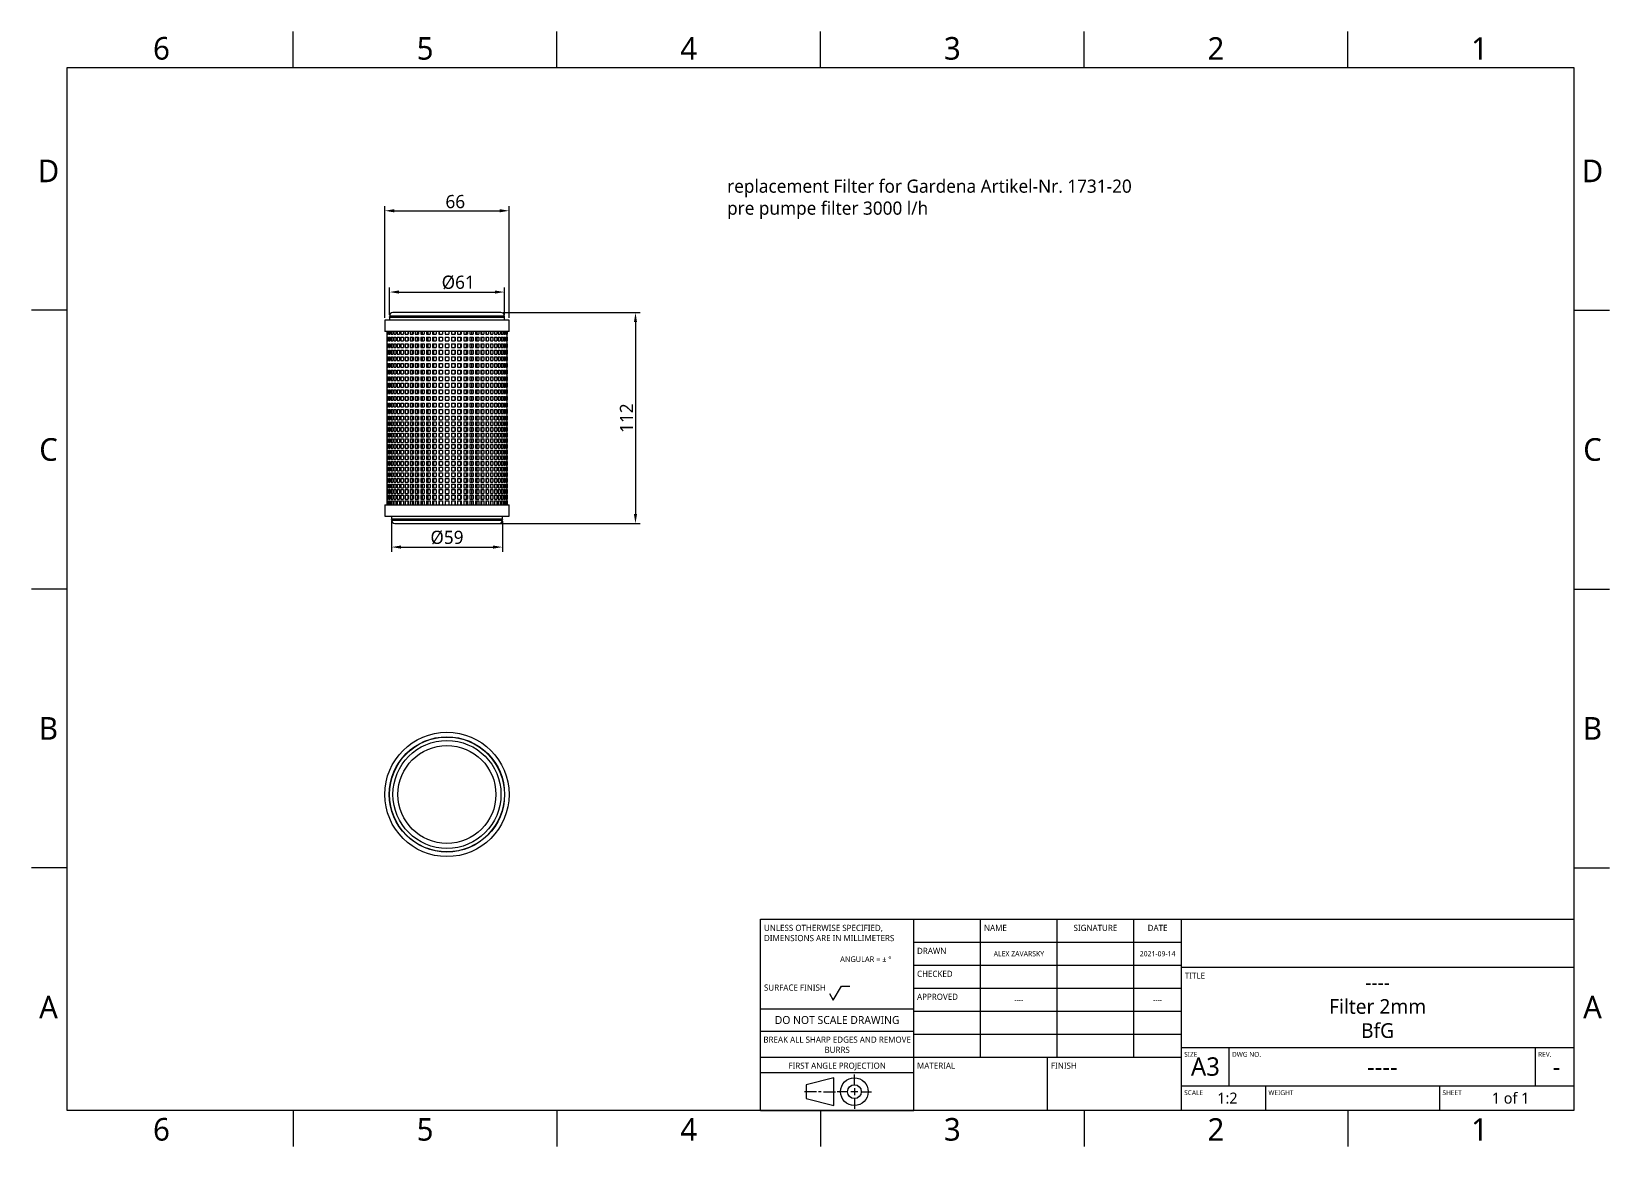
# Model space of a CAD drawing. Extents: x 1 to 420, y 0 to 296.
import ezdxf

# ---------------------------------------------------------------- set-up
doc = ezdxf.new("R2010")
doc.units = 0
doc.header["$LTSCALE"] = 12.7
doc.header["$MEASUREMENT"] = 0
doc.header["$PDMODE"] = 33
doc.header["$PDSIZE"] = 1
doc.layers.get('DEFPOINTS').update_dxf_attribs({"linetype": 'CONTINUOUS'})
for name, color, linetype in [('ANNOTATION_TEXT', 7, 'CONTINUOUS'), ('BORDER_FRAME', 7, 'CONTINUOUS'), ('BORDER_ZONES', 7, 'CONTINUOUS'), ('TANGENT_LINES', 7, 'CONTINUOUS'), ('TITLE_BLOCK', 7, 'CONTINUOUS'), ('VISIBLE', 7, 'CONTINUOUS')]:
    doc.layers.add(name, color=color, linetype=linetype)
doc.styles.add('ONSHAPE-STANDARD', font='NotoSans-Regular.ttf')
doc.styles.add('ONSHAPE-STANDARD-DIMENSION', font='')
doc.styles.add('ONSHAPE-STANDARD-FIELDS', font='')
doc.styles.add('ONSHAPE-STANDARD-NOTESTYLE', font='Noto Sans', dxfattribs={"height": 3.5})
doc.styles.get('ONSHAPE-STANDARD-DIMENSION').set_extended_font_data('Noto Sans')
doc.styles.get('ONSHAPE-STANDARD-FIELDS').set_extended_font_data('Noto Sans')
doc.dimstyles.new('ONSHAPE-ISO-25$0', dxfattribs={"dimtxt": 3.5, "dimasz": 2.5, "dimexe": 1.25, "dimexo": 0.625, "dimtad": 1, "dimtxsty": 'ONSHAPE-STANDARD-DIMENSION', "dimcen": 2.5, "dimclrd": 7, "dimclre": 7, "dimclrt": 7, "dimadec": 1, "dimazin": 3, "dimtfac": 1, "dimtmove": 0, "dimatfit": 3})

msp = doc.modelspace()

# ---------------------------------------------------------------- texts
at = {"layer": 'ANNOTATION_TEXT', "insert": (185.6956, 257.2051), "char_height": 3.5, "width": 173.073093, "attachment_point": 1, "style": 'ONSHAPE-STANDARD-NOTESTYLE'}
msp.add_mtext('replacement Filter for Gardena Artikel-Nr. 1731-20\\Ppre pumpe filter 3000 l/h', dxfattribs=at)
at = {"layer": 'BORDER_ZONES', "char_height": 6, "attachment_point": 5, "style": 'ONSHAPE-STANDARD'}
for s, insert in [('6', (35.5, 292)), ('5', (105.5, 292)), ('4', (175.5, 292)), ('3', (245.5, 292)), ('2', (315.5, 292)), ('1', (385.5, 292)), ('D', (5.5, 259.5)), ('D', (415.5, 259.5)), ('C', (5.5, 185.5)), ('C', (415.5, 185.5)), ('B', (5.5, 111.5)), ('B', (415.5, 111.5)), ('A', (5.5, 37.5)), ('A', (415.5, 37.5)), ('6', (35.5, 5)), ('5', (105.5, 5)), ('4', (175.5, 5)), ('3', (245.5, 5)), ('2', (315.5, 5)), ('1', (385.5, 5))]:
    msp.add_mtext(s, dxfattribs=dict(at, insert=insert))
at = {"layer": 'TITLE_BLOCK'}
for s, insert, char_height, width, attachment_point, style in [('UNLESS OTHERWISE SPECIFIED, DIMENSIONS ARE IN MILLIMETERS', (195.4941, 59.337), 1.6256, 39.8272, 1, 'ONSHAPE-STANDARD'), ('NAME', (253.9141, 59.337), 1.6256, 19.9136, 1, 'ONSHAPE-STANDARD'), ('SIGNATURE', (283.5, 59.337), 1.6256, 19.9136, 2, 'ONSHAPE-STANDARD'), ('DATE', (300.01, 59.337), 1.6256, 12.446, 2, 'ONSHAPE-STANDARD'), ('^JANGULAR = ± °^J', (215.7247, 53.3873), 1.46304, 19.9136, 1, 'ONSHAPE-STANDARD'), ('DRAWN', (236.1341, 53.241), 1.6256, 17.4244, 1, 'ONSHAPE-STANDARD'), ('ALEX ZAVARSKY', (263.18, 51.656), 1.365504, 20.32, 5, 'ONSHAPE-STANDARD-FIELDS'), ('2021-09-14', (300.01, 51.656), 1.3655, 12.7, 5, 'ONSHAPE-STANDARD-FIELDS'), ('CHECKED', (236.1341, 47.145), 1.6256, 17.4244, 1, 'ONSHAPE-STANDARD'), ('TITLE', (307.2541, 46.637), 1.6256, 12.446, 1, 'ONSHAPE-STANDARD'), ('SURFACE FINISH', (195.4941, 43.4874), 1.6256, 19.9136, 1, 'ONSHAPE-STANDARD'), ('----', (358.43, 44.036), 3.90144, 93.98, 5, 'ONSHAPE-STANDARD-FIELDS'), ('APPROVED', (236.1341, 41.049), 1.6256, 17.4244, 1, 'ONSHAPE-STANDARD'), ('----', (263.18, 39.464), 1.3655, 20.32, 5, 'ONSHAPE-STANDARD-FIELDS'), ('----', (300.01, 39.464), 1.3655, 12.7, 5, 'ONSHAPE-STANDARD-FIELDS'), ('Filter 2mm', (358.43, 37.6352), 3.90144, 93.98, 5, 'ONSHAPE-STANDARD-FIELDS'), ('DO NOT SCALE DRAWING', (214.92, 35.1236), 2.11328, 39.8272, 2, 'ONSHAPE-STANDARD'), ('BREAK ALL SHARP EDGES AND REMOVE BURRS', (214.92, 29.6698), 1.6256, 39.8272, 2, 'ONSHAPE-STANDARD'), ('BfG', (358.43, 31.2344), 3.90144, 93.98, 5, 'ONSHAPE-STANDARD-FIELDS'), ('SIZE', (307.0753, 25.5936), 1.30048, 12.446, 1, 'ONSHAPE-STANDARD'), ('DWG NO.', (319.7753, 25.5936), 1.30048, 79.6544, 1, 'ONSHAPE-STANDARD'), ('REV.', (401.0553, 25.5936), 1.30048, 9.9568, 1, 'ONSHAPE-STANDARD'), ('FIRST ANGLE PROJECTION', (214.92, 22.761), 1.6256, 39.8272, 2, 'ONSHAPE-STANDARD'), ('MATERIAL', (236.1341, 22.761), 1.6256, 34.8488, 1, 'ONSHAPE-STANDARD'), ('FINISH', (271.6941, 22.761), 1.6256, 34.8488, 1, 'ONSHAPE-STANDARD'), ('A3', (312.71, 21.684), 4.8768, 12.7, 5, 'ONSHAPE-STANDARD-FIELDS'), ('----', (359.7, 21.684), 4.8768, 81.28, 5, 'ONSHAPE-STANDARD-FIELDS'), ('-', (405.928, 21.684), 4.8768, 9.144, 5, 'ONSHAPE-STANDARD-FIELDS'), ('SCALE', (307.0753, 15.4336), 1.30048, 21.90496, 1, 'ONSHAPE-STANDARD'), ('1:2', (318.552, 13.302), 2.92608, 20.32, 5, 'ONSHAPE-STANDARD-FIELDS'), ('WEIGHT', (329.4273, 15.4336), 1.30048, 45.30344, 1, 'ONSHAPE-STANDARD'), ('SHEET', (375.6553, 15.4336), 1.30048, 34.8488, 1, 'ONSHAPE-STANDARD'), ('1 of 1', (393.736, 13.302), 2.92608, 33.528, 5, 'ONSHAPE-STANDARD-FIELDS')]:
    msp.add_mtext(s, dxfattribs=dict(at, insert=insert, char_height=char_height, width=width, attachment_point=attachment_point, style=style))

# ---------------------------------------------------------------- blocks, each defined once
blk = doc.blocks.new('*D1')
at = {"layer": 'ANNOTATION_TEXT', "color": 7}
for p, q in [((94.81, 220.5), (94.81, 250.17)), ((97.31, 248.92), (125.31, 248.92)), ((127.81, 220.5), (127.81, 250.17))]:
    blk.add_line(p, q, dxfattribs=at)
for points in [[(97.31, 249.34), (97.31, 248.5), (94.81, 248.92)], [(125.31, 248.5), (125.31, 249.34), (127.81, 248.92)]]:
    blk.add_solid(points, dxfattribs=at)
at = {"layer": 'DEFPOINTS', "color": 0}
for p in [(127.81, 248.92), (127.81, 248.92), (94.81, 219.87), (127.81, 219.87)]:
    blk.add_point(p, dxfattribs=at)
at = {"layer": 'ANNOTATION_TEXT', "color": 7, "insert": (113.52, 251.34), "char_height": 3.5, "attachment_point": 5, "style": 'ONSHAPE-STANDARD-DIMENSION'}
blk.add_mtext('66', dxfattribs=at)
blk = doc.blocks.new('*D2')
at = {"layer": 'ANNOTATION_TEXT', "color": 7}
for p, q in [((126.27, 221.87), (162.62, 221.87)), ((161.37, 219.37), (161.37, 168.37)), ((117.99, 165.87), (162.62, 165.87))]:
    blk.add_line(p, q, dxfattribs=at)
for points in [[(161.78, 219.37), (160.95, 219.37), (161.37, 221.87)], [(160.95, 168.37), (161.78, 168.37), (161.37, 165.87)]]:
    blk.add_solid(points, dxfattribs=at)
at = {"layer": 'DEFPOINTS', "color": 0}
for p in [(125.65, 221.87), (117.37, 165.87), (161.37, 165.87), (161.37, 165.87)]:
    blk.add_point(p, dxfattribs=at)
at = {"layer": 'ANNOTATION_TEXT', "color": 7, "insert": (158.97, 193.87), "char_height": 3.5, "attachment_point": 5, "rotation": 90, "style": 'ONSHAPE-STANDARD-DIMENSION'}
blk.add_mtext('112', dxfattribs=at)
blk = doc.blocks.new('*D3')
at = {"layer": 'ANNOTATION_TEXT', "color": 7}
for p, q in [((96.06, 221.25), (96.06, 228.59)), ((98.56, 227.34), (124.06, 227.34)), ((126.56, 221.25), (126.56, 228.59))]:
    blk.add_line(p, q, dxfattribs=at)
for points in [[(98.56, 227.76), (98.56, 226.93), (96.06, 227.34)], [(124.06, 226.93), (124.06, 227.76), (126.56, 227.34)]]:
    blk.add_solid(points, dxfattribs=at)
at = {"layer": 'DEFPOINTS', "color": 0}
for p in [(126.56, 227.34), (126.56, 227.34), (96.06, 220.62), (126.56, 220.62)]:
    blk.add_point(p, dxfattribs=at)
at = {"layer": 'ANNOTATION_TEXT', "color": 7, "insert": (114.3, 229.87), "char_height": 3.5, "attachment_point": 5, "style": 'ONSHAPE-STANDARD-DIMENSION'}
blk.add_mtext('%%c61', dxfattribs=at)
blk = doc.blocks.new('*D4')
at = {"layer": 'ANNOTATION_TEXT', "color": 7}
for p, q in [((96.56, 166.5), (96.56, 158.38)), ((126.06, 166.5), (126.06, 158.38)), ((99.06, 159.63), (123.56, 159.63))]:
    blk.add_line(p, q, dxfattribs=at)
for points in [[(99.06, 160.05), (99.06, 159.21), (96.56, 159.63)], [(123.56, 159.21), (123.56, 160.05), (126.06, 159.63)]]:
    blk.add_solid(points, dxfattribs=at)
at = {"layer": 'DEFPOINTS', "color": 0}
for p in [(96.56, 167.12), (126.06, 167.12), (126.06, 159.63), (126.06, 159.63)]:
    blk.add_point(p, dxfattribs=at)
at = {"layer": 'ANNOTATION_TEXT', "color": 7, "insert": (111.31, 162.15), "char_height": 3.5, "attachment_point": 5, "style": 'ONSHAPE-STANDARD-DIMENSION'}
blk.add_mtext('%%c59', dxfattribs=at)

# ---------------------------------------------------------------- dimensions: what is measured, and where the dimension line sits
at = {"layer": 'ANNOTATION_TEXT'}
for base, p1, p2, override, picture, middle in [((127.8053, 248.919), (94.8053, 219.8736, -8.25), (127.8053, 219.8736, -8.25), {"dimlfac": 2, "dimpost": ''}, '*D1', (113.5192, 248.919)), ((126.5553, 227.3435), (96.0553, 220.6236, -8.25), (126.5553, 220.6236, -8.25), {"dimlfac": 2, "dimpost": '%%c<>'}, '*D3', (114.2993, 227.3435)), ((126.0553, 159.6312), (96.5553, 167.1236, -8.25), (126.0553, 167.1236, -8.25), {"dimlfac": 2, "dimpost": '%%c<>'}, '*D4', (111.3053, 159.6312))]:
    dim = msp.add_linear_dim(base=base, p1=p1, p2=p2, dimstyle='ONSHAPE-ISO-25$0', override=override, dxfattribs=at)
    dim.commit()
    dim.dimension.update_dxf_attribs({"geometry": picture, "text_midpoint": middle, "dimtype": 160})
dim = msp.add_linear_dim(base=(161.3656, 165.8736), p1=(125.65, 221.8736, -8.25), p2=(117.3679, 165.8736, 4.1967), angle=90, dimstyle='ONSHAPE-ISO-25$0', override={"dimlfac": 2, "dimpost": ''}, dxfattribs=at)
dim.commit()
dim.dimension.update_dxf_attribs({"geometry": '*D2', "text_midpoint": (161.3656, 193.8736), "dimtype": 160})

# ---------------------------------------------------------------- linework, layer by layer
at = {"layer": 'BORDER_FRAME'}
for p, q in [((10.5, 10), (10.5, 287)), ((10.5, 287), (410.5, 287)), ((410.5, 287), (410.5, 10)), ((410.5, 10), (10.5, 10))]:
    msp.add_line(p, q, dxfattribs=at)
at = {"layer": 'BORDER_ZONES'}
for p, q in [((70.5, 287), (70.5, 296.5)), ((140.5, 287), (140.5, 296.5)), ((210.5, 287), (210.5, 296.5)), ((280.5, 287), (280.5, 296.5)), ((350.5, 287), (350.5, 296.5)), ((10.5, 222.5), (1, 222.5)), ((410.5, 222.5), (420, 222.5)), ((10.5, 148.5), (1, 148.5)), ((410.5, 148.5), (420, 148.5)), ((10.5, 74.5), (1, 74.5)), ((410.5, 74.5), (420, 74.5)), ((70.5, 10), (70.5, 0.5)), ((140.5, 10), (140.5, 0.5)), ((210.5, 10), (210.5, 0.5)), ((280.5, 10), (280.5, 0.5)), ((350.5, 10), (350.5, 0.5))]:
    msp.add_line(p, q, dxfattribs=at)
at = {"layer": 'TANGENT_LINES'}
for p, q in [((126.5553, 220.9683), (96.0553, 220.9683)), ((96.5553, 166.7789), (126.0553, 166.7789))]:
    msp.add_line(p, q, dxfattribs=at)
msp.add_circle((111.3053, 93.9522), 14.3447, dxfattribs=at)
at = {"layer": 'TITLE_BLOCK'}
for p, q in [((194.6, 10), (194.6, 60.8)), ((194.6, 60.8), (235.24, 60.8)), ((235.24, 10), (235.24, 60.8)), ((235.24, 60.8), (306.36, 60.8)), ((253.02, 24.224), (253.02, 60.8)), ((273.34, 24.224), (273.34, 60.8)), ((293.66, 24.224), (293.66, 60.8)), ((306.36, 10), (306.36, 60.8)), ((306.36, 60.8), (410.5, 60.8)), ((235.24, 54.704), (306.36, 54.704)), ((235.24, 48.608), (306.36, 48.608)), ((306.36, 48.1), (410.5, 48.1)), ((213.904, 39.3298), (216.0376, 43.0253)), ((216.0376, 43.0253), (218.2728, 43.0253)), ((235.24, 42.512), (306.36, 42.512)), ((212.888, 41.0896), (213.904, 39.3298)), ((194.6, 37.0256), (235.24, 37.0256)), ((235.24, 36.416), (306.36, 36.416)), ((194.6, 31.1328), (235.24, 31.1328)), ((235.24, 30.32), (306.36, 30.32)), ((306.36, 26.764), (410.5, 26.764)), ((319.06, 16.604), (319.06, 26.764)), ((400.34, 16.604), (400.34, 26.764)), ((194.6, 24.224), (235.24, 24.224)), ((235.24, 24.224), (306.36, 24.224)), ((270.8, 10), (270.8, 24.224)), ((194.6, 20.16), (235.24, 20.16)), ((214.0056, 18.697), (206.6904, 16.8682)), ((206.6904, 16.8682), (206.6904, 13.2106)), ((214.0056, 11.3818), (214.0056, 18.697)), ((219.492, 16.8682), (219.492, 19.6114)), ((209.4336, 15.0394), (206.2332, 15.0394)), ((206.6904, 13.2106), (214.0056, 11.3818)), ((210.7138, 15.0394), (209.9822, 15.0394)), ((211.2624, 15.0394), (214.4628, 15.0394)), ((217.6632, 15.0394), (214.92, 15.0394)), ((220.4064, 15.0394), (218.5776, 15.0394)), ((219.492, 15.9538), (219.492, 14.125)), ((219.492, 13.2106), (219.492, 10.4674)), ((221.3208, 15.0394), (224.064, 15.0394)), ((306.36, 16.604), (410.5, 16.604)), ((328.712, 10), (328.712, 16.604)), ((374.94, 10), (374.94, 16.604)), ((194.6, 10), (235.24, 10))]:
    msp.add_line(p, q, dxfattribs=at)
for radius in [3.6576, 1.8288]:
    msp.add_circle((219.492, 15.0394), radius, dxfattribs=at)
at = {"layer": 'VISIBLE'}
for p, q in [((127.8053, 219.8736), (94.8053, 219.8736)), ((94.8053, 219.8736), (94.8053, 216.8736)), ((96.0553, 220.9683), (96.0553, 220.948)), ((126.5553, 220.948), (96.0553, 220.948)), ((96.0553, 220.6236), (96.0553, 219.8736)), ((126.5553, 220.6236), (96.0553, 220.6236)), ((125.65, 221.8736), (96.9606, 221.8736)), ((126.5553, 220.948), (126.5553, 220.9683)), ((126.5553, 219.8736), (126.5553, 220.6236)), ((127.8053, 216.8736), (127.8053, 219.8736)), ((127.8053, 216.8736), (94.8053, 216.8736)), ((95.3053, 216.1236), (95.3053, 215.3736)), ((95.3053, 216.1236), (95.3131, 216.1236)), ((95.3053, 215.3736), (95.3131, 215.3736)), ((95.3053, 214.3736), (95.3053, 213.6236)), ((95.3053, 214.3736), (95.3131, 214.3736)), ((95.3131, 216.8736), (95.3131, 216.1236)), ((95.3131, 215.3736), (95.3131, 214.3736)), ((95.3485, 216.8736), (95.3485, 216.1236)), ((95.3485, 216.1236), (95.453, 216.1236)), ((95.3485, 215.3736), (95.3485, 214.3736)), ((95.3485, 215.3736), (95.453, 215.3736)), ((95.3485, 214.3736), (95.453, 214.3736)), ((95.453, 216.8736), (95.453, 216.1236)), ((95.453, 215.3736), (95.453, 214.3736)), ((95.5586, 216.8736), (95.5586, 216.1236)), ((95.5586, 216.1236), (95.7665, 216.1236)), ((95.5586, 215.3736), (95.5586, 214.3736)), ((95.5586, 215.3736), (95.7665, 215.3736)), ((95.5586, 214.3736), (95.7665, 214.3736)), ((95.7665, 216.8736), (95.7665, 216.1236)), ((95.7665, 215.3736), (95.7665, 214.3736)), ((95.9413, 216.8736), (95.9413, 216.1236)), ((95.9413, 216.1236), (96.2503, 216.1236)), ((95.9413, 215.3736), (95.9413, 214.3736)), ((95.9413, 215.3736), (96.2503, 215.3736)), ((95.9413, 214.3736), (96.2503, 214.3736)), ((96.2503, 216.8736), (96.2503, 216.1236)), ((96.2503, 215.3736), (96.2503, 214.3736)), ((96.4923, 216.8736), (96.4923, 216.1236)), ((96.4923, 216.1236), (96.8991, 216.1236)), ((96.4923, 215.3736), (96.4923, 214.3736)), ((96.4923, 215.3736), (96.8991, 215.3736)), ((96.4923, 214.3736), (96.8991, 214.3736)), ((96.8991, 216.8736), (96.8991, 216.1236)), ((96.8991, 215.3736), (96.8991, 214.3736)), ((97.2057, 216.8736), (97.2057, 216.1236)), ((97.2057, 216.1236), (97.7057, 216.1236)), ((97.2057, 215.3736), (97.2057, 214.3736)), ((97.2057, 215.3736), (97.7057, 215.3736)), ((97.2057, 214.3736), (97.7057, 214.3736)), ((97.7057, 216.8736), (97.7057, 216.1236)), ((97.7057, 215.3736), (97.7057, 214.3736)), ((98.0735, 216.8736), (98.0735, 216.1236)), ((98.0735, 216.1236), (98.6612, 216.1236)), ((98.0735, 215.3736), (98.0735, 214.3736)), ((98.0735, 215.3736), (98.6612, 215.3736)), ((98.0735, 214.3736), (98.6612, 214.3736)), ((98.6612, 216.8736), (98.6612, 216.1236)), ((98.6612, 215.3736), (98.6612, 214.3736)), ((99.0862, 216.8736), (99.0862, 216.1236)), ((99.0862, 216.1236), (99.7554, 216.1236)), ((99.0862, 215.3736), (99.0862, 214.3736)), ((99.0862, 215.3736), (99.7554, 215.3736)), ((99.0862, 214.3736), (99.7554, 214.3736)), ((99.7554, 216.8736), (99.7554, 216.1236)), ((99.7554, 215.3736), (99.7554, 214.3736)), ((100.2329, 216.8736), (100.2329, 216.1236)), ((100.2329, 216.1236), (100.976, 216.1236)), ((100.2329, 215.3736), (100.2329, 214.3736)), ((100.2329, 215.3736), (100.976, 215.3736)), ((100.2329, 214.3736), (100.976, 214.3736)), ((100.9023, 216.8736), (100.9023, 216.1236)), ((100.9023, 215.3736), (100.9023, 214.3736)), ((100.976, 216.8736), (100.976, 216.1236)), ((100.976, 215.3736), (100.976, 214.3736)), ((101.5008, 216.8736), (101.5008, 216.1236)), ((101.5008, 216.1236), (102.3098, 216.1236)), ((101.5008, 215.3736), (101.5008, 214.3736)), ((101.5008, 215.3736), (102.3098, 215.3736)), ((101.5008, 214.3736), (102.3098, 214.3736)), ((102.0889, 216.8736), (102.0889, 216.1236)), ((102.0889, 215.3736), (102.0889, 214.3736)), ((102.3098, 216.8736), (102.3098, 216.1236)), ((102.3098, 215.3736), (102.3098, 214.3736)), ((102.8762, 216.8736), (102.8762, 216.1236)), ((102.8762, 216.1236), (103.7422, 216.1236)), ((102.8762, 215.3736), (102.8762, 214.3736)), ((102.8762, 215.3736), (103.7422, 215.3736)), ((102.8762, 214.3736), (103.7422, 214.3736)), ((103.3765, 216.8736), (103.3765, 216.1236)), ((103.3765, 215.3736), (103.3765, 214.3736)), ((103.7422, 216.8736), (103.7422, 216.1236)), ((103.7422, 215.3736), (103.7422, 214.3736)), ((104.3439, 216.8736), (104.3439, 216.1236)), ((104.3439, 216.1236), (105.2575, 216.1236)), ((104.3439, 215.3736), (104.3439, 214.3736)), ((104.3439, 215.3736), (105.2575, 215.3736)), ((104.3439, 214.3736), (105.2575, 214.3736)), ((104.7509, 216.8736), (104.7509, 216.1236)), ((104.7509, 215.3736), (104.7509, 214.3736)), ((105.2575, 216.8736), (105.2575, 216.1236)), ((105.2575, 215.3736), (105.2575, 214.3736)), ((105.8879, 216.8736), (105.8879, 216.1236)), ((105.8879, 216.1236), (106.839, 216.1236)), ((105.8879, 215.3736), (105.8879, 214.3736)), ((105.8879, 215.3736), (106.839, 215.3736)), ((105.8879, 214.3736), (106.839, 214.3736)), ((106.1971, 216.8736), (106.1971, 216.1236)), ((106.1971, 215.3736), (106.1971, 214.3736)), ((106.839, 216.8736), (106.839, 216.1236)), ((106.839, 215.3736), (106.839, 214.3736)), ((107.4913, 216.8736), (107.4913, 216.1236)), ((107.4913, 216.1236), (108.4694, 216.1236)), ((107.4913, 215.3736), (107.4913, 214.3736)), ((107.4913, 215.3736), (108.4694, 215.3736)), ((107.4913, 214.3736), (108.4694, 214.3736)), ((107.6993, 216.8736), (107.6993, 216.1236)), ((107.6993, 215.3736), (107.6993, 214.3736)), ((108.4694, 216.8736), (108.4694, 216.1236)), ((108.4694, 215.3736), (108.4694, 214.3736)), ((109.1364, 216.8736), (109.1364, 216.1236)), ((109.1364, 216.1236), (110.1309, 216.1236)), ((109.1364, 215.3736), (109.1364, 214.3736)), ((109.1364, 215.3736), (110.1309, 215.3736)), ((109.1364, 214.3736), (110.1309, 214.3736)), ((109.241, 216.8736), (109.241, 216.1236)), ((109.241, 215.3736), (109.241, 214.3736)), ((110.1309, 216.8736), (110.1309, 216.1236)), ((110.1309, 215.3736), (110.1309, 214.3736)), ((110.8053, 216.8736), (110.8053, 216.1236)), ((110.8053, 216.1236), (111.8053, 216.1236)), ((110.8053, 215.3736), (110.8053, 214.3736)), ((110.8053, 215.3736), (111.8053, 215.3736)), ((110.8053, 214.3736), (111.8053, 214.3736)), ((111.8053, 216.8736), (111.8053, 216.1236)), ((111.8053, 215.3736), (111.8053, 214.3736)), ((112.4797, 216.8736), (112.4797, 216.1236)), ((112.4797, 216.1236), (113.4742, 216.1236)), ((112.4797, 215.3736), (112.4797, 214.3736)), ((112.4797, 215.3736), (113.4742, 215.3736)), ((112.4797, 214.3736), (113.4742, 214.3736)), ((113.3696, 216.8736), (113.3696, 216.1236)), ((113.3696, 215.3736), (113.3696, 214.3736)), ((113.4742, 216.8736), (113.4742, 216.1236)), ((113.4742, 215.3736), (113.4742, 214.3736)), ((114.1412, 216.8736), (114.1412, 216.1236)), ((114.1412, 216.1236), (115.1193, 216.1236)), ((114.1412, 215.3736), (114.1412, 214.3736)), ((114.1412, 215.3736), (115.1193, 215.3736)), ((114.1412, 214.3736), (115.1193, 214.3736)), ((114.9113, 216.8736), (114.9113, 216.1236)), ((114.9113, 215.3736), (114.9113, 214.3736)), ((115.1193, 216.8736), (115.1193, 216.1236)), ((115.1193, 215.3736), (115.1193, 214.3736)), ((115.7716, 216.8736), (115.7716, 216.1236)), ((115.7716, 216.1236), (116.7227, 216.1236)), ((115.7716, 215.3736), (115.7716, 214.3736)), ((115.7716, 215.3736), (116.7227, 215.3736)), ((115.7716, 214.3736), (116.7227, 214.3736)), ((116.4135, 216.8736), (116.4135, 216.1236)), ((116.4135, 215.3736), (116.4135, 214.3736)), ((116.7227, 216.8736), (116.7227, 216.1236)), ((116.7227, 215.3736), (116.7227, 214.3736)), ((117.3531, 216.8736), (117.3531, 216.1236)), ((117.3531, 216.1236), (118.2667, 216.1236)), ((117.3531, 215.3736), (117.3531, 214.3736)), ((117.3531, 215.3736), (118.2667, 215.3736)), ((117.3531, 214.3736), (118.2667, 214.3736)), ((117.8597, 216.8736), (117.8597, 216.1236)), ((117.8597, 215.3736), (117.8597, 214.3736)), ((118.2667, 216.8736), (118.2667, 216.1236)), ((118.2667, 215.3736), (118.2667, 214.3736)), ((118.8684, 216.8736), (118.8684, 216.1236)), ((118.8684, 216.1236), (119.7344, 216.1236)), ((118.8684, 215.3736), (118.8684, 214.3736)), ((118.8684, 215.3736), (119.7344, 215.3736)), ((118.8684, 214.3736), (119.7344, 214.3736)), ((119.2341, 216.8736), (119.2341, 216.1236)), ((119.2341, 215.3736), (119.2341, 214.3736)), ((119.7344, 216.8736), (119.7344, 216.1236)), ((119.7344, 215.3736), (119.7344, 214.3736)), ((120.3008, 216.8736), (120.3008, 216.1236)), ((120.3008, 216.1236), (121.1098, 216.1236)), ((120.3008, 215.3736), (120.3008, 214.3736)), ((120.3008, 215.3736), (121.1098, 215.3736)), ((120.3008, 214.3736), (121.1098, 214.3736)), ((120.5217, 216.8736), (120.5217, 216.1236)), ((120.5217, 215.3736), (120.5217, 214.3736)), ((121.1098, 216.8736), (121.1098, 216.1236)), ((121.1098, 215.3736), (121.1098, 214.3736)), ((121.6346, 216.8736), (121.6346, 216.1236)), ((121.6346, 216.1236), (122.3777, 216.1236)), ((121.6346, 215.3736), (121.6346, 214.3736)), ((121.6346, 215.3736), (122.3777, 215.3736)), ((121.6346, 214.3736), (122.3777, 214.3736)), ((121.7083, 216.8736), (121.7083, 216.1236)), ((121.7083, 215.3736), (121.7083, 214.3736)), ((122.3777, 216.8736), (122.3777, 216.1236)), ((122.3777, 215.3736), (122.3777, 214.3736)), ((122.8552, 216.8736), (122.8552, 216.1236)), ((122.8552, 216.1236), (123.5244, 216.1236)), ((122.8552, 215.3736), (122.8552, 214.3736)), ((122.8552, 215.3736), (123.5244, 215.3736)), ((122.8552, 214.3736), (123.5244, 214.3736)), ((123.5244, 216.8736), (123.5244, 216.1236)), ((123.5244, 215.3736), (123.5244, 214.3736)), ((123.9494, 216.8736), (123.9494, 216.1236)), ((123.9494, 216.1236), (124.5371, 216.1236)), ((123.9494, 215.3736), (123.9494, 214.3736)), ((123.9494, 215.3736), (124.5371, 215.3736)), ((123.9494, 214.3736), (124.5371, 214.3736)), ((124.5371, 216.8736), (124.5371, 216.1236)), ((124.5371, 215.3736), (124.5371, 214.3736)), ((124.9049, 216.8736), (124.9049, 216.1236)), ((124.9049, 216.1236), (125.4049, 216.1236)), ((124.9049, 215.3736), (124.9049, 214.3736)), ((124.9049, 215.3736), (125.4049, 215.3736)), ((124.9049, 214.3736), (125.4049, 214.3736)), ((125.4049, 216.8736), (125.4049, 216.1236)), ((125.4049, 215.3736), (125.4049, 214.3736)), ((125.7115, 216.8736), (125.7115, 216.1236)), ((125.7115, 216.1236), (126.1183, 216.1236)), ((125.7115, 215.3736), (125.7115, 214.3736)), ((125.7115, 215.3736), (126.1183, 215.3736)), ((125.7115, 214.3736), (126.1183, 214.3736)), ((126.1183, 216.8736), (126.1183, 216.1236)), ((126.1183, 215.3736), (126.1183, 214.3736)), ((126.3603, 216.8736), (126.3603, 216.1236)), ((126.3603, 216.1236), (126.6693, 216.1236)), ((126.3603, 215.3736), (126.3603, 214.3736)), ((126.3603, 215.3736), (126.6693, 215.3736)), ((126.3603, 214.3736), (126.6693, 214.3736)), ((126.6693, 216.8736), (126.6693, 216.1236)), ((126.6693, 215.3736), (126.6693, 214.3736)), ((126.8441, 216.8736), (126.8441, 216.1236)), ((126.8441, 216.1236), (127.052, 216.1236)), ((126.8441, 215.3736), (126.8441, 214.3736)), ((126.8441, 215.3736), (127.052, 215.3736)), ((126.8441, 214.3736), (127.052, 214.3736)), ((127.052, 216.8736), (127.052, 216.1236)), ((127.052, 215.3736), (127.052, 214.3736)), ((127.1576, 216.8736), (127.1576, 216.1236)), ((127.1576, 216.1236), (127.2621, 216.1236)), ((127.1576, 215.3736), (127.1576, 214.3736)), ((127.1576, 215.3736), (127.2621, 215.3736)), ((127.1576, 214.3736), (127.2621, 214.3736)), ((127.2621, 216.8736), (127.2621, 216.1236)), ((127.2621, 215.3736), (127.2621, 214.3736)), ((127.2975, 216.8736), (127.2975, 216.1236)), ((127.2975, 216.1236), (127.3053, 216.1236)), ((127.2975, 215.3736), (127.2975, 214.3736)), ((127.2975, 215.3736), (127.3053, 215.3736)), ((127.2975, 214.3736), (127.3053, 214.3736)), ((127.3053, 215.3736), (127.3053, 216.1236)), ((127.3053, 213.6236), (127.3053, 214.3736)), ((95.3053, 213.6236), (95.3131, 213.6236)), ((95.3053, 212.6236), (95.3053, 211.8736)), ((95.3053, 212.6236), (95.3131, 212.6236)), ((95.3053, 211.8736), (95.3131, 211.8736)), ((95.3053, 210.8736), (95.3053, 210.1236)), ((95.3053, 210.8736), (95.3131, 210.8736)), ((95.3053, 210.1236), (95.3131, 210.1236)), ((95.3131, 213.6236), (95.3131, 212.6236)), ((95.3131, 211.8736), (95.3131, 210.8736)), ((95.3131, 210.1236), (95.3131, 209.1236)), ((95.3485, 213.6236), (95.3485, 212.6236)), ((95.3485, 213.6236), (95.453, 213.6236)), ((95.3485, 212.6236), (95.453, 212.6236)), ((95.3485, 211.8736), (95.3485, 210.8736)), ((95.3485, 211.8736), (95.453, 211.8736)), ((95.3485, 210.8736), (95.453, 210.8736)), ((95.3485, 210.1236), (95.3485, 209.1236)), ((95.3485, 210.1236), (95.453, 210.1236)), ((95.453, 213.6236), (95.453, 212.6236)), ((95.453, 211.8736), (95.453, 210.8736)), ((95.453, 210.1236), (95.453, 209.1236)), ((95.5586, 213.6236), (95.5586, 212.6236)), ((95.5586, 213.6236), (95.7665, 213.6236)), ((95.5586, 212.6236), (95.7665, 212.6236)), ((95.5586, 211.8736), (95.5586, 210.8736)), ((95.5586, 211.8736), (95.7665, 211.8736)), ((95.5586, 210.8736), (95.7665, 210.8736)), ((95.5586, 210.1236), (95.5586, 209.1236)), ((95.5586, 210.1236), (95.7665, 210.1236)), ((95.7665, 213.6236), (95.7665, 212.6236)), ((95.7665, 211.8736), (95.7665, 210.8736)), ((95.7665, 210.1236), (95.7665, 209.1236)), ((95.9413, 213.6236), (95.9413, 212.6236)), ((95.9413, 213.6236), (96.2503, 213.6236)), ((95.9413, 212.6236), (96.2503, 212.6236)), ((95.9413, 211.8736), (95.9413, 210.8736)), ((95.9413, 211.8736), (96.2503, 211.8736)), ((95.9413, 210.8736), (96.2503, 210.8736)), ((95.9413, 210.1236), (95.9413, 209.1236)), ((95.9413, 210.1236), (96.2503, 210.1236)), ((96.2503, 213.6236), (96.2503, 212.6236)), ((96.2503, 211.8736), (96.2503, 210.8736)), ((96.2503, 210.1236), (96.2503, 209.1236)), ((96.4923, 213.6236), (96.4923, 212.6236)), ((96.4923, 213.6236), (96.8991, 213.6236)), ((96.4923, 212.6236), (96.8991, 212.6236)), ((96.4923, 211.8736), (96.4923, 210.8736)), ((96.4923, 211.8736), (96.8991, 211.8736)), ((96.4923, 210.8736), (96.8991, 210.8736)), ((96.4923, 210.1236), (96.4923, 209.1236)), ((96.4923, 210.1236), (96.8991, 210.1236)), ((96.8991, 213.6236), (96.8991, 212.6236)), ((96.8991, 211.8736), (96.8991, 210.8736)), ((96.8991, 210.1236), (96.8991, 209.1236)), ((97.2057, 213.6236), (97.2057, 212.6236)), ((97.2057, 213.6236), (97.7057, 213.6236)), ((97.2057, 212.6236), (97.7057, 212.6236)), ((97.2057, 211.8736), (97.2057, 210.8736)), ((97.2057, 211.8736), (97.7057, 211.8736)), ((97.2057, 210.8736), (97.7057, 210.8736)), ((97.2057, 210.1236), (97.2057, 209.1236)), ((97.2057, 210.1236), (97.7057, 210.1236)), ((97.7057, 213.6236), (97.7057, 212.6236)), ((97.7057, 211.8736), (97.7057, 210.8736)), ((97.7057, 210.1236), (97.7057, 209.1236)), ((98.0735, 213.6236), (98.0735, 212.6236)), ((98.0735, 213.6236), (98.6612, 213.6236)), ((98.0735, 212.6236), (98.6612, 212.6236)), ((98.0735, 211.8736), (98.0735, 210.8736)), ((98.0735, 211.8736), (98.6612, 211.8736)), ((98.0735, 210.8736), (98.6612, 210.8736)), ((98.0735, 210.1236), (98.0735, 209.1236)), ((98.0735, 210.1236), (98.6612, 210.1236)), ((98.6612, 213.6236), (98.6612, 212.6236)), ((98.6612, 211.8736), (98.6612, 210.8736)), ((98.6612, 210.1236), (98.6612, 209.1236)), ((99.0862, 213.6236), (99.0862, 212.6236)), ((99.0862, 213.6236), (99.7554, 213.6236)), ((99.0862, 212.6236), (99.7554, 212.6236)), ((99.0862, 211.8736), (99.0862, 210.8736)), ((99.0862, 211.8736), (99.7554, 211.8736)), ((99.0862, 210.8736), (99.7554, 210.8736)), ((99.0862, 210.1236), (99.0862, 209.1236)), ((99.0862, 210.1236), (99.7554, 210.1236)), ((99.7554, 213.6236), (99.7554, 212.6236)), ((99.7554, 211.8736), (99.7554, 210.8736)), ((99.7554, 210.1236), (99.7554, 209.1236)), ((100.2329, 213.6236), (100.2329, 212.6236)), ((100.2329, 213.6236), (100.976, 213.6236)), ((100.2329, 212.6236), (100.976, 212.6236)), ((100.2329, 211.8736), (100.2329, 210.8736)), ((100.2329, 211.8736), (100.976, 211.8736)), ((100.2329, 210.8736), (100.976, 210.8736)), ((100.2329, 210.1236), (100.2329, 209.1236)), ((100.2329, 210.1236), (100.976, 210.1236)), ((100.9023, 213.6236), (100.9023, 212.6236)), ((100.9023, 211.8736), (100.9023, 210.8736)), ((100.9023, 210.1236), (100.9023, 209.1236)), ((100.976, 213.6236), (100.976, 212.6236)), ((100.976, 211.8736), (100.976, 210.8736)), ((100.976, 210.1236), (100.976, 209.1236)), ((101.5008, 213.6236), (101.5008, 212.6236)), ((101.5008, 213.6236), (102.3098, 213.6236)), ((101.5008, 212.6236), (102.3098, 212.6236)), ((101.5008, 211.8736), (101.5008, 210.8736)), ((101.5008, 211.8736), (102.3098, 211.8736)), ((101.5008, 210.8736), (102.3098, 210.8736)), ((101.5008, 210.1236), (101.5008, 209.1236)), ((101.5008, 210.1236), (102.3098, 210.1236)), ((102.0889, 213.6236), (102.0889, 212.6236)), ((102.0889, 211.8736), (102.0889, 210.8736)), ((102.0889, 210.1236), (102.0889, 209.1236)), ((102.3098, 213.6236), (102.3098, 212.6236)), ((102.3098, 211.8736), (102.3098, 210.8736)), ((102.3098, 210.1236), (102.3098, 209.1236)), ((102.8762, 213.6236), (102.8762, 212.6236)), ((102.8762, 213.6236), (103.7422, 213.6236)), ((102.8762, 212.6236), (103.7422, 212.6236)), ((102.8762, 211.8736), (102.8762, 210.8736)), ((102.8762, 211.8736), (103.7422, 211.8736)), ((102.8762, 210.8736), (103.7422, 210.8736)), ((102.8762, 210.1236), (102.8762, 209.1236)), ((102.8762, 210.1236), (103.7422, 210.1236)), ((103.3765, 213.6236), (103.3765, 212.6236)), ((103.3765, 211.8736), (103.3765, 210.8736)), ((103.3765, 210.1236), (103.3765, 209.1236)), ((103.7422, 213.6236), (103.7422, 212.6236)), ((103.7422, 211.8736), (103.7422, 210.8736)), ((103.7422, 210.1236), (103.7422, 209.1236)), ((104.3439, 213.6236), (104.3439, 212.6236)), ((104.3439, 213.6236), (105.2575, 213.6236)), ((104.3439, 212.6236), (105.2575, 212.6236)), ((104.3439, 211.8736), (104.3439, 210.8736)), ((104.3439, 211.8736), (105.2575, 211.8736)), ((104.3439, 210.8736), (105.2575, 210.8736)), ((104.3439, 210.1236), (104.3439, 209.1236)), ((104.3439, 210.1236), (105.2575, 210.1236)), ((104.7509, 213.6236), (104.7509, 212.6236)), ((104.7509, 211.8736), (104.7509, 210.8736)), ((104.7509, 210.1236), (104.7509, 209.1236)), ((105.2575, 213.6236), (105.2575, 212.6236)), ((105.2575, 211.8736), (105.2575, 210.8736)), ((105.2575, 210.1236), (105.2575, 209.1236)), ((105.8879, 213.6236), (105.8879, 212.6236)), ((105.8879, 213.6236), (106.839, 213.6236)), ((105.8879, 212.6236), (106.839, 212.6236)), ((105.8879, 211.8736), (105.8879, 210.8736)), ((105.8879, 211.8736), (106.839, 211.8736)), ((105.8879, 210.8736), (106.839, 210.8736)), ((105.8879, 210.1236), (105.8879, 209.1236)), ((105.8879, 210.1236), (106.839, 210.1236)), ((106.1971, 213.6236), (106.1971, 212.6236)), ((106.1971, 211.8736), (106.1971, 210.8736)), ((106.1971, 210.1236), (106.1971, 209.1236)), ((106.839, 213.6236), (106.839, 212.6236)), ((106.839, 211.8736), (106.839, 210.8736)), ((106.839, 210.1236), (106.839, 209.1236)), ((107.4913, 213.6236), (107.4913, 212.6236)), ((107.4913, 213.6236), (108.4694, 213.6236)), ((107.4913, 212.6236), (108.4694, 212.6236)), ((107.4913, 211.8736), (107.4913, 210.8736)), ((107.4913, 211.8736), (108.4694, 211.8736)), ((107.4913, 210.8736), (108.4694, 210.8736)), ((107.4913, 210.1236), (107.4913, 209.1236)), ((107.4913, 210.1236), (108.4694, 210.1236)), ((107.6993, 213.6236), (107.6993, 212.6236)), ((107.6993, 211.8736), (107.6993, 210.8736)), ((107.6993, 210.1236), (107.6993, 209.1236)), ((108.4694, 213.6236), (108.4694, 212.6236)), ((108.4694, 211.8736), (108.4694, 210.8736)), ((108.4694, 210.1236), (108.4694, 209.1236)), ((109.1364, 213.6236), (109.1364, 212.6236)), ((109.1364, 213.6236), (110.1309, 213.6236)), ((109.1364, 212.6236), (110.1309, 212.6236)), ((109.1364, 211.8736), (109.1364, 210.8736)), ((109.1364, 211.8736), (110.1309, 211.8736)), ((109.1364, 210.8736), (110.1309, 210.8736)), ((109.1364, 210.1236), (109.1364, 209.1236)), ((109.1364, 210.1236), (110.1309, 210.1236)), ((109.241, 213.6236), (109.241, 212.6236)), ((109.241, 211.8736), (109.241, 210.8736)), ((109.241, 210.1236), (109.241, 209.1236)), ((110.1309, 213.6236), (110.1309, 212.6236)), ((110.1309, 211.8736), (110.1309, 210.8736)), ((110.1309, 210.1236), (110.1309, 209.1236)), ((110.8053, 213.6236), (110.8053, 212.6236)), ((110.8053, 213.6236), (111.8053, 213.6236)), ((110.8053, 212.6236), (111.8053, 212.6236)), ((110.8053, 211.8736), (110.8053, 210.8736)), ((110.8053, 211.8736), (111.8053, 211.8736)), ((110.8053, 210.8736), (111.8053, 210.8736)), ((110.8053, 210.1236), (110.8053, 209.1236)), ((110.8053, 210.1236), (111.8053, 210.1236)), ((111.8053, 213.6236), (111.8053, 212.6236)), ((111.8053, 211.8736), (111.8053, 210.8736)), ((111.8053, 210.1236), (111.8053, 209.1236)), ((112.4797, 213.6236), (112.4797, 212.6236)), ((112.4797, 213.6236), (113.4742, 213.6236)), ((112.4797, 212.6236), (113.4742, 212.6236)), ((112.4797, 211.8736), (112.4797, 210.8736)), ((112.4797, 211.8736), (113.4742, 211.8736)), ((112.4797, 210.8736), (113.4742, 210.8736)), ((112.4797, 210.1236), (112.4797, 209.1236)), ((112.4797, 210.1236), (113.4742, 210.1236)), ((113.3696, 213.6236), (113.3696, 212.6236)), ((113.3696, 211.8736), (113.3696, 210.8736)), ((113.3696, 210.1236), (113.3696, 209.1236)), ((113.4742, 213.6236), (113.4742, 212.6236)), ((113.4742, 211.8736), (113.4742, 210.8736)), ((113.4742, 210.1236), (113.4742, 209.1236)), ((114.1412, 213.6236), (114.1412, 212.6236)), ((114.1412, 213.6236), (115.1193, 213.6236)), ((114.1412, 212.6236), (115.1193, 212.6236)), ((114.1412, 211.8736), (114.1412, 210.8736)), ((114.1412, 211.8736), (115.1193, 211.8736)), ((114.1412, 210.8736), (115.1193, 210.8736)), ((114.1412, 210.1236), (114.1412, 209.1236)), ((114.1412, 210.1236), (115.1193, 210.1236)), ((114.9113, 213.6236), (114.9113, 212.6236)), ((114.9113, 211.8736), (114.9113, 210.8736)), ((114.9113, 210.1236), (114.9113, 209.1236)), ((115.1193, 213.6236), (115.1193, 212.6236)), ((115.1193, 211.8736), (115.1193, 210.8736)), ((115.1193, 210.1236), (115.1193, 209.1236)), ((115.7716, 213.6236), (115.7716, 212.6236)), ((115.7716, 213.6236), (116.7227, 213.6236)), ((115.7716, 212.6236), (116.7227, 212.6236)), ((115.7716, 211.8736), (115.7716, 210.8736)), ((115.7716, 211.8736), (116.7227, 211.8736)), ((115.7716, 210.8736), (116.7227, 210.8736)), ((115.7716, 210.1236), (115.7716, 209.1236)), ((115.7716, 210.1236), (116.7227, 210.1236)), ((116.4135, 213.6236), (116.4135, 212.6236)), ((116.4135, 211.8736), (116.4135, 210.8736)), ((116.4135, 210.1236), (116.4135, 209.1236)), ((116.7227, 213.6236), (116.7227, 212.6236)), ((116.7227, 211.8736), (116.7227, 210.8736)), ((116.7227, 210.1236), (116.7227, 209.1236)), ((117.3531, 213.6236), (117.3531, 212.6236)), ((117.3531, 213.6236), (118.2667, 213.6236)), ((117.3531, 212.6236), (118.2667, 212.6236)), ((117.3531, 211.8736), (117.3531, 210.8736)), ((117.3531, 211.8736), (118.2667, 211.8736)), ((117.3531, 210.8736), (118.2667, 210.8736)), ((117.3531, 210.1236), (117.3531, 209.1236)), ((117.3531, 210.1236), (118.2667, 210.1236)), ((117.8597, 213.6236), (117.8597, 212.6236)), ((117.8597, 211.8736), (117.8597, 210.8736)), ((117.8597, 210.1236), (117.8597, 209.1236)), ((118.2667, 213.6236), (118.2667, 212.6236)), ((118.2667, 211.8736), (118.2667, 210.8736)), ((118.2667, 210.1236), (118.2667, 209.1236)), ((118.8684, 213.6236), (118.8684, 212.6236)), ((118.8684, 213.6236), (119.7344, 213.6236)), ((118.8684, 212.6236), (119.7344, 212.6236)), ((118.8684, 211.8736), (118.8684, 210.8736)), ((118.8684, 211.8736), (119.7344, 211.8736)), ((118.8684, 210.8736), (119.7344, 210.8736)), ((118.8684, 210.1236), (118.8684, 209.1236)), ((118.8684, 210.1236), (119.7344, 210.1236)), ((119.2341, 213.6236), (119.2341, 212.6236)), ((119.2341, 211.8736), (119.2341, 210.8736)), ((119.2341, 210.1236), (119.2341, 209.1236)), ((119.7344, 213.6236), (119.7344, 212.6236)), ((119.7344, 211.8736), (119.7344, 210.8736)), ((119.7344, 210.1236), (119.7344, 209.1236)), ((120.3008, 213.6236), (120.3008, 212.6236)), ((120.3008, 213.6236), (121.1098, 213.6236)), ((120.3008, 212.6236), (121.1098, 212.6236)), ((120.3008, 211.8736), (120.3008, 210.8736)), ((120.3008, 211.8736), (121.1098, 211.8736)), ((120.3008, 210.8736), (121.1098, 210.8736)), ((120.3008, 210.1236), (120.3008, 209.1236)), ((120.3008, 210.1236), (121.1098, 210.1236)), ((120.5217, 213.6236), (120.5217, 212.6236)), ((120.5217, 211.8736), (120.5217, 210.8736)), ((120.5217, 210.1236), (120.5217, 209.1236)), ((121.1098, 213.6236), (121.1098, 212.6236)), ((121.1098, 211.8736), (121.1098, 210.8736)), ((121.1098, 210.1236), (121.1098, 209.1236)), ((121.6346, 213.6236), (121.6346, 212.6236)), ((121.6346, 213.6236), (122.3777, 213.6236)), ((121.6346, 212.6236), (122.3777, 212.6236)), ((121.6346, 211.8736), (121.6346, 210.8736)), ((121.6346, 211.8736), (122.3777, 211.8736)), ((121.6346, 210.8736), (122.3777, 210.8736)), ((121.6346, 210.1236), (121.6346, 209.1236)), ((121.6346, 210.1236), (122.3777, 210.1236)), ((121.7083, 213.6236), (121.7083, 212.6236)), ((121.7083, 211.8736), (121.7083, 210.8736)), ((121.7083, 210.1236), (121.7083, 209.1236)), ((122.3777, 213.6236), (122.3777, 212.6236)), ((122.3777, 211.8736), (122.3777, 210.8736)), ((122.3777, 210.1236), (122.3777, 209.1236)), ((122.8552, 213.6236), (122.8552, 212.6236)), ((122.8552, 213.6236), (123.5244, 213.6236)), ((122.8552, 212.6236), (123.5244, 212.6236)), ((122.8552, 211.8736), (122.8552, 210.8736)), ((122.8552, 211.8736), (123.5244, 211.8736)), ((122.8552, 210.8736), (123.5244, 210.8736)), ((122.8552, 210.1236), (122.8552, 209.1236)), ((122.8552, 210.1236), (123.5244, 210.1236)), ((123.5244, 213.6236), (123.5244, 212.6236)), ((123.5244, 211.8736), (123.5244, 210.8736)), ((123.5244, 210.1236), (123.5244, 209.1236)), ((123.9494, 213.6236), (123.9494, 212.6236)), ((123.9494, 213.6236), (124.5371, 213.6236)), ((123.9494, 212.6236), (124.5371, 212.6236)), ((123.9494, 211.8736), (123.9494, 210.8736)), ((123.9494, 211.8736), (124.5371, 211.8736)), ((123.9494, 210.8736), (124.5371, 210.8736)), ((123.9494, 210.1236), (123.9494, 209.1236)), ((123.9494, 210.1236), (124.5371, 210.1236)), ((124.5371, 213.6236), (124.5371, 212.6236)), ((124.5371, 211.8736), (124.5371, 210.8736)), ((124.5371, 210.1236), (124.5371, 209.1236)), ((124.9049, 213.6236), (124.9049, 212.6236)), ((124.9049, 213.6236), (125.4049, 213.6236)), ((124.9049, 212.6236), (125.4049, 212.6236)), ((124.9049, 211.8736), (124.9049, 210.8736)), ((124.9049, 211.8736), (125.4049, 211.8736)), ((124.9049, 210.8736), (125.4049, 210.8736)), ((124.9049, 210.1236), (124.9049, 209.1236)), ((124.9049, 210.1236), (125.4049, 210.1236)), ((125.4049, 213.6236), (125.4049, 212.6236)), ((125.4049, 211.8736), (125.4049, 210.8736)), ((125.4049, 210.1236), (125.4049, 209.1236)), ((125.7115, 213.6236), (125.7115, 212.6236)), ((125.7115, 213.6236), (126.1183, 213.6236)), ((125.7115, 212.6236), (126.1183, 212.6236)), ((125.7115, 211.8736), (125.7115, 210.8736)), ((125.7115, 211.8736), (126.1183, 211.8736)), ((125.7115, 210.8736), (126.1183, 210.8736)), ((125.7115, 210.1236), (125.7115, 209.1236)), ((125.7115, 210.1236), (126.1183, 210.1236)), ((126.1183, 213.6236), (126.1183, 212.6236)), ((126.1183, 211.8736), (126.1183, 210.8736)), ((126.1183, 210.1236), (126.1183, 209.1236)), ((126.3603, 213.6236), (126.3603, 212.6236)), ((126.3603, 213.6236), (126.6693, 213.6236)), ((126.3603, 212.6236), (126.6693, 212.6236)), ((126.3603, 211.8736), (126.3603, 210.8736)), ((126.3603, 211.8736), (126.6693, 211.8736)), ((126.3603, 210.8736), (126.6693, 210.8736)), ((126.3603, 210.1236), (126.3603, 209.1236)), ((126.3603, 210.1236), (126.6693, 210.1236)), ((126.6693, 213.6236), (126.6693, 212.6236)), ((126.6693, 211.8736), (126.6693, 210.8736)), ((126.6693, 210.1236), (126.6693, 209.1236)), ((126.8441, 213.6236), (126.8441, 212.6236)), ((126.8441, 213.6236), (127.052, 213.6236)), ((126.8441, 212.6236), (127.052, 212.6236)), ((126.8441, 211.8736), (126.8441, 210.8736)), ((126.8441, 211.8736), (127.052, 211.8736)), ((126.8441, 210.8736), (127.052, 210.8736)), ((126.8441, 210.1236), (126.8441, 209.1236)), ((126.8441, 210.1236), (127.052, 210.1236)), ((127.052, 213.6236), (127.052, 212.6236)), ((127.052, 211.8736), (127.052, 210.8736)), ((127.052, 210.1236), (127.052, 209.1236)), ((127.1576, 213.6236), (127.1576, 212.6236)), ((127.1576, 213.6236), (127.2621, 213.6236)), ((127.1576, 212.6236), (127.2621, 212.6236)), ((127.1576, 211.8736), (127.1576, 210.8736)), ((127.1576, 211.8736), (127.2621, 211.8736)), ((127.1576, 210.8736), (127.2621, 210.8736)), ((127.1576, 210.1236), (127.1576, 209.1236)), ((127.1576, 210.1236), (127.2621, 210.1236)), ((127.2621, 213.6236), (127.2621, 212.6236)), ((127.2621, 211.8736), (127.2621, 210.8736)), ((127.2621, 210.1236), (127.2621, 209.1236)), ((127.2975, 213.6236), (127.2975, 212.6236)), ((127.2975, 213.6236), (127.3053, 213.6236)), ((127.2975, 212.6236), (127.3053, 212.6236)), ((127.2975, 211.8736), (127.2975, 210.8736)), ((127.2975, 211.8736), (127.3053, 211.8736)), ((127.2975, 210.8736), (127.3053, 210.8736)), ((127.2975, 210.1236), (127.2975, 209.1236)), ((127.2975, 210.1236), (127.3053, 210.1236)), ((127.3053, 211.8736), (127.3053, 212.6236)), ((127.3053, 210.1236), (127.3053, 210.8736)), ((95.3053, 209.1236), (95.3053, 208.3736)), ((95.3053, 209.1236), (95.3131, 209.1236)), ((95.3053, 208.3736), (95.3131, 208.3736)), ((95.3053, 207.3736), (95.3053, 206.6236)), ((95.3053, 207.3736), (95.3131, 207.3736)), ((95.3053, 206.6236), (95.3131, 206.6236)), ((95.3053, 205.6236), (95.3053, 204.8736)), ((95.3053, 205.6236), (95.3131, 205.6236)), ((95.3131, 208.3736), (95.3131, 207.3736)), ((95.3131, 206.6236), (95.3131, 205.6236)), ((95.3485, 209.1236), (95.453, 209.1236)), ((95.3485, 208.3736), (95.3485, 207.3736)), ((95.3485, 208.3736), (95.453, 208.3736)), ((95.3485, 207.3736), (95.453, 207.3736)), ((95.3485, 206.6236), (95.3485, 205.6236)), ((95.3485, 206.6236), (95.453, 206.6236)), ((95.3485, 205.6236), (95.453, 205.6236)), ((95.453, 208.3736), (95.453, 207.3736)), ((95.453, 206.6236), (95.453, 205.6236)), ((95.5586, 209.1236), (95.7665, 209.1236)), ((95.5586, 208.3736), (95.5586, 207.3736)), ((95.5586, 208.3736), (95.7665, 208.3736)), ((95.5586, 207.3736), (95.7665, 207.3736)), ((95.5586, 206.6236), (95.5586, 205.6236)), ((95.5586, 206.6236), (95.7665, 206.6236)), ((95.5586, 205.6236), (95.7665, 205.6236)), ((95.7665, 208.3736), (95.7665, 207.3736)), ((95.7665, 206.6236), (95.7665, 205.6236)), ((95.9413, 209.1236), (96.2503, 209.1236)), ((95.9413, 208.3736), (95.9413, 207.3736)), ((95.9413, 208.3736), (96.2503, 208.3736)), ((95.9413, 207.3736), (96.2503, 207.3736)), ((95.9413, 206.6236), (95.9413, 205.6236)), ((95.9413, 206.6236), (96.2503, 206.6236)), ((95.9413, 205.6236), (96.2503, 205.6236)), ((96.2503, 208.3736), (96.2503, 207.3736)), ((96.2503, 206.6236), (96.2503, 205.6236)), ((96.4923, 209.1236), (96.8991, 209.1236)), ((96.4923, 208.3736), (96.4923, 207.3736)), ((96.4923, 208.3736), (96.8991, 208.3736)), ((96.4923, 207.3736), (96.8991, 207.3736)), ((96.4923, 206.6236), (96.4923, 205.6236)), ((96.4923, 206.6236), (96.8991, 206.6236)), ((96.4923, 205.6236), (96.8991, 205.6236)), ((96.8991, 208.3736), (96.8991, 207.3736)), ((96.8991, 206.6236), (96.8991, 205.6236)), ((97.2057, 209.1236), (97.7057, 209.1236)), ((97.2057, 208.3736), (97.2057, 207.3736)), ((97.2057, 208.3736), (97.7057, 208.3736)), ((97.2057, 207.3736), (97.7057, 207.3736)), ((97.2057, 206.6236), (97.2057, 205.6236)), ((97.2057, 206.6236), (97.7057, 206.6236)), ((97.2057, 205.6236), (97.7057, 205.6236)), ((97.7057, 208.3736), (97.7057, 207.3736)), ((97.7057, 206.6236), (97.7057, 205.6236)), ((98.0735, 209.1236), (98.6612, 209.1236)), ((98.0735, 208.3736), (98.0735, 207.3736)), ((98.0735, 208.3736), (98.6612, 208.3736)), ((98.0735, 207.3736), (98.6612, 207.3736)), ((98.0735, 206.6236), (98.0735, 205.6236)), ((98.0735, 206.6236), (98.6612, 206.6236)), ((98.0735, 205.6236), (98.6612, 205.6236)), ((98.6612, 208.3736), (98.6612, 207.3736)), ((98.6612, 206.6236), (98.6612, 205.6236)), ((99.0862, 209.1236), (99.7554, 209.1236)), ((99.0862, 208.3736), (99.0862, 207.3736)), ((99.0862, 208.3736), (99.7554, 208.3736)), ((99.0862, 207.3736), (99.7554, 207.3736)), ((99.0862, 206.6236), (99.0862, 205.6236)), ((99.0862, 206.6236), (99.7554, 206.6236)), ((99.0862, 205.6236), (99.7554, 205.6236)), ((99.7554, 208.3736), (99.7554, 207.3736)), ((99.7554, 206.6236), (99.7554, 205.6236)), ((100.2329, 209.1236), (100.976, 209.1236)), ((100.2329, 208.3736), (100.2329, 207.3736)), ((100.2329, 208.3736), (100.976, 208.3736)), ((100.2329, 207.3736), (100.976, 207.3736)), ((100.2329, 206.6236), (100.2329, 205.6236)), ((100.2329, 206.6236), (100.976, 206.6236)), ((100.2329, 205.6236), (100.976, 205.6236)), ((100.9023, 208.3736), (100.9023, 207.3736)), ((100.9023, 206.6236), (100.9023, 205.6236)), ((100.976, 208.3736), (100.976, 207.3736)), ((100.976, 206.6236), (100.976, 205.6236)), ((101.5008, 209.1236), (102.3098, 209.1236)), ((101.5008, 208.3736), (101.5008, 207.3736)), ((101.5008, 208.3736), (102.3098, 208.3736)), ((101.5008, 207.3736), (102.3098, 207.3736)), ((101.5008, 206.6236), (101.5008, 205.6236)), ((101.5008, 206.6236), (102.3098, 206.6236)), ((101.5008, 205.6236), (102.3098, 205.6236)), ((102.0889, 208.3736), (102.0889, 207.3736)), ((102.0889, 206.6236), (102.0889, 205.6236)), ((102.3098, 208.3736), (102.3098, 207.3736)), ((102.3098, 206.6236), (102.3098, 205.6236)), ((102.8762, 209.1236), (103.7422, 209.1236)), ((102.8762, 208.3736), (102.8762, 207.3736)), ((102.8762, 208.3736), (103.7422, 208.3736)), ((102.8762, 207.3736), (103.7422, 207.3736)), ((102.8762, 206.6236), (102.8762, 205.6236)), ((102.8762, 206.6236), (103.7422, 206.6236)), ((102.8762, 205.6236), (103.7422, 205.6236)), ((103.3765, 208.3736), (103.3765, 207.3736)), ((103.3765, 206.6236), (103.3765, 205.6236)), ((103.7422, 208.3736), (103.7422, 207.3736)), ((103.7422, 206.6236), (103.7422, 205.6236)), ((104.3439, 209.1236), (105.2575, 209.1236)), ((104.3439, 208.3736), (104.3439, 207.3736)), ((104.3439, 208.3736), (105.2575, 208.3736)), ((104.3439, 207.3736), (105.2575, 207.3736)), ((104.3439, 206.6236), (104.3439, 205.6236)), ((104.3439, 206.6236), (105.2575, 206.6236)), ((104.3439, 205.6236), (105.2575, 205.6236)), ((104.7509, 208.3736), (104.7509, 207.3736)), ((104.7509, 206.6236), (104.7509, 205.6236)), ((105.2575, 208.3736), (105.2575, 207.3736)), ((105.2575, 206.6236), (105.2575, 205.6236)), ((105.8879, 209.1236), (106.839, 209.1236)), ((105.8879, 208.3736), (105.8879, 207.3736)), ((105.8879, 208.3736), (106.839, 208.3736)), ((105.8879, 207.3736), (106.839, 207.3736)), ((105.8879, 206.6236), (105.8879, 205.6236)), ((105.8879, 206.6236), (106.839, 206.6236)), ((105.8879, 205.6236), (106.839, 205.6236)), ((106.1971, 208.3736), (106.1971, 207.3736)), ((106.1971, 206.6236), (106.1971, 205.6236)), ((106.839, 208.3736), (106.839, 207.3736)), ((106.839, 206.6236), (106.839, 205.6236)), ((107.4913, 209.1236), (108.4694, 209.1236)), ((107.4913, 208.3736), (107.4913, 207.3736)), ((107.4913, 208.3736), (108.4694, 208.3736)), ((107.4913, 207.3736), (108.4694, 207.3736)), ((107.4913, 206.6236), (107.4913, 205.6236)), ((107.4913, 206.6236), (108.4694, 206.6236)), ((107.4913, 205.6236), (108.4694, 205.6236)), ((107.6993, 208.3736), (107.6993, 207.3736)), ((107.6993, 206.6236), (107.6993, 205.6236)), ((108.4694, 208.3736), (108.4694, 207.3736)), ((108.4694, 206.6236), (108.4694, 205.6236)), ((109.1364, 209.1236), (110.1309, 209.1236)), ((109.1364, 208.3736), (109.1364, 207.3736)), ((109.1364, 208.3736), (110.1309, 208.3736)), ((109.1364, 207.3736), (110.1309, 207.3736)), ((109.1364, 206.6236), (109.1364, 205.6236)), ((109.1364, 206.6236), (110.1309, 206.6236)), ((109.1364, 205.6236), (110.1309, 205.6236)), ((109.241, 208.3736), (109.241, 207.3736)), ((109.241, 206.6236), (109.241, 205.6236)), ((110.1309, 208.3736), (110.1309, 207.3736)), ((110.1309, 206.6236), (110.1309, 205.6236)), ((110.8053, 209.1236), (111.8053, 209.1236)), ((110.8053, 208.3736), (110.8053, 207.3736)), ((110.8053, 208.3736), (111.8053, 208.3736)), ((110.8053, 207.3736), (111.8053, 207.3736)), ((110.8053, 206.6236), (110.8053, 205.6236)), ((110.8053, 206.6236), (111.8053, 206.6236)), ((110.8053, 205.6236), (111.8053, 205.6236)), ((111.8053, 208.3736), (111.8053, 207.3736)), ((111.8053, 206.6236), (111.8053, 205.6236)), ((112.4797, 209.1236), (113.4742, 209.1236)), ((112.4797, 208.3736), (112.4797, 207.3736)), ((112.4797, 208.3736), (113.4742, 208.3736)), ((112.4797, 207.3736), (113.4742, 207.3736)), ((112.4797, 206.6236), (112.4797, 205.6236)), ((112.4797, 206.6236), (113.4742, 206.6236)), ((112.4797, 205.6236), (113.4742, 205.6236)), ((113.3696, 208.3736), (113.3696, 207.3736)), ((113.3696, 206.6236), (113.3696, 205.6236)), ((113.4742, 208.3736), (113.4742, 207.3736)), ((113.4742, 206.6236), (113.4742, 205.6236)), ((114.1412, 209.1236), (115.1193, 209.1236)), ((114.1412, 208.3736), (114.1412, 207.3736)), ((114.1412, 208.3736), (115.1193, 208.3736)), ((114.1412, 207.3736), (115.1193, 207.3736)), ((114.1412, 206.6236), (114.1412, 205.6236)), ((114.1412, 206.6236), (115.1193, 206.6236)), ((114.1412, 205.6236), (115.1193, 205.6236)), ((114.9113, 208.3736), (114.9113, 207.3736)), ((114.9113, 206.6236), (114.9113, 205.6236)), ((115.1193, 208.3736), (115.1193, 207.3736)), ((115.1193, 206.6236), (115.1193, 205.6236)), ((115.7716, 209.1236), (116.7227, 209.1236)), ((115.7716, 208.3736), (115.7716, 207.3736)), ((115.7716, 208.3736), (116.7227, 208.3736)), ((115.7716, 207.3736), (116.7227, 207.3736)), ((115.7716, 206.6236), (115.7716, 205.6236)), ((115.7716, 206.6236), (116.7227, 206.6236)), ((115.7716, 205.6236), (116.7227, 205.6236)), ((116.4135, 208.3736), (116.4135, 207.3736)), ((116.4135, 206.6236), (116.4135, 205.6236)), ((116.7227, 208.3736), (116.7227, 207.3736)), ((116.7227, 206.6236), (116.7227, 205.6236)), ((117.3531, 209.1236), (118.2667, 209.1236)), ((117.3531, 208.3736), (117.3531, 207.3736)), ((117.3531, 208.3736), (118.2667, 208.3736)), ((117.3531, 207.3736), (118.2667, 207.3736)), ((117.3531, 206.6236), (117.3531, 205.6236)), ((117.3531, 206.6236), (118.2667, 206.6236)), ((117.3531, 205.6236), (118.2667, 205.6236)), ((117.8597, 208.3736), (117.8597, 207.3736)), ((117.8597, 206.6236), (117.8597, 205.6236)), ((118.2667, 208.3736), (118.2667, 207.3736)), ((118.2667, 206.6236), (118.2667, 205.6236)), ((118.8684, 209.1236), (119.7344, 209.1236)), ((118.8684, 208.3736), (118.8684, 207.3736)), ((118.8684, 208.3736), (119.7344, 208.3736)), ((118.8684, 207.3736), (119.7344, 207.3736)), ((118.8684, 206.6236), (118.8684, 205.6236)), ((118.8684, 206.6236), (119.7344, 206.6236)), ((118.8684, 205.6236), (119.7344, 205.6236)), ((119.2341, 208.3736), (119.2341, 207.3736)), ((119.2341, 206.6236), (119.2341, 205.6236)), ((119.7344, 208.3736), (119.7344, 207.3736)), ((119.7344, 206.6236), (119.7344, 205.6236)), ((120.3008, 209.1236), (121.1098, 209.1236)), ((120.3008, 208.3736), (120.3008, 207.3736)), ((120.3008, 208.3736), (121.1098, 208.3736)), ((120.3008, 207.3736), (121.1098, 207.3736)), ((120.3008, 206.6236), (120.3008, 205.6236)), ((120.3008, 206.6236), (121.1098, 206.6236)), ((120.3008, 205.6236), (121.1098, 205.6236)), ((120.5217, 208.3736), (120.5217, 207.3736)), ((120.5217, 206.6236), (120.5217, 205.6236)), ((121.1098, 208.3736), (121.1098, 207.3736)), ((121.1098, 206.6236), (121.1098, 205.6236)), ((121.6346, 209.1236), (122.3777, 209.1236)), ((121.6346, 208.3736), (121.6346, 207.3736)), ((121.6346, 208.3736), (122.3777, 208.3736)), ((121.6346, 207.3736), (122.3777, 207.3736)), ((121.6346, 206.6236), (121.6346, 205.6236)), ((121.6346, 206.6236), (122.3777, 206.6236)), ((121.6346, 205.6236), (122.3777, 205.6236)), ((121.7083, 208.3736), (121.7083, 207.3736)), ((121.7083, 206.6236), (121.7083, 205.6236)), ((122.3777, 208.3736), (122.3777, 207.3736)), ((122.3777, 206.6236), (122.3777, 205.6236)), ((122.8552, 209.1236), (123.5244, 209.1236)), ((122.8552, 208.3736), (122.8552, 207.3736)), ((122.8552, 208.3736), (123.5244, 208.3736)), ((122.8552, 207.3736), (123.5244, 207.3736)), ((122.8552, 206.6236), (122.8552, 205.6236)), ((122.8552, 206.6236), (123.5244, 206.6236)), ((122.8552, 205.6236), (123.5244, 205.6236)), ((123.5244, 208.3736), (123.5244, 207.3736)), ((123.5244, 206.6236), (123.5244, 205.6236)), ((123.9494, 209.1236), (124.5371, 209.1236)), ((123.9494, 208.3736), (123.9494, 207.3736)), ((123.9494, 208.3736), (124.5371, 208.3736)), ((123.9494, 207.3736), (124.5371, 207.3736)), ((123.9494, 206.6236), (123.9494, 205.6236)), ((123.9494, 206.6236), (124.5371, 206.6236)), ((123.9494, 205.6236), (124.5371, 205.6236)), ((124.5371, 208.3736), (124.5371, 207.3736)), ((124.5371, 206.6236), (124.5371, 205.6236)), ((124.9049, 209.1236), (125.4049, 209.1236)), ((124.9049, 208.3736), (124.9049, 207.3736)), ((124.9049, 208.3736), (125.4049, 208.3736)), ((124.9049, 207.3736), (125.4049, 207.3736)), ((124.9049, 206.6236), (124.9049, 205.6236)), ((124.9049, 206.6236), (125.4049, 206.6236)), ((124.9049, 205.6236), (125.4049, 205.6236)), ((125.4049, 208.3736), (125.4049, 207.3736)), ((125.4049, 206.6236), (125.4049, 205.6236)), ((125.7115, 209.1236), (126.1183, 209.1236)), ((125.7115, 208.3736), (125.7115, 207.3736)), ((125.7115, 208.3736), (126.1183, 208.3736)), ((125.7115, 207.3736), (126.1183, 207.3736)), ((125.7115, 206.6236), (125.7115, 205.6236)), ((125.7115, 206.6236), (126.1183, 206.6236)), ((125.7115, 205.6236), (126.1183, 205.6236)), ((126.1183, 208.3736), (126.1183, 207.3736)), ((126.1183, 206.6236), (126.1183, 205.6236)), ((126.3603, 209.1236), (126.6693, 209.1236)), ((126.3603, 208.3736), (126.3603, 207.3736)), ((126.3603, 208.3736), (126.6693, 208.3736)), ((126.3603, 207.3736), (126.6693, 207.3736)), ((126.3603, 206.6236), (126.3603, 205.6236)), ((126.3603, 206.6236), (126.6693, 206.6236)), ((126.3603, 205.6236), (126.6693, 205.6236)), ((126.6693, 208.3736), (126.6693, 207.3736)), ((126.6693, 206.6236), (126.6693, 205.6236)), ((126.8441, 209.1236), (127.052, 209.1236)), ((126.8441, 208.3736), (126.8441, 207.3736)), ((126.8441, 208.3736), (127.052, 208.3736)), ((126.8441, 207.3736), (127.052, 207.3736)), ((126.8441, 206.6236), (126.8441, 205.6236)), ((126.8441, 206.6236), (127.052, 206.6236)), ((126.8441, 205.6236), (127.052, 205.6236)), ((127.052, 208.3736), (127.052, 207.3736)), ((127.052, 206.6236), (127.052, 205.6236)), ((127.1576, 209.1236), (127.2621, 209.1236)), ((127.1576, 208.3736), (127.1576, 207.3736)), ((127.1576, 208.3736), (127.2621, 208.3736)), ((127.1576, 207.3736), (127.2621, 207.3736)), ((127.1576, 206.6236), (127.1576, 205.6236)), ((127.1576, 206.6236), (127.2621, 206.6236)), ((127.1576, 205.6236), (127.2621, 205.6236)), ((127.2621, 208.3736), (127.2621, 207.3736)), ((127.2621, 206.6236), (127.2621, 205.6236)), ((127.2975, 209.1236), (127.3053, 209.1236)), ((127.2975, 208.3736), (127.2975, 207.3736)), ((127.2975, 208.3736), (127.3053, 208.3736)), ((127.2975, 207.3736), (127.3053, 207.3736)), ((127.2975, 206.6236), (127.2975, 205.6236)), ((127.2975, 206.6236), (127.3053, 206.6236)), ((127.2975, 205.6236), (127.3053, 205.6236)), ((127.3053, 208.3736), (127.3053, 209.1236)), ((127.3053, 206.6236), (127.3053, 207.3736)), ((127.3053, 204.8736), (127.3053, 205.6236)), ((95.3053, 204.8736), (95.3131, 204.8736)), ((95.3053, 203.8736), (95.3053, 203.1236)), ((95.3053, 203.8736), (95.3131, 203.8736)), ((95.3053, 203.1236), (95.3131, 203.1236)), ((95.3053, 202.1236), (95.3053, 201.3736)), ((95.3053, 202.1236), (95.3131, 202.1236)), ((95.3053, 201.3736), (95.3131, 201.3736)), ((95.3131, 204.8736), (95.3131, 203.8736)), ((95.3131, 203.1236), (95.3131, 202.1236)), ((95.3131, 201.3736), (95.3131, 200.3736)), ((95.3485, 204.8736), (95.3485, 203.8736)), ((95.3485, 204.8736), (95.453, 204.8736)), ((95.3485, 203.8736), (95.453, 203.8736)), ((95.3485, 203.1236), (95.3485, 202.1236)), ((95.3485, 203.1236), (95.453, 203.1236)), ((95.3485, 202.1236), (95.453, 202.1236)), ((95.3485, 201.3736), (95.3485, 200.3736)), ((95.3485, 201.3736), (95.453, 201.3736)), ((95.453, 204.8736), (95.453, 203.8736)), ((95.453, 203.1236), (95.453, 202.1236)), ((95.453, 201.3736), (95.453, 200.3736)), ((95.5586, 204.8736), (95.5586, 203.8736)), ((95.5586, 204.8736), (95.7665, 204.8736)), ((95.5586, 203.8736), (95.7665, 203.8736)), ((95.5586, 203.1236), (95.5586, 202.1236)), ((95.5586, 203.1236), (95.7665, 203.1236)), ((95.5586, 202.1236), (95.7665, 202.1236)), ((95.5586, 201.3736), (95.5586, 200.3736)), ((95.5586, 201.3736), (95.7665, 201.3736)), ((95.7665, 204.8736), (95.7665, 203.8736)), ((95.7665, 203.1236), (95.7665, 202.1236)), ((95.7665, 201.3736), (95.7665, 200.3736)), ((95.9413, 204.8736), (95.9413, 203.8736)), ((95.9413, 204.8736), (96.2503, 204.8736)), ((95.9413, 203.8736), (96.2503, 203.8736)), ((95.9413, 203.1236), (95.9413, 202.1236)), ((95.9413, 203.1236), (96.2503, 203.1236)), ((95.9413, 202.1236), (96.2503, 202.1236)), ((95.9413, 201.3736), (95.9413, 200.3736)), ((95.9413, 201.3736), (96.2503, 201.3736)), ((96.2503, 204.8736), (96.2503, 203.8736)), ((96.2503, 203.1236), (96.2503, 202.1236)), ((96.2503, 201.3736), (96.2503, 200.3736)), ((96.4923, 204.8736), (96.4923, 203.8736)), ((96.4923, 204.8736), (96.8991, 204.8736)), ((96.4923, 203.8736), (96.8991, 203.8736)), ((96.4923, 203.1236), (96.4923, 202.1236)), ((96.4923, 203.1236), (96.8991, 203.1236)), ((96.4923, 202.1236), (96.8991, 202.1236)), ((96.4923, 201.3736), (96.4923, 200.3736)), ((96.4923, 201.3736), (96.8991, 201.3736)), ((96.8991, 204.8736), (96.8991, 203.8736)), ((96.8991, 203.1236), (96.8991, 202.1236)), ((96.8991, 201.3736), (96.8991, 200.3736)), ((97.2057, 204.8736), (97.2057, 203.8736)), ((97.2057, 204.8736), (97.7057, 204.8736)), ((97.2057, 203.8736), (97.7057, 203.8736)), ((97.2057, 203.1236), (97.2057, 202.1236)), ((97.2057, 203.1236), (97.7057, 203.1236)), ((97.2057, 202.1236), (97.7057, 202.1236)), ((97.2057, 201.3736), (97.2057, 200.3736)), ((97.2057, 201.3736), (97.7057, 201.3736)), ((97.7057, 204.8736), (97.7057, 203.8736)), ((97.7057, 203.1236), (97.7057, 202.1236)), ((97.7057, 201.3736), (97.7057, 200.3736)), ((98.0735, 204.8736), (98.0735, 203.8736)), ((98.0735, 204.8736), (98.6612, 204.8736)), ((98.0735, 203.8736), (98.6612, 203.8736)), ((98.0735, 203.1236), (98.0735, 202.1236)), ((98.0735, 203.1236), (98.6612, 203.1236)), ((98.0735, 202.1236), (98.6612, 202.1236)), ((98.0735, 201.3736), (98.0735, 200.3736)), ((98.0735, 201.3736), (98.6612, 201.3736)), ((98.6612, 204.8736), (98.6612, 203.8736)), ((98.6612, 203.1236), (98.6612, 202.1236)), ((98.6612, 201.3736), (98.6612, 200.3736)), ((99.0862, 204.8736), (99.0862, 203.8736)), ((99.0862, 204.8736), (99.7554, 204.8736)), ((99.0862, 203.8736), (99.7554, 203.8736)), ((99.0862, 203.1236), (99.0862, 202.1236)), ((99.0862, 203.1236), (99.7554, 203.1236)), ((99.0862, 202.1236), (99.7554, 202.1236)), ((99.0862, 201.3736), (99.0862, 200.3736)), ((99.0862, 201.3736), (99.7554, 201.3736)), ((99.7554, 204.8736), (99.7554, 203.8736)), ((99.7554, 203.1236), (99.7554, 202.1236)), ((99.7554, 201.3736), (99.7554, 200.3736)), ((100.2329, 204.8736), (100.2329, 203.8736)), ((100.2329, 204.8736), (100.976, 204.8736)), ((100.2329, 203.8736), (100.976, 203.8736)), ((100.2329, 203.1236), (100.2329, 202.1236)), ((100.2329, 203.1236), (100.976, 203.1236)), ((100.2329, 202.1236), (100.976, 202.1236)), ((100.2329, 201.3736), (100.2329, 200.3736)), ((100.2329, 201.3736), (100.976, 201.3736)), ((100.9023, 204.8736), (100.9023, 203.8736)), ((100.9023, 203.1236), (100.9023, 202.1236)), ((100.9023, 201.3736), (100.9023, 200.3736)), ((100.976, 204.8736), (100.976, 203.8736)), ((100.976, 203.1236), (100.976, 202.1236)), ((100.976, 201.3736), (100.976, 200.3736)), ((101.5008, 204.8736), (101.5008, 203.8736)), ((101.5008, 204.8736), (102.3098, 204.8736)), ((101.5008, 203.8736), (102.3098, 203.8736)), ((101.5008, 203.1236), (101.5008, 202.1236)), ((101.5008, 203.1236), (102.3098, 203.1236)), ((101.5008, 202.1236), (102.3098, 202.1236)), ((101.5008, 201.3736), (101.5008, 200.3736)), ((101.5008, 201.3736), (102.3098, 201.3736)), ((102.0889, 204.8736), (102.0889, 203.8736)), ((102.0889, 203.1236), (102.0889, 202.1236)), ((102.0889, 201.3736), (102.0889, 200.3736)), ((102.3098, 204.8736), (102.3098, 203.8736)), ((102.3098, 203.1236), (102.3098, 202.1236)), ((102.3098, 201.3736), (102.3098, 200.3736)), ((102.8762, 204.8736), (102.8762, 203.8736)), ((102.8762, 204.8736), (103.7422, 204.8736)), ((102.8762, 203.8736), (103.7422, 203.8736)), ((102.8762, 203.1236), (102.8762, 202.1236)), ((102.8762, 203.1236), (103.7422, 203.1236)), ((102.8762, 202.1236), (103.7422, 202.1236)), ((102.8762, 201.3736), (102.8762, 200.3736)), ((102.8762, 201.3736), (103.7422, 201.3736)), ((103.3765, 204.8736), (103.3765, 203.8736)), ((103.3765, 203.1236), (103.3765, 202.1236)), ((103.3765, 201.3736), (103.3765, 200.3736)), ((103.7422, 204.8736), (103.7422, 203.8736)), ((103.7422, 203.1236), (103.7422, 202.1236)), ((103.7422, 201.3736), (103.7422, 200.3736)), ((104.3439, 204.8736), (104.3439, 203.8736)), ((104.3439, 204.8736), (105.2575, 204.8736)), ((104.3439, 203.8736), (105.2575, 203.8736)), ((104.3439, 203.1236), (104.3439, 202.1236)), ((104.3439, 203.1236), (105.2575, 203.1236)), ((104.3439, 202.1236), (105.2575, 202.1236)), ((104.3439, 201.3736), (104.3439, 200.3736)), ((104.3439, 201.3736), (105.2575, 201.3736)), ((104.7509, 204.8736), (104.7509, 203.8736)), ((104.7509, 203.1236), (104.7509, 202.1236)), ((104.7509, 201.3736), (104.7509, 200.3736)), ((105.2575, 204.8736), (105.2575, 203.8736)), ((105.2575, 203.1236), (105.2575, 202.1236)), ((105.2575, 201.3736), (105.2575, 200.3736)), ((105.8879, 204.8736), (105.8879, 203.8736)), ((105.8879, 204.8736), (106.839, 204.8736)), ((105.8879, 203.8736), (106.839, 203.8736)), ((105.8879, 203.1236), (105.8879, 202.1236)), ((105.8879, 203.1236), (106.839, 203.1236)), ((105.8879, 202.1236), (106.839, 202.1236)), ((105.8879, 201.3736), (105.8879, 200.3736)), ((105.8879, 201.3736), (106.839, 201.3736)), ((106.1971, 204.8736), (106.1971, 203.8736)), ((106.1971, 203.1236), (106.1971, 202.1236)), ((106.1971, 201.3736), (106.1971, 200.3736)), ((106.839, 204.8736), (106.839, 203.8736)), ((106.839, 203.1236), (106.839, 202.1236)), ((106.839, 201.3736), (106.839, 200.3736)), ((107.4913, 204.8736), (107.4913, 203.8736)), ((107.4913, 204.8736), (108.4694, 204.8736)), ((107.4913, 203.8736), (108.4694, 203.8736)), ((107.4913, 203.1236), (107.4913, 202.1236)), ((107.4913, 203.1236), (108.4694, 203.1236)), ((107.4913, 202.1236), (108.4694, 202.1236)), ((107.4913, 201.3736), (107.4913, 200.3736)), ((107.4913, 201.3736), (108.4694, 201.3736)), ((107.6993, 204.8736), (107.6993, 203.8736)), ((107.6993, 203.1236), (107.6993, 202.1236)), ((107.6993, 201.3736), (107.6993, 200.3736)), ((108.4694, 204.8736), (108.4694, 203.8736)), ((108.4694, 203.1236), (108.4694, 202.1236)), ((108.4694, 201.3736), (108.4694, 200.3736)), ((109.1364, 204.8736), (109.1364, 203.8736)), ((109.1364, 204.8736), (110.1309, 204.8736)), ((109.1364, 203.8736), (110.1309, 203.8736)), ((109.1364, 203.1236), (109.1364, 202.1236)), ((109.1364, 203.1236), (110.1309, 203.1236)), ((109.1364, 202.1236), (110.1309, 202.1236)), ((109.1364, 201.3736), (109.1364, 200.3736)), ((109.1364, 201.3736), (110.1309, 201.3736)), ((109.241, 204.8736), (109.241, 203.8736)), ((109.241, 203.1236), (109.241, 202.1236)), ((109.241, 201.3736), (109.241, 200.3736)), ((110.1309, 204.8736), (110.1309, 203.8736)), ((110.1309, 203.1236), (110.1309, 202.1236)), ((110.1309, 201.3736), (110.1309, 200.3736)), ((110.8053, 204.8736), (110.8053, 203.8736)), ((110.8053, 204.8736), (111.8053, 204.8736)), ((110.8053, 203.8736), (111.8053, 203.8736)), ((110.8053, 203.1236), (110.8053, 202.1236)), ((110.8053, 203.1236), (111.8053, 203.1236)), ((110.8053, 202.1236), (111.8053, 202.1236)), ((110.8053, 201.3736), (110.8053, 200.3736)), ((110.8053, 201.3736), (111.8053, 201.3736)), ((111.8053, 204.8736), (111.8053, 203.8736)), ((111.8053, 203.1236), (111.8053, 202.1236)), ((111.8053, 201.3736), (111.8053, 200.3736)), ((112.4797, 204.8736), (112.4797, 203.8736)), ((112.4797, 204.8736), (113.4742, 204.8736)), ((112.4797, 203.8736), (113.4742, 203.8736)), ((112.4797, 203.1236), (112.4797, 202.1236)), ((112.4797, 203.1236), (113.4742, 203.1236)), ((112.4797, 202.1236), (113.4742, 202.1236)), ((112.4797, 201.3736), (112.4797, 200.3736)), ((112.4797, 201.3736), (113.4742, 201.3736)), ((113.3696, 204.8736), (113.3696, 203.8736)), ((113.3696, 203.1236), (113.3696, 202.1236)), ((113.3696, 201.3736), (113.3696, 200.3736)), ((113.4742, 204.8736), (113.4742, 203.8736)), ((113.4742, 203.1236), (113.4742, 202.1236)), ((113.4742, 201.3736), (113.4742, 200.3736)), ((114.1412, 204.8736), (114.1412, 203.8736)), ((114.1412, 204.8736), (115.1193, 204.8736)), ((114.1412, 203.8736), (115.1193, 203.8736)), ((114.1412, 203.1236), (114.1412, 202.1236)), ((114.1412, 203.1236), (115.1193, 203.1236)), ((114.1412, 202.1236), (115.1193, 202.1236)), ((114.1412, 201.3736), (114.1412, 200.3736)), ((114.1412, 201.3736), (115.1193, 201.3736)), ((114.9113, 204.8736), (114.9113, 203.8736)), ((114.9113, 203.1236), (114.9113, 202.1236)), ((114.9113, 201.3736), (114.9113, 200.3736)), ((115.1193, 204.8736), (115.1193, 203.8736)), ((115.1193, 203.1236), (115.1193, 202.1236)), ((115.1193, 201.3736), (115.1193, 200.3736)), ((115.7716, 204.8736), (115.7716, 203.8736)), ((115.7716, 204.8736), (116.7227, 204.8736)), ((115.7716, 203.8736), (116.7227, 203.8736)), ((115.7716, 203.1236), (115.7716, 202.1236)), ((115.7716, 203.1236), (116.7227, 203.1236)), ((115.7716, 202.1236), (116.7227, 202.1236)), ((115.7716, 201.3736), (115.7716, 200.3736)), ((115.7716, 201.3736), (116.7227, 201.3736)), ((116.4135, 204.8736), (116.4135, 203.8736)), ((116.4135, 203.1236), (116.4135, 202.1236)), ((116.4135, 201.3736), (116.4135, 200.3736)), ((116.7227, 204.8736), (116.7227, 203.8736)), ((116.7227, 203.1236), (116.7227, 202.1236)), ((116.7227, 201.3736), (116.7227, 200.3736)), ((117.3531, 204.8736), (117.3531, 203.8736)), ((117.3531, 204.8736), (118.2667, 204.8736)), ((117.3531, 203.8736), (118.2667, 203.8736)), ((117.3531, 203.1236), (117.3531, 202.1236)), ((117.3531, 203.1236), (118.2667, 203.1236)), ((117.3531, 202.1236), (118.2667, 202.1236)), ((117.3531, 201.3736), (117.3531, 200.3736)), ((117.3531, 201.3736), (118.2667, 201.3736)), ((117.8597, 204.8736), (117.8597, 203.8736)), ((117.8597, 203.1236), (117.8597, 202.1236)), ((117.8597, 201.3736), (117.8597, 200.3736)), ((118.2667, 204.8736), (118.2667, 203.8736)), ((118.2667, 203.1236), (118.2667, 202.1236)), ((118.2667, 201.3736), (118.2667, 200.3736)), ((118.8684, 204.8736), (118.8684, 203.8736)), ((118.8684, 204.8736), (119.7344, 204.8736)), ((118.8684, 203.8736), (119.7344, 203.8736)), ((118.8684, 203.1236), (118.8684, 202.1236)), ((118.8684, 203.1236), (119.7344, 203.1236)), ((118.8684, 202.1236), (119.7344, 202.1236)), ((118.8684, 201.3736), (118.8684, 200.3736)), ((118.8684, 201.3736), (119.7344, 201.3736)), ((119.2341, 204.8736), (119.2341, 203.8736)), ((119.2341, 203.1236), (119.2341, 202.1236)), ((119.2341, 201.3736), (119.2341, 200.3736)), ((119.7344, 204.8736), (119.7344, 203.8736)), ((119.7344, 203.1236), (119.7344, 202.1236)), ((119.7344, 201.3736), (119.7344, 200.3736)), ((120.3008, 204.8736), (120.3008, 203.8736)), ((120.3008, 204.8736), (121.1098, 204.8736)), ((120.3008, 203.8736), (121.1098, 203.8736)), ((120.3008, 203.1236), (120.3008, 202.1236)), ((120.3008, 203.1236), (121.1098, 203.1236)), ((120.3008, 202.1236), (121.1098, 202.1236)), ((120.3008, 201.3736), (120.3008, 200.3736)), ((120.3008, 201.3736), (121.1098, 201.3736)), ((120.5217, 204.8736), (120.5217, 203.8736)), ((120.5217, 203.1236), (120.5217, 202.1236)), ((120.5217, 201.3736), (120.5217, 200.3736)), ((121.1098, 204.8736), (121.1098, 203.8736)), ((121.1098, 203.1236), (121.1098, 202.1236)), ((121.1098, 201.3736), (121.1098, 200.3736)), ((121.6346, 204.8736), (121.6346, 203.8736)), ((121.6346, 204.8736), (122.3777, 204.8736)), ((121.6346, 203.8736), (122.3777, 203.8736)), ((121.6346, 203.1236), (121.6346, 202.1236)), ((121.6346, 203.1236), (122.3777, 203.1236)), ((121.6346, 202.1236), (122.3777, 202.1236)), ((121.6346, 201.3736), (121.6346, 200.3736)), ((121.6346, 201.3736), (122.3777, 201.3736)), ((121.7083, 204.8736), (121.7083, 203.8736)), ((121.7083, 203.1236), (121.7083, 202.1236)), ((121.7083, 201.3736), (121.7083, 200.3736)), ((122.3777, 204.8736), (122.3777, 203.8736)), ((122.3777, 203.1236), (122.3777, 202.1236)), ((122.3777, 201.3736), (122.3777, 200.3736)), ((122.8552, 204.8736), (122.8552, 203.8736)), ((122.8552, 204.8736), (123.5244, 204.8736)), ((122.8552, 203.8736), (123.5244, 203.8736)), ((122.8552, 203.1236), (122.8552, 202.1236)), ((122.8552, 203.1236), (123.5244, 203.1236)), ((122.8552, 202.1236), (123.5244, 202.1236)), ((122.8552, 201.3736), (122.8552, 200.3736)), ((122.8552, 201.3736), (123.5244, 201.3736)), ((123.5244, 204.8736), (123.5244, 203.8736)), ((123.5244, 203.1236), (123.5244, 202.1236)), ((123.5244, 201.3736), (123.5244, 200.3736)), ((123.9494, 204.8736), (123.9494, 203.8736)), ((123.9494, 204.8736), (124.5371, 204.8736)), ((123.9494, 203.8736), (124.5371, 203.8736)), ((123.9494, 203.1236), (123.9494, 202.1236)), ((123.9494, 203.1236), (124.5371, 203.1236)), ((123.9494, 202.1236), (124.5371, 202.1236)), ((123.9494, 201.3736), (123.9494, 200.3736)), ((123.9494, 201.3736), (124.5371, 201.3736)), ((124.5371, 204.8736), (124.5371, 203.8736)), ((124.5371, 203.1236), (124.5371, 202.1236)), ((124.5371, 201.3736), (124.5371, 200.3736)), ((124.9049, 204.8736), (124.9049, 203.8736)), ((124.9049, 204.8736), (125.4049, 204.8736)), ((124.9049, 203.8736), (125.4049, 203.8736)), ((124.9049, 203.1236), (124.9049, 202.1236)), ((124.9049, 203.1236), (125.4049, 203.1236)), ((124.9049, 202.1236), (125.4049, 202.1236)), ((124.9049, 201.3736), (124.9049, 200.3736)), ((124.9049, 201.3736), (125.4049, 201.3736)), ((125.4049, 204.8736), (125.4049, 203.8736)), ((125.4049, 203.1236), (125.4049, 202.1236)), ((125.4049, 201.3736), (125.4049, 200.3736)), ((125.7115, 204.8736), (125.7115, 203.8736)), ((125.7115, 204.8736), (126.1183, 204.8736)), ((125.7115, 203.8736), (126.1183, 203.8736)), ((125.7115, 203.1236), (125.7115, 202.1236)), ((125.7115, 203.1236), (126.1183, 203.1236)), ((125.7115, 202.1236), (126.1183, 202.1236)), ((125.7115, 201.3736), (125.7115, 200.3736)), ((125.7115, 201.3736), (126.1183, 201.3736)), ((126.1183, 204.8736), (126.1183, 203.8736)), ((126.1183, 203.1236), (126.1183, 202.1236)), ((126.1183, 201.3736), (126.1183, 200.3736)), ((126.3603, 204.8736), (126.3603, 203.8736)), ((126.3603, 204.8736), (126.6693, 204.8736)), ((126.3603, 203.8736), (126.6693, 203.8736)), ((126.3603, 203.1236), (126.3603, 202.1236)), ((126.3603, 203.1236), (126.6693, 203.1236)), ((126.3603, 202.1236), (126.6693, 202.1236)), ((126.3603, 201.3736), (126.3603, 200.3736)), ((126.3603, 201.3736), (126.6693, 201.3736)), ((126.6693, 204.8736), (126.6693, 203.8736)), ((126.6693, 203.1236), (126.6693, 202.1236)), ((126.6693, 201.3736), (126.6693, 200.3736)), ((126.8441, 204.8736), (126.8441, 203.8736)), ((126.8441, 204.8736), (127.052, 204.8736)), ((126.8441, 203.8736), (127.052, 203.8736)), ((126.8441, 203.1236), (126.8441, 202.1236)), ((126.8441, 203.1236), (127.052, 203.1236)), ((126.8441, 202.1236), (127.052, 202.1236)), ((126.8441, 201.3736), (126.8441, 200.3736)), ((126.8441, 201.3736), (127.052, 201.3736)), ((127.052, 204.8736), (127.052, 203.8736)), ((127.052, 203.1236), (127.052, 202.1236)), ((127.052, 201.3736), (127.052, 200.3736)), ((127.1576, 204.8736), (127.1576, 203.8736)), ((127.1576, 204.8736), (127.2621, 204.8736)), ((127.1576, 203.8736), (127.2621, 203.8736)), ((127.1576, 203.1236), (127.1576, 202.1236)), ((127.1576, 203.1236), (127.2621, 203.1236)), ((127.1576, 202.1236), (127.2621, 202.1236)), ((127.1576, 201.3736), (127.1576, 200.3736)), ((127.1576, 201.3736), (127.2621, 201.3736)), ((127.2621, 204.8736), (127.2621, 203.8736)), ((127.2621, 203.1236), (127.2621, 202.1236)), ((127.2621, 201.3736), (127.2621, 200.3736)), ((127.2975, 204.8736), (127.2975, 203.8736)), ((127.2975, 204.8736), (127.3053, 204.8736)), ((127.2975, 203.8736), (127.3053, 203.8736)), ((127.2975, 203.1236), (127.2975, 202.1236)), ((127.2975, 203.1236), (127.3053, 203.1236)), ((127.2975, 202.1236), (127.3053, 202.1236)), ((127.2975, 201.3736), (127.2975, 200.3736)), ((127.2975, 201.3736), (127.3053, 201.3736)), ((127.3053, 203.1236), (127.3053, 203.8736)), ((127.3053, 201.3736), (127.3053, 202.1236)), ((95.3053, 200.3736), (95.3053, 199.6236)), ((95.3053, 200.3736), (95.3131, 200.3736)), ((95.3053, 199.6236), (95.3131, 199.6236)), ((95.3053, 198.6236), (95.3053, 197.8736)), ((95.3053, 198.6236), (95.3131, 198.6236)), ((95.3053, 197.8736), (95.3131, 197.8736)), ((95.3131, 199.6236), (95.3131, 198.6236)), ((95.3131, 197.8736), (95.3131, 196.8736)), ((95.3485, 200.3736), (95.453, 200.3736)), ((95.3485, 199.6236), (95.3485, 198.6236)), ((95.3485, 199.6236), (95.453, 199.6236)), ((95.3485, 198.6236), (95.453, 198.6236)), ((95.3485, 197.8736), (95.3485, 196.8736)), ((95.3485, 197.8736), (95.453, 197.8736)), ((95.453, 199.6236), (95.453, 198.6236)), ((95.453, 197.8736), (95.453, 196.8736)), ((95.5586, 200.3736), (95.7665, 200.3736)), ((95.5586, 199.6236), (95.5586, 198.6236)), ((95.5586, 199.6236), (95.7665, 199.6236)), ((95.5586, 198.6236), (95.7665, 198.6236)), ((95.5586, 197.8736), (95.5586, 196.8736)), ((95.5586, 197.8736), (95.7665, 197.8736)), ((95.7665, 199.6236), (95.7665, 198.6236)), ((95.7665, 197.8736), (95.7665, 196.8736)), ((95.9413, 200.3736), (96.2503, 200.3736)), ((95.9413, 199.6236), (95.9413, 198.6236)), ((95.9413, 199.6236), (96.2503, 199.6236)), ((95.9413, 198.6236), (96.2503, 198.6236)), ((95.9413, 197.8736), (95.9413, 196.8736)), ((95.9413, 197.8736), (96.2503, 197.8736)), ((96.2503, 199.6236), (96.2503, 198.6236)), ((96.2503, 197.8736), (96.2503, 196.8736)), ((96.4923, 200.3736), (96.8991, 200.3736)), ((96.4923, 199.6236), (96.4923, 198.6236)), ((96.4923, 199.6236), (96.8991, 199.6236)), ((96.4923, 198.6236), (96.8991, 198.6236)), ((96.4923, 197.8736), (96.4923, 196.8736)), ((96.4923, 197.8736), (96.8991, 197.8736)), ((96.8991, 199.6236), (96.8991, 198.6236)), ((96.8991, 197.8736), (96.8991, 196.8736)), ((97.2057, 200.3736), (97.7057, 200.3736)), ((97.2057, 199.6236), (97.2057, 198.6236)), ((97.2057, 199.6236), (97.7057, 199.6236)), ((97.2057, 198.6236), (97.7057, 198.6236)), ((97.2057, 197.8736), (97.2057, 196.8736)), ((97.2057, 197.8736), (97.7057, 197.8736)), ((97.7057, 199.6236), (97.7057, 198.6236)), ((97.7057, 197.8736), (97.7057, 196.8736)), ((98.0735, 200.3736), (98.6612, 200.3736)), ((98.0735, 199.6236), (98.0735, 198.6236)), ((98.0735, 199.6236), (98.6612, 199.6236)), ((98.0735, 198.6236), (98.6612, 198.6236)), ((98.0735, 197.8736), (98.0735, 196.8736)), ((98.0735, 197.8736), (98.6612, 197.8736)), ((98.6612, 199.6236), (98.6612, 198.6236)), ((98.6612, 197.8736), (98.6612, 196.8736)), ((99.0862, 200.3736), (99.7554, 200.3736)), ((99.0862, 199.6236), (99.0862, 198.6236)), ((99.0862, 199.6236), (99.7554, 199.6236)), ((99.0862, 198.6236), (99.7554, 198.6236)), ((99.0862, 197.8736), (99.0862, 196.8736)), ((99.0862, 197.8736), (99.7554, 197.8736)), ((99.7554, 199.6236), (99.7554, 198.6236)), ((99.7554, 197.8736), (99.7554, 196.8736)), ((100.2329, 200.3736), (100.976, 200.3736)), ((100.2329, 199.6236), (100.2329, 198.6236)), ((100.2329, 199.6236), (100.976, 199.6236)), ((100.2329, 198.6236), (100.976, 198.6236)), ((100.2329, 197.8736), (100.2329, 196.8736)), ((100.2329, 197.8736), (100.976, 197.8736)), ((100.9023, 199.6236), (100.9023, 198.6236)), ((100.9023, 197.8736), (100.9023, 196.8736)), ((100.976, 199.6236), (100.976, 198.6236)), ((100.976, 197.8736), (100.976, 196.8736)), ((101.5008, 200.3736), (102.3098, 200.3736)), ((101.5008, 199.6236), (101.5008, 198.6236)), ((101.5008, 199.6236), (102.3098, 199.6236)), ((101.5008, 198.6236), (102.3098, 198.6236)), ((101.5008, 197.8736), (101.5008, 196.8736)), ((101.5008, 197.8736), (102.3098, 197.8736)), ((102.0889, 199.6236), (102.0889, 198.6236)), ((102.0889, 197.8736), (102.0889, 196.8736)), ((102.3098, 199.6236), (102.3098, 198.6236)), ((102.3098, 197.8736), (102.3098, 196.8736)), ((102.8762, 200.3736), (103.7422, 200.3736)), ((102.8762, 199.6236), (102.8762, 198.6236)), ((102.8762, 199.6236), (103.7422, 199.6236)), ((102.8762, 198.6236), (103.7422, 198.6236)), ((102.8762, 197.8736), (102.8762, 196.8736)), ((102.8762, 197.8736), (103.7422, 197.8736)), ((103.3765, 199.6236), (103.3765, 198.6236)), ((103.3765, 197.8736), (103.3765, 196.8736)), ((103.7422, 199.6236), (103.7422, 198.6236)), ((103.7422, 197.8736), (103.7422, 196.8736)), ((104.3439, 200.3736), (105.2575, 200.3736)), ((104.3439, 199.6236), (104.3439, 198.6236)), ((104.3439, 199.6236), (105.2575, 199.6236)), ((104.3439, 198.6236), (105.2575, 198.6236)), ((104.3439, 197.8736), (104.3439, 196.8736)), ((104.3439, 197.8736), (105.2575, 197.8736)), ((104.7509, 199.6236), (104.7509, 198.6236)), ((104.7509, 197.8736), (104.7509, 196.8736)), ((105.2575, 199.6236), (105.2575, 198.6236)), ((105.2575, 197.8736), (105.2575, 196.8736)), ((105.8879, 200.3736), (106.839, 200.3736)), ((105.8879, 199.6236), (105.8879, 198.6236)), ((105.8879, 199.6236), (106.839, 199.6236)), ((105.8879, 198.6236), (106.839, 198.6236)), ((105.8879, 197.8736), (105.8879, 196.8736)), ((105.8879, 197.8736), (106.839, 197.8736)), ((106.1971, 199.6236), (106.1971, 198.6236)), ((106.1971, 197.8736), (106.1971, 196.8736)), ((106.839, 199.6236), (106.839, 198.6236)), ((106.839, 197.8736), (106.839, 196.8736)), ((107.4913, 200.3736), (108.4694, 200.3736)), ((107.4913, 199.6236), (107.4913, 198.6236)), ((107.4913, 199.6236), (108.4694, 199.6236)), ((107.4913, 198.6236), (108.4694, 198.6236)), ((107.4913, 197.8736), (107.4913, 196.8736)), ((107.4913, 197.8736), (108.4694, 197.8736)), ((107.6993, 199.6236), (107.6993, 198.6236)), ((107.6993, 197.8736), (107.6993, 196.8736)), ((108.4694, 199.6236), (108.4694, 198.6236)), ((108.4694, 197.8736), (108.4694, 196.8736)), ((109.1364, 200.3736), (110.1309, 200.3736)), ((109.1364, 199.6236), (109.1364, 198.6236)), ((109.1364, 199.6236), (110.1309, 199.6236)), ((109.1364, 198.6236), (110.1309, 198.6236)), ((109.1364, 197.8736), (109.1364, 196.8736)), ((109.1364, 197.8736), (110.1309, 197.8736)), ((109.241, 199.6236), (109.241, 198.6236)), ((109.241, 197.8736), (109.241, 196.8736)), ((110.1309, 199.6236), (110.1309, 198.6236)), ((110.1309, 197.8736), (110.1309, 196.8736)), ((110.8053, 200.3736), (111.8053, 200.3736)), ((110.8053, 199.6236), (110.8053, 198.6236)), ((110.8053, 199.6236), (111.8053, 199.6236)), ((110.8053, 198.6236), (111.8053, 198.6236)), ((110.8053, 197.8736), (110.8053, 196.8736)), ((110.8053, 197.8736), (111.8053, 197.8736)), ((111.8053, 199.6236), (111.8053, 198.6236)), ((111.8053, 197.8736), (111.8053, 196.8736)), ((112.4797, 200.3736), (113.4742, 200.3736)), ((112.4797, 199.6236), (112.4797, 198.6236)), ((112.4797, 199.6236), (113.4742, 199.6236)), ((112.4797, 198.6236), (113.4742, 198.6236)), ((112.4797, 197.8736), (112.4797, 196.8736)), ((112.4797, 197.8736), (113.4742, 197.8736)), ((113.3696, 199.6236), (113.3696, 198.6236)), ((113.3696, 197.8736), (113.3696, 196.8736)), ((113.4742, 199.6236), (113.4742, 198.6236)), ((113.4742, 197.8736), (113.4742, 196.8736)), ((114.1412, 200.3736), (115.1193, 200.3736)), ((114.1412, 199.6236), (114.1412, 198.6236)), ((114.1412, 199.6236), (115.1193, 199.6236)), ((114.1412, 198.6236), (115.1193, 198.6236)), ((114.1412, 197.8736), (114.1412, 196.8736)), ((114.1412, 197.8736), (115.1193, 197.8736)), ((114.9113, 199.6236), (114.9113, 198.6236)), ((114.9113, 197.8736), (114.9113, 196.8736)), ((115.1193, 199.6236), (115.1193, 198.6236)), ((115.1193, 197.8736), (115.1193, 196.8736)), ((115.7716, 200.3736), (116.7227, 200.3736)), ((115.7716, 199.6236), (115.7716, 198.6236)), ((115.7716, 199.6236), (116.7227, 199.6236)), ((115.7716, 198.6236), (116.7227, 198.6236)), ((115.7716, 197.8736), (115.7716, 196.8736)), ((115.7716, 197.8736), (116.7227, 197.8736)), ((116.4135, 199.6236), (116.4135, 198.6236)), ((116.4135, 197.8736), (116.4135, 196.8736)), ((116.7227, 199.6236), (116.7227, 198.6236)), ((116.7227, 197.8736), (116.7227, 196.8736)), ((117.3531, 200.3736), (118.2667, 200.3736)), ((117.3531, 199.6236), (117.3531, 198.6236)), ((117.3531, 199.6236), (118.2667, 199.6236)), ((117.3531, 198.6236), (118.2667, 198.6236)), ((117.3531, 197.8736), (117.3531, 196.8736)), ((117.3531, 197.8736), (118.2667, 197.8736)), ((117.8597, 199.6236), (117.8597, 198.6236)), ((117.8597, 197.8736), (117.8597, 196.8736)), ((118.2667, 199.6236), (118.2667, 198.6236)), ((118.2667, 197.8736), (118.2667, 196.8736)), ((118.8684, 200.3736), (119.7344, 200.3736)), ((118.8684, 199.6236), (118.8684, 198.6236)), ((118.8684, 199.6236), (119.7344, 199.6236)), ((118.8684, 198.6236), (119.7344, 198.6236)), ((118.8684, 197.8736), (118.8684, 196.8736)), ((118.8684, 197.8736), (119.7344, 197.8736)), ((119.2341, 199.6236), (119.2341, 198.6236)), ((119.2341, 197.8736), (119.2341, 196.8736)), ((119.7344, 199.6236), (119.7344, 198.6236)), ((119.7344, 197.8736), (119.7344, 196.8736)), ((120.3008, 200.3736), (121.1098, 200.3736)), ((120.3008, 199.6236), (120.3008, 198.6236)), ((120.3008, 199.6236), (121.1098, 199.6236)), ((120.3008, 198.6236), (121.1098, 198.6236)), ((120.3008, 197.8736), (120.3008, 196.8736)), ((120.3008, 197.8736), (121.1098, 197.8736)), ((120.5217, 199.6236), (120.5217, 198.6236)), ((120.5217, 197.8736), (120.5217, 196.8736)), ((121.1098, 199.6236), (121.1098, 198.6236)), ((121.1098, 197.8736), (121.1098, 196.8736)), ((121.6346, 200.3736), (122.3777, 200.3736)), ((121.6346, 199.6236), (121.6346, 198.6236)), ((121.6346, 199.6236), (122.3777, 199.6236)), ((121.6346, 198.6236), (122.3777, 198.6236)), ((121.6346, 197.8736), (121.6346, 196.8736)), ((121.6346, 197.8736), (122.3777, 197.8736)), ((121.7083, 199.6236), (121.7083, 198.6236)), ((121.7083, 197.8736), (121.7083, 196.8736)), ((122.3777, 199.6236), (122.3777, 198.6236)), ((122.3777, 197.8736), (122.3777, 196.8736)), ((122.8552, 200.3736), (123.5244, 200.3736)), ((122.8552, 199.6236), (122.8552, 198.6236)), ((122.8552, 199.6236), (123.5244, 199.6236)), ((122.8552, 198.6236), (123.5244, 198.6236)), ((122.8552, 197.8736), (122.8552, 196.8736)), ((122.8552, 197.8736), (123.5244, 197.8736)), ((123.5244, 199.6236), (123.5244, 198.6236)), ((123.5244, 197.8736), (123.5244, 196.8736)), ((123.9494, 200.3736), (124.5371, 200.3736)), ((123.9494, 199.6236), (123.9494, 198.6236)), ((123.9494, 199.6236), (124.5371, 199.6236)), ((123.9494, 198.6236), (124.5371, 198.6236)), ((123.9494, 197.8736), (123.9494, 196.8736)), ((123.9494, 197.8736), (124.5371, 197.8736)), ((124.5371, 199.6236), (124.5371, 198.6236)), ((124.5371, 197.8736), (124.5371, 196.8736)), ((124.9049, 200.3736), (125.4049, 200.3736)), ((124.9049, 199.6236), (124.9049, 198.6236)), ((124.9049, 199.6236), (125.4049, 199.6236)), ((124.9049, 198.6236), (125.4049, 198.6236)), ((124.9049, 197.8736), (124.9049, 196.8736)), ((124.9049, 197.8736), (125.4049, 197.8736)), ((125.4049, 199.6236), (125.4049, 198.6236)), ((125.4049, 197.8736), (125.4049, 196.8736)), ((125.7115, 200.3736), (126.1183, 200.3736)), ((125.7115, 199.6236), (125.7115, 198.6236)), ((125.7115, 199.6236), (126.1183, 199.6236)), ((125.7115, 198.6236), (126.1183, 198.6236)), ((125.7115, 197.8736), (125.7115, 196.8736)), ((125.7115, 197.8736), (126.1183, 197.8736)), ((126.1183, 199.6236), (126.1183, 198.6236)), ((126.1183, 197.8736), (126.1183, 196.8736)), ((126.3603, 200.3736), (126.6693, 200.3736)), ((126.3603, 199.6236), (126.3603, 198.6236)), ((126.3603, 199.6236), (126.6693, 199.6236)), ((126.3603, 198.6236), (126.6693, 198.6236)), ((126.3603, 197.8736), (126.3603, 196.8736)), ((126.3603, 197.8736), (126.6693, 197.8736)), ((126.6693, 199.6236), (126.6693, 198.6236)), ((126.6693, 197.8736), (126.6693, 196.8736)), ((126.8441, 200.3736), (127.052, 200.3736)), ((126.8441, 199.6236), (126.8441, 198.6236)), ((126.8441, 199.6236), (127.052, 199.6236)), ((126.8441, 198.6236), (127.052, 198.6236)), ((126.8441, 197.8736), (126.8441, 196.8736)), ((126.8441, 197.8736), (127.052, 197.8736)), ((127.052, 199.6236), (127.052, 198.6236)), ((127.052, 197.8736), (127.052, 196.8736)), ((127.1576, 200.3736), (127.2621, 200.3736)), ((127.1576, 199.6236), (127.1576, 198.6236)), ((127.1576, 199.6236), (127.2621, 199.6236)), ((127.1576, 198.6236), (127.2621, 198.6236)), ((127.1576, 197.8736), (127.1576, 196.8736)), ((127.1576, 197.8736), (127.2621, 197.8736)), ((127.2621, 199.6236), (127.2621, 198.6236)), ((127.2621, 197.8736), (127.2621, 196.8736)), ((127.2975, 200.3736), (127.3053, 200.3736)), ((127.2975, 199.6236), (127.2975, 198.6236)), ((127.2975, 199.6236), (127.3053, 199.6236)), ((127.2975, 198.6236), (127.3053, 198.6236)), ((127.2975, 197.8736), (127.2975, 196.8736)), ((127.2975, 197.8736), (127.3053, 197.8736)), ((127.3053, 199.6236), (127.3053, 200.3736)), ((127.3053, 197.8736), (127.3053, 198.6236)), ((95.3053, 196.8736), (95.3053, 196.1236)), ((95.3053, 196.8736), (95.3131, 196.8736)), ((95.3053, 196.1236), (95.3131, 196.1236)), ((95.3053, 195.1236), (95.3053, 194.3736)), ((95.3053, 195.1236), (95.3131, 195.1236)), ((95.3053, 194.3736), (95.3131, 194.3736)), ((95.3053, 193.3736), (95.3053, 192.8736)), ((95.3053, 193.3736), (95.3131, 193.3736)), ((95.3053, 192.8736), (95.3131, 192.8736)), ((95.3131, 196.1236), (95.3131, 195.1236)), ((95.3131, 194.3736), (95.3131, 193.3736)), ((95.3131, 192.8736), (95.3131, 191.8736)), ((95.3485, 196.8736), (95.453, 196.8736)), ((95.3485, 196.1236), (95.3485, 195.1236)), ((95.3485, 196.1236), (95.453, 196.1236)), ((95.3485, 195.1236), (95.453, 195.1236)), ((95.3485, 194.3736), (95.3485, 193.3736)), ((95.3485, 194.3736), (95.453, 194.3736)), ((95.3485, 193.3736), (95.453, 193.3736)), ((95.3485, 192.8736), (95.3485, 191.8736)), ((95.3485, 192.8736), (95.453, 192.8736)), ((95.453, 196.1236), (95.453, 195.1236)), ((95.453, 194.3736), (95.453, 193.3736)), ((95.453, 192.8736), (95.453, 191.8736)), ((95.5586, 196.8736), (95.7665, 196.8736)), ((95.5586, 196.1236), (95.5586, 195.1236)), ((95.5586, 196.1236), (95.7665, 196.1236)), ((95.5586, 195.1236), (95.7665, 195.1236)), ((95.5586, 194.3736), (95.5586, 193.3736)), ((95.5586, 194.3736), (95.7665, 194.3736)), ((95.5586, 193.3736), (95.7665, 193.3736)), ((95.5586, 192.8736), (95.5586, 191.8736)), ((95.5586, 192.8736), (95.7665, 192.8736)), ((95.7665, 196.1236), (95.7665, 195.1236)), ((95.7665, 194.3736), (95.7665, 193.3736)), ((95.7665, 192.8736), (95.7665, 191.8736)), ((95.9413, 196.8736), (96.2503, 196.8736)), ((95.9413, 196.1236), (95.9413, 195.1236)), ((95.9413, 196.1236), (96.2503, 196.1236)), ((95.9413, 195.1236), (96.2503, 195.1236)), ((95.9413, 194.3736), (95.9413, 193.3736)), ((95.9413, 194.3736), (96.2503, 194.3736)), ((95.9413, 193.3736), (96.2503, 193.3736)), ((95.9413, 192.8736), (95.9413, 191.8736)), ((95.9413, 192.8736), (96.2503, 192.8736)), ((96.2503, 196.1236), (96.2503, 195.1236)), ((96.2503, 194.3736), (96.2503, 193.3736)), ((96.2503, 192.8736), (96.2503, 191.8736)), ((96.4923, 196.8736), (96.8991, 196.8736)), ((96.4923, 196.1236), (96.4923, 195.1236)), ((96.4923, 196.1236), (96.8991, 196.1236)), ((96.4923, 195.1236), (96.8991, 195.1236)), ((96.4923, 194.3736), (96.4923, 193.3736)), ((96.4923, 194.3736), (96.8991, 194.3736)), ((96.4923, 193.3736), (96.8991, 193.3736)), ((96.4923, 192.8736), (96.4923, 191.8736)), ((96.4923, 192.8736), (96.8991, 192.8736)), ((96.8991, 196.1236), (96.8991, 195.1236)), ((96.8991, 194.3736), (96.8991, 193.3736)), ((96.8991, 192.8736), (96.8991, 191.8736)), ((97.2057, 196.8736), (97.7057, 196.8736)), ((97.2057, 196.1236), (97.2057, 195.1236)), ((97.2057, 196.1236), (97.7057, 196.1236)), ((97.2057, 195.1236), (97.7057, 195.1236)), ((97.2057, 194.3736), (97.2057, 193.3736)), ((97.2057, 194.3736), (97.7057, 194.3736)), ((97.2057, 193.3736), (97.7057, 193.3736)), ((97.2057, 192.8736), (97.2057, 191.8736)), ((97.2057, 192.8736), (97.7057, 192.8736)), ((97.7057, 196.1236), (97.7057, 195.1236)), ((97.7057, 194.3736), (97.7057, 193.3736)), ((97.7057, 192.8736), (97.7057, 191.8736)), ((98.0735, 196.8736), (98.6612, 196.8736)), ((98.0735, 196.1236), (98.0735, 195.1236)), ((98.0735, 196.1236), (98.6612, 196.1236)), ((98.0735, 195.1236), (98.6612, 195.1236)), ((98.0735, 194.3736), (98.0735, 193.3736)), ((98.0735, 194.3736), (98.6612, 194.3736)), ((98.0735, 193.3736), (98.6612, 193.3736)), ((98.0735, 192.8736), (98.0735, 191.8736)), ((98.0735, 192.8736), (98.6612, 192.8736)), ((98.6612, 196.1236), (98.6612, 195.1236)), ((98.6612, 194.3736), (98.6612, 193.3736)), ((98.6612, 192.8736), (98.6612, 191.8736)), ((99.0862, 196.8736), (99.7554, 196.8736)), ((99.0862, 196.1236), (99.0862, 195.1236)), ((99.0862, 196.1236), (99.7554, 196.1236)), ((99.0862, 195.1236), (99.7554, 195.1236)), ((99.0862, 194.3736), (99.0862, 193.3736)), ((99.0862, 194.3736), (99.7554, 194.3736)), ((99.0862, 193.3736), (99.7554, 193.3736)), ((99.0862, 192.8736), (99.0862, 191.8736)), ((99.0862, 192.8736), (99.7554, 192.8736)), ((99.7554, 196.1236), (99.7554, 195.1236)), ((99.7554, 194.3736), (99.7554, 193.3736)), ((99.7554, 192.8736), (99.7554, 191.8736)), ((100.2329, 196.8736), (100.976, 196.8736)), ((100.2329, 196.1236), (100.2329, 195.1236)), ((100.2329, 196.1236), (100.976, 196.1236)), ((100.2329, 195.1236), (100.976, 195.1236)), ((100.2329, 194.3736), (100.2329, 193.3736)), ((100.2329, 194.3736), (100.976, 194.3736)), ((100.2329, 193.3736), (100.976, 193.3736)), ((100.2329, 192.8736), (100.2329, 191.8736)), ((100.2329, 192.8736), (100.976, 192.8736)), ((100.9023, 196.1236), (100.9023, 195.1236)), ((100.9023, 194.3736), (100.9023, 193.3736)), ((100.9023, 192.8736), (100.9023, 191.8736)), ((100.976, 196.1236), (100.976, 195.1236)), ((100.976, 194.3736), (100.976, 193.3736)), ((100.976, 192.8736), (100.976, 191.8736)), ((101.5008, 196.8736), (102.3098, 196.8736)), ((101.5008, 196.1236), (101.5008, 195.1236)), ((101.5008, 196.1236), (102.3098, 196.1236)), ((101.5008, 195.1236), (102.3098, 195.1236)), ((101.5008, 194.3736), (101.5008, 193.3736)), ((101.5008, 194.3736), (102.3098, 194.3736)), ((101.5008, 193.3736), (102.3098, 193.3736)), ((101.5008, 192.8736), (101.5008, 191.8736)), ((101.5008, 192.8736), (102.3098, 192.8736)), ((102.0889, 196.1236), (102.0889, 195.1236)), ((102.0889, 194.3736), (102.0889, 193.3736)), ((102.0889, 192.8736), (102.0889, 191.8736)), ((102.3098, 196.1236), (102.3098, 195.1236)), ((102.3098, 194.3736), (102.3098, 193.3736)), ((102.3098, 192.8736), (102.3098, 191.8736)), ((102.8762, 196.8736), (103.7422, 196.8736)), ((102.8762, 196.1236), (102.8762, 195.1236)), ((102.8762, 196.1236), (103.7422, 196.1236)), ((102.8762, 195.1236), (103.7422, 195.1236)), ((102.8762, 194.3736), (102.8762, 193.3736)), ((102.8762, 194.3736), (103.7422, 194.3736)), ((102.8762, 193.3736), (103.7422, 193.3736)), ((102.8762, 192.8736), (102.8762, 191.8736)), ((102.8762, 192.8736), (103.7422, 192.8736)), ((103.3765, 196.1236), (103.3765, 195.1236)), ((103.3765, 194.3736), (103.3765, 193.3736)), ((103.3765, 192.8736), (103.3765, 191.8736)), ((103.7422, 196.1236), (103.7422, 195.1236)), ((103.7422, 194.3736), (103.7422, 193.3736)), ((103.7422, 192.8736), (103.7422, 191.8736)), ((104.3439, 196.8736), (105.2575, 196.8736)), ((104.3439, 196.1236), (104.3439, 195.1236)), ((104.3439, 196.1236), (105.2575, 196.1236)), ((104.3439, 195.1236), (105.2575, 195.1236)), ((104.3439, 194.3736), (104.3439, 193.3736)), ((104.3439, 194.3736), (105.2575, 194.3736)), ((104.3439, 193.3736), (105.2575, 193.3736)), ((104.3439, 192.8736), (104.3439, 191.8736)), ((104.3439, 192.8736), (105.2575, 192.8736)), ((104.7509, 196.1236), (104.7509, 195.1236)), ((104.7509, 194.3736), (104.7509, 193.3736)), ((104.7509, 192.8736), (104.7509, 191.8736)), ((105.2575, 196.1236), (105.2575, 195.1236)), ((105.2575, 194.3736), (105.2575, 193.3736)), ((105.2575, 192.8736), (105.2575, 191.8736)), ((105.8879, 196.8736), (106.839, 196.8736)), ((105.8879, 196.1236), (105.8879, 195.1236)), ((105.8879, 196.1236), (106.839, 196.1236)), ((105.8879, 195.1236), (106.839, 195.1236)), ((105.8879, 194.3736), (105.8879, 193.3736)), ((105.8879, 194.3736), (106.839, 194.3736)), ((105.8879, 193.3736), (106.839, 193.3736)), ((105.8879, 192.8736), (105.8879, 191.8736)), ((105.8879, 192.8736), (106.839, 192.8736)), ((106.1971, 196.1236), (106.1971, 195.1236)), ((106.1971, 194.3736), (106.1971, 193.3736)), ((106.1971, 192.8736), (106.1971, 191.8736)), ((106.839, 196.1236), (106.839, 195.1236)), ((106.839, 194.3736), (106.839, 193.3736)), ((106.839, 192.8736), (106.839, 191.8736)), ((107.4913, 196.8736), (108.4694, 196.8736)), ((107.4913, 196.1236), (107.4913, 195.1236)), ((107.4913, 196.1236), (108.4694, 196.1236)), ((107.4913, 195.1236), (108.4694, 195.1236)), ((107.4913, 194.3736), (107.4913, 193.3736)), ((107.4913, 194.3736), (108.4694, 194.3736)), ((107.4913, 193.3736), (108.4694, 193.3736)), ((107.4913, 192.8736), (107.4913, 191.8736)), ((107.4913, 192.8736), (108.4694, 192.8736)), ((107.6993, 196.1236), (107.6993, 195.1236)), ((107.6993, 194.3736), (107.6993, 193.3736)), ((107.6993, 192.8736), (107.6993, 191.8736)), ((108.4694, 196.1236), (108.4694, 195.1236)), ((108.4694, 194.3736), (108.4694, 193.3736)), ((108.4694, 192.8736), (108.4694, 191.8736)), ((109.1364, 196.8736), (110.1309, 196.8736)), ((109.1364, 196.1236), (109.1364, 195.1236)), ((109.1364, 196.1236), (110.1309, 196.1236)), ((109.1364, 195.1236), (110.1309, 195.1236)), ((109.1364, 194.3736), (109.1364, 193.3736)), ((109.1364, 194.3736), (110.1309, 194.3736)), ((109.1364, 193.3736), (110.1309, 193.3736)), ((109.1364, 192.8736), (109.1364, 191.8736)), ((109.1364, 192.8736), (110.1309, 192.8736)), ((109.241, 196.1236), (109.241, 195.1236)), ((109.241, 194.3736), (109.241, 193.3736)), ((109.241, 192.8736), (109.241, 191.8736)), ((110.1309, 196.1236), (110.1309, 195.1236)), ((110.1309, 194.3736), (110.1309, 193.3736)), ((110.1309, 192.8736), (110.1309, 191.8736)), ((110.8053, 196.8736), (111.8053, 196.8736)), ((110.8053, 196.1236), (110.8053, 195.1236)), ((110.8053, 196.1236), (111.8053, 196.1236)), ((110.8053, 195.1236), (111.8053, 195.1236)), ((110.8053, 194.3736), (110.8053, 193.3736)), ((110.8053, 194.3736), (111.8053, 194.3736)), ((110.8053, 193.3736), (111.8053, 193.3736)), ((110.8053, 192.8736), (110.8053, 191.8736)), ((110.8053, 192.8736), (111.8053, 192.8736)), ((111.8053, 196.1236), (111.8053, 195.1236)), ((111.8053, 194.3736), (111.8053, 193.3736)), ((111.8053, 192.8736), (111.8053, 191.8736)), ((112.4797, 196.8736), (113.4742, 196.8736)), ((112.4797, 196.1236), (112.4797, 195.1236)), ((112.4797, 196.1236), (113.4742, 196.1236)), ((112.4797, 195.1236), (113.4742, 195.1236)), ((112.4797, 194.3736), (112.4797, 193.3736)), ((112.4797, 194.3736), (113.4742, 194.3736)), ((112.4797, 193.3736), (113.4742, 193.3736)), ((112.4797, 192.8736), (112.4797, 191.8736)), ((112.4797, 192.8736), (113.4742, 192.8736)), ((113.3696, 196.1236), (113.3696, 195.1236)), ((113.3696, 194.3736), (113.3696, 193.3736)), ((113.3696, 192.8736), (113.3696, 191.8736)), ((113.4742, 196.1236), (113.4742, 195.1236)), ((113.4742, 194.3736), (113.4742, 193.3736)), ((113.4742, 192.8736), (113.4742, 191.8736)), ((114.1412, 196.8736), (115.1193, 196.8736)), ((114.1412, 196.1236), (114.1412, 195.1236)), ((114.1412, 196.1236), (115.1193, 196.1236)), ((114.1412, 195.1236), (115.1193, 195.1236)), ((114.1412, 194.3736), (114.1412, 193.3736)), ((114.1412, 194.3736), (115.1193, 194.3736)), ((114.1412, 193.3736), (115.1193, 193.3736)), ((114.1412, 192.8736), (114.1412, 191.8736)), ((114.1412, 192.8736), (115.1193, 192.8736)), ((114.9113, 196.1236), (114.9113, 195.1236)), ((114.9113, 194.3736), (114.9113, 193.3736)), ((114.9113, 192.8736), (114.9113, 191.8736)), ((115.1193, 196.1236), (115.1193, 195.1236)), ((115.1193, 194.3736), (115.1193, 193.3736)), ((115.1193, 192.8736), (115.1193, 191.8736)), ((115.7716, 196.8736), (116.7227, 196.8736)), ((115.7716, 196.1236), (115.7716, 195.1236)), ((115.7716, 196.1236), (116.7227, 196.1236)), ((115.7716, 195.1236), (116.7227, 195.1236)), ((115.7716, 194.3736), (115.7716, 193.3736)), ((115.7716, 194.3736), (116.7227, 194.3736)), ((115.7716, 193.3736), (116.7227, 193.3736)), ((115.7716, 192.8736), (115.7716, 191.8736)), ((115.7716, 192.8736), (116.7227, 192.8736)), ((116.4135, 196.1236), (116.4135, 195.1236)), ((116.4135, 194.3736), (116.4135, 193.3736)), ((116.4135, 192.8736), (116.4135, 191.8736)), ((116.7227, 196.1236), (116.7227, 195.1236)), ((116.7227, 194.3736), (116.7227, 193.3736)), ((116.7227, 192.8736), (116.7227, 191.8736)), ((117.3531, 196.8736), (118.2667, 196.8736)), ((117.3531, 196.1236), (117.3531, 195.1236)), ((117.3531, 196.1236), (118.2667, 196.1236)), ((117.3531, 195.1236), (118.2667, 195.1236)), ((117.3531, 194.3736), (117.3531, 193.3736)), ((117.3531, 194.3736), (118.2667, 194.3736)), ((117.3531, 193.3736), (118.2667, 193.3736)), ((117.3531, 192.8736), (117.3531, 191.8736)), ((117.3531, 192.8736), (118.2667, 192.8736)), ((117.8597, 196.1236), (117.8597, 195.1236)), ((117.8597, 194.3736), (117.8597, 193.3736)), ((117.8597, 192.8736), (117.8597, 191.8736)), ((118.2667, 196.1236), (118.2667, 195.1236)), ((118.2667, 194.3736), (118.2667, 193.3736)), ((118.2667, 192.8736), (118.2667, 191.8736)), ((118.8684, 196.8736), (119.7344, 196.8736)), ((118.8684, 196.1236), (118.8684, 195.1236)), ((118.8684, 196.1236), (119.7344, 196.1236)), ((118.8684, 195.1236), (119.7344, 195.1236)), ((118.8684, 194.3736), (118.8684, 193.3736)), ((118.8684, 194.3736), (119.7344, 194.3736)), ((118.8684, 193.3736), (119.7344, 193.3736)), ((118.8684, 192.8736), (118.8684, 191.8736)), ((118.8684, 192.8736), (119.7344, 192.8736)), ((119.2341, 196.1236), (119.2341, 195.1236)), ((119.2341, 194.3736), (119.2341, 193.3736)), ((119.2341, 192.8736), (119.2341, 191.8736)), ((119.7344, 196.1236), (119.7344, 195.1236)), ((119.7344, 194.3736), (119.7344, 193.3736)), ((119.7344, 192.8736), (119.7344, 191.8736)), ((120.3008, 196.8736), (121.1098, 196.8736)), ((120.3008, 196.1236), (120.3008, 195.1236)), ((120.3008, 196.1236), (121.1098, 196.1236)), ((120.3008, 195.1236), (121.1098, 195.1236)), ((120.3008, 194.3736), (120.3008, 193.3736)), ((120.3008, 194.3736), (121.1098, 194.3736)), ((120.3008, 193.3736), (121.1098, 193.3736)), ((120.3008, 192.8736), (120.3008, 191.8736)), ((120.3008, 192.8736), (121.1098, 192.8736)), ((120.5217, 196.1236), (120.5217, 195.1236)), ((120.5217, 194.3736), (120.5217, 193.3736)), ((120.5217, 192.8736), (120.5217, 191.8736)), ((121.1098, 196.1236), (121.1098, 195.1236)), ((121.1098, 194.3736), (121.1098, 193.3736)), ((121.1098, 192.8736), (121.1098, 191.8736)), ((121.6346, 196.8736), (122.3777, 196.8736)), ((121.6346, 196.1236), (121.6346, 195.1236)), ((121.6346, 196.1236), (122.3777, 196.1236)), ((121.6346, 195.1236), (122.3777, 195.1236)), ((121.6346, 194.3736), (121.6346, 193.3736)), ((121.6346, 194.3736), (122.3777, 194.3736)), ((121.6346, 193.3736), (122.3777, 193.3736)), ((121.6346, 192.8736), (121.6346, 191.8736)), ((121.6346, 192.8736), (122.3777, 192.8736)), ((121.7083, 196.1236), (121.7083, 195.1236)), ((121.7083, 194.3736), (121.7083, 193.3736)), ((121.7083, 192.8736), (121.7083, 191.8736)), ((122.3777, 196.1236), (122.3777, 195.1236)), ((122.3777, 194.3736), (122.3777, 193.3736)), ((122.3777, 192.8736), (122.3777, 191.8736)), ((122.8552, 196.8736), (123.5244, 196.8736)), ((122.8552, 196.1236), (122.8552, 195.1236)), ((122.8552, 196.1236), (123.5244, 196.1236)), ((122.8552, 195.1236), (123.5244, 195.1236)), ((122.8552, 194.3736), (122.8552, 193.3736)), ((122.8552, 194.3736), (123.5244, 194.3736)), ((122.8552, 193.3736), (123.5244, 193.3736)), ((122.8552, 192.8736), (122.8552, 191.8736)), ((122.8552, 192.8736), (123.5244, 192.8736)), ((123.5244, 196.1236), (123.5244, 195.1236)), ((123.5244, 194.3736), (123.5244, 193.3736)), ((123.5244, 192.8736), (123.5244, 191.8736)), ((123.9494, 196.8736), (124.5371, 196.8736)), ((123.9494, 196.1236), (123.9494, 195.1236)), ((123.9494, 196.1236), (124.5371, 196.1236)), ((123.9494, 195.1236), (124.5371, 195.1236)), ((123.9494, 194.3736), (123.9494, 193.3736)), ((123.9494, 194.3736), (124.5371, 194.3736)), ((123.9494, 193.3736), (124.5371, 193.3736)), ((123.9494, 192.8736), (123.9494, 191.8736)), ((123.9494, 192.8736), (124.5371, 192.8736)), ((124.5371, 196.1236), (124.5371, 195.1236)), ((124.5371, 194.3736), (124.5371, 193.3736)), ((124.5371, 192.8736), (124.5371, 191.8736)), ((124.9049, 196.8736), (125.4049, 196.8736)), ((124.9049, 196.1236), (124.9049, 195.1236)), ((124.9049, 196.1236), (125.4049, 196.1236)), ((124.9049, 195.1236), (125.4049, 195.1236)), ((124.9049, 194.3736), (124.9049, 193.3736)), ((124.9049, 194.3736), (125.4049, 194.3736)), ((124.9049, 193.3736), (125.4049, 193.3736)), ((124.9049, 192.8736), (124.9049, 191.8736)), ((124.9049, 192.8736), (125.4049, 192.8736)), ((125.4049, 196.1236), (125.4049, 195.1236)), ((125.4049, 194.3736), (125.4049, 193.3736)), ((125.4049, 192.8736), (125.4049, 191.8736)), ((125.7115, 196.8736), (126.1183, 196.8736)), ((125.7115, 196.1236), (125.7115, 195.1236)), ((125.7115, 196.1236), (126.1183, 196.1236)), ((125.7115, 195.1236), (126.1183, 195.1236)), ((125.7115, 194.3736), (125.7115, 193.3736)), ((125.7115, 194.3736), (126.1183, 194.3736)), ((125.7115, 193.3736), (126.1183, 193.3736)), ((125.7115, 192.8736), (125.7115, 191.8736)), ((125.7115, 192.8736), (126.1183, 192.8736)), ((126.1183, 196.1236), (126.1183, 195.1236)), ((126.1183, 194.3736), (126.1183, 193.3736)), ((126.1183, 192.8736), (126.1183, 191.8736)), ((126.3603, 196.8736), (126.6693, 196.8736)), ((126.3603, 196.1236), (126.3603, 195.1236)), ((126.3603, 196.1236), (126.6693, 196.1236)), ((126.3603, 195.1236), (126.6693, 195.1236)), ((126.3603, 194.3736), (126.3603, 193.3736)), ((126.3603, 194.3736), (126.6693, 194.3736)), ((126.3603, 193.3736), (126.6693, 193.3736)), ((126.3603, 192.8736), (126.3603, 191.8736)), ((126.3603, 192.8736), (126.6693, 192.8736)), ((126.6693, 196.1236), (126.6693, 195.1236)), ((126.6693, 194.3736), (126.6693, 193.3736)), ((126.6693, 192.8736), (126.6693, 191.8736)), ((126.8441, 196.8736), (127.052, 196.8736)), ((126.8441, 196.1236), (126.8441, 195.1236)), ((126.8441, 196.1236), (127.052, 196.1236)), ((126.8441, 195.1236), (127.052, 195.1236)), ((126.8441, 194.3736), (126.8441, 193.3736)), ((126.8441, 194.3736), (127.052, 194.3736)), ((126.8441, 193.3736), (127.052, 193.3736)), ((126.8441, 192.8736), (126.8441, 191.8736)), ((126.8441, 192.8736), (127.052, 192.8736)), ((127.052, 196.1236), (127.052, 195.1236)), ((127.052, 194.3736), (127.052, 193.3736)), ((127.052, 192.8736), (127.052, 191.8736)), ((127.1576, 196.8736), (127.2621, 196.8736)), ((127.1576, 196.1236), (127.1576, 195.1236)), ((127.1576, 196.1236), (127.2621, 196.1236)), ((127.1576, 195.1236), (127.2621, 195.1236)), ((127.1576, 194.3736), (127.1576, 193.3736)), ((127.1576, 194.3736), (127.2621, 194.3736)), ((127.1576, 193.3736), (127.2621, 193.3736)), ((127.1576, 192.8736), (127.1576, 191.8736)), ((127.1576, 192.8736), (127.2621, 192.8736)), ((127.2621, 196.1236), (127.2621, 195.1236)), ((127.2621, 194.3736), (127.2621, 193.3736)), ((127.2621, 192.8736), (127.2621, 191.8736)), ((127.2975, 196.8736), (127.3053, 196.8736)), ((127.2975, 196.1236), (127.2975, 195.1236)), ((127.2975, 196.1236), (127.3053, 196.1236)), ((127.2975, 195.1236), (127.3053, 195.1236)), ((127.2975, 194.3736), (127.2975, 193.3736)), ((127.2975, 194.3736), (127.3053, 194.3736)), ((127.2975, 193.3736), (127.3053, 193.3736)), ((127.2975, 192.8736), (127.2975, 191.8736)), ((127.2975, 192.8736), (127.3053, 192.8736)), ((127.3053, 196.1236), (127.3053, 196.8736)), ((127.3053, 194.3736), (127.3053, 195.1236)), ((127.3053, 192.8736), (127.3053, 193.3736)), ((95.3053, 191.8736), (95.3053, 191.3736)), ((95.3053, 191.8736), (95.3131, 191.8736)), ((95.3053, 191.3736), (95.3131, 191.3736)), ((95.3053, 190.3736), (95.3053, 189.8736)), ((95.3053, 190.3736), (95.3131, 190.3736)), ((95.3053, 189.8736), (95.3131, 189.8736)), ((95.3053, 188.8736), (95.3053, 188.3736)), ((95.3053, 188.8736), (95.3131, 188.8736)), ((95.3131, 191.3736), (95.3131, 190.3736)), ((95.3131, 189.8736), (95.3131, 188.8736)), ((95.3485, 191.8736), (95.453, 191.8736)), ((95.3485, 191.3736), (95.3485, 190.3736)), ((95.3485, 191.3736), (95.453, 191.3736)), ((95.3485, 190.3736), (95.453, 190.3736)), ((95.3485, 189.8736), (95.3485, 188.8736)), ((95.3485, 189.8736), (95.453, 189.8736)), ((95.3485, 188.8736), (95.453, 188.8736)), ((95.453, 191.3736), (95.453, 190.3736)), ((95.453, 189.8736), (95.453, 188.8736)), ((95.5586, 191.8736), (95.7665, 191.8736)), ((95.5586, 191.3736), (95.5586, 190.3736)), ((95.5586, 191.3736), (95.7665, 191.3736)), ((95.5586, 190.3736), (95.7665, 190.3736)), ((95.5586, 189.8736), (95.5586, 188.8736)), ((95.5586, 189.8736), (95.7665, 189.8736)), ((95.5586, 188.8736), (95.7665, 188.8736)), ((95.7665, 191.3736), (95.7665, 190.3736)), ((95.7665, 189.8736), (95.7665, 188.8736)), ((95.9413, 191.8736), (96.2503, 191.8736)), ((95.9413, 191.3736), (95.9413, 190.3736)), ((95.9413, 191.3736), (96.2503, 191.3736)), ((95.9413, 190.3736), (96.2503, 190.3736)), ((95.9413, 189.8736), (95.9413, 188.8736)), ((95.9413, 189.8736), (96.2503, 189.8736)), ((95.9413, 188.8736), (96.2503, 188.8736)), ((96.2503, 191.3736), (96.2503, 190.3736)), ((96.2503, 189.8736), (96.2503, 188.8736)), ((96.4923, 191.8736), (96.8991, 191.8736)), ((96.4923, 191.3736), (96.4923, 190.3736)), ((96.4923, 191.3736), (96.8991, 191.3736)), ((96.4923, 190.3736), (96.8991, 190.3736)), ((96.4923, 189.8736), (96.4923, 188.8736)), ((96.4923, 189.8736), (96.8991, 189.8736)), ((96.4923, 188.8736), (96.8991, 188.8736)), ((96.8991, 191.3736), (96.8991, 190.3736)), ((96.8991, 189.8736), (96.8991, 188.8736)), ((97.2057, 191.8736), (97.7057, 191.8736)), ((97.2057, 191.3736), (97.2057, 190.3736)), ((97.2057, 191.3736), (97.7057, 191.3736)), ((97.2057, 190.3736), (97.7057, 190.3736)), ((97.2057, 189.8736), (97.2057, 188.8736)), ((97.2057, 189.8736), (97.7057, 189.8736)), ((97.2057, 188.8736), (97.7057, 188.8736)), ((97.7057, 191.3736), (97.7057, 190.3736)), ((97.7057, 189.8736), (97.7057, 188.8736)), ((98.0735, 191.8736), (98.6612, 191.8736)), ((98.0735, 191.3736), (98.0735, 190.3736)), ((98.0735, 191.3736), (98.6612, 191.3736)), ((98.0735, 190.3736), (98.6612, 190.3736)), ((98.0735, 189.8736), (98.0735, 188.8736)), ((98.0735, 189.8736), (98.6612, 189.8736)), ((98.0735, 188.8736), (98.6612, 188.8736)), ((98.6612, 191.3736), (98.6612, 190.3736)), ((98.6612, 189.8736), (98.6612, 188.8736)), ((99.0862, 191.8736), (99.7554, 191.8736)), ((99.0862, 191.3736), (99.0862, 190.3736)), ((99.0862, 191.3736), (99.7554, 191.3736)), ((99.0862, 190.3736), (99.7554, 190.3736)), ((99.0862, 189.8736), (99.0862, 188.8736)), ((99.0862, 189.8736), (99.7554, 189.8736)), ((99.0862, 188.8736), (99.7554, 188.8736)), ((99.7554, 191.3736), (99.7554, 190.3736)), ((99.7554, 189.8736), (99.7554, 188.8736)), ((100.2329, 191.8736), (100.976, 191.8736)), ((100.2329, 191.3736), (100.2329, 190.3736)), ((100.2329, 191.3736), (100.976, 191.3736)), ((100.2329, 190.3736), (100.976, 190.3736)), ((100.2329, 189.8736), (100.2329, 188.8736)), ((100.2329, 189.8736), (100.976, 189.8736)), ((100.2329, 188.8736), (100.976, 188.8736)), ((100.9023, 191.3736), (100.9023, 190.3736)), ((100.9023, 189.8736), (100.9023, 188.8736)), ((100.976, 191.3736), (100.976, 190.3736)), ((100.976, 189.8736), (100.976, 188.8736)), ((101.5008, 191.8736), (102.3098, 191.8736)), ((101.5008, 191.3736), (101.5008, 190.3736)), ((101.5008, 191.3736), (102.3098, 191.3736)), ((101.5008, 190.3736), (102.3098, 190.3736)), ((101.5008, 189.8736), (101.5008, 188.8736)), ((101.5008, 189.8736), (102.3098, 189.8736)), ((101.5008, 188.8736), (102.3098, 188.8736)), ((102.0889, 191.3736), (102.0889, 190.3736)), ((102.0889, 189.8736), (102.0889, 188.8736)), ((102.3098, 191.3736), (102.3098, 190.3736)), ((102.3098, 189.8736), (102.3098, 188.8736)), ((102.8762, 191.8736), (103.7422, 191.8736)), ((102.8762, 191.3736), (102.8762, 190.3736)), ((102.8762, 191.3736), (103.7422, 191.3736)), ((102.8762, 190.3736), (103.7422, 190.3736)), ((102.8762, 189.8736), (102.8762, 188.8736)), ((102.8762, 189.8736), (103.7422, 189.8736)), ((102.8762, 188.8736), (103.7422, 188.8736)), ((103.3765, 191.3736), (103.3765, 190.3736)), ((103.3765, 189.8736), (103.3765, 188.8736)), ((103.7422, 191.3736), (103.7422, 190.3736)), ((103.7422, 189.8736), (103.7422, 188.8736)), ((104.3439, 191.8736), (105.2575, 191.8736)), ((104.3439, 191.3736), (104.3439, 190.3736)), ((104.3439, 191.3736), (105.2575, 191.3736)), ((104.3439, 190.3736), (105.2575, 190.3736)), ((104.3439, 189.8736), (104.3439, 188.8736)), ((104.3439, 189.8736), (105.2575, 189.8736)), ((104.3439, 188.8736), (105.2575, 188.8736)), ((104.7509, 191.3736), (104.7509, 190.3736)), ((104.7509, 189.8736), (104.7509, 188.8736)), ((105.2575, 191.3736), (105.2575, 190.3736)), ((105.2575, 189.8736), (105.2575, 188.8736)), ((105.8879, 191.8736), (106.839, 191.8736)), ((105.8879, 191.3736), (105.8879, 190.3736)), ((105.8879, 191.3736), (106.839, 191.3736)), ((105.8879, 190.3736), (106.839, 190.3736)), ((105.8879, 189.8736), (105.8879, 188.8736)), ((105.8879, 189.8736), (106.839, 189.8736)), ((105.8879, 188.8736), (106.839, 188.8736)), ((106.1971, 191.3736), (106.1971, 190.3736)), ((106.1971, 189.8736), (106.1971, 188.8736)), ((106.839, 191.3736), (106.839, 190.3736)), ((106.839, 189.8736), (106.839, 188.8736)), ((107.4913, 191.8736), (108.4694, 191.8736)), ((107.4913, 191.3736), (107.4913, 190.3736)), ((107.4913, 191.3736), (108.4694, 191.3736)), ((107.4913, 190.3736), (108.4694, 190.3736)), ((107.4913, 189.8736), (107.4913, 188.8736)), ((107.4913, 189.8736), (108.4694, 189.8736)), ((107.4913, 188.8736), (108.4694, 188.8736)), ((107.6993, 191.3736), (107.6993, 190.3736)), ((107.6993, 189.8736), (107.6993, 188.8736)), ((108.4694, 191.3736), (108.4694, 190.3736)), ((108.4694, 189.8736), (108.4694, 188.8736)), ((109.1364, 191.8736), (110.1309, 191.8736)), ((109.1364, 191.3736), (109.1364, 190.3736)), ((109.1364, 191.3736), (110.1309, 191.3736)), ((109.1364, 190.3736), (110.1309, 190.3736)), ((109.1364, 189.8736), (109.1364, 188.8736)), ((109.1364, 189.8736), (110.1309, 189.8736)), ((109.1364, 188.8736), (110.1309, 188.8736)), ((109.241, 191.3736), (109.241, 190.3736)), ((109.241, 189.8736), (109.241, 188.8736)), ((110.1309, 191.3736), (110.1309, 190.3736)), ((110.1309, 189.8736), (110.1309, 188.8736)), ((110.8053, 191.8736), (111.8053, 191.8736)), ((110.8053, 191.3736), (110.8053, 190.3736)), ((110.8053, 191.3736), (111.8053, 191.3736)), ((110.8053, 190.3736), (111.8053, 190.3736)), ((110.8053, 189.8736), (110.8053, 188.8736)), ((110.8053, 189.8736), (111.8053, 189.8736)), ((110.8053, 188.8736), (111.8053, 188.8736)), ((111.8053, 191.3736), (111.8053, 190.3736)), ((111.8053, 189.8736), (111.8053, 188.8736)), ((112.4797, 191.8736), (113.4742, 191.8736)), ((112.4797, 191.3736), (112.4797, 190.3736)), ((112.4797, 191.3736), (113.4742, 191.3736)), ((112.4797, 190.3736), (113.4742, 190.3736)), ((112.4797, 189.8736), (112.4797, 188.8736)), ((112.4797, 189.8736), (113.4742, 189.8736)), ((112.4797, 188.8736), (113.4742, 188.8736)), ((113.3696, 191.3736), (113.3696, 190.3736)), ((113.3696, 189.8736), (113.3696, 188.8736)), ((113.4742, 191.3736), (113.4742, 190.3736)), ((113.4742, 189.8736), (113.4742, 188.8736)), ((114.1412, 191.8736), (115.1193, 191.8736)), ((114.1412, 191.3736), (114.1412, 190.3736)), ((114.1412, 191.3736), (115.1193, 191.3736)), ((114.1412, 190.3736), (115.1193, 190.3736)), ((114.1412, 189.8736), (114.1412, 188.8736)), ((114.1412, 189.8736), (115.1193, 189.8736)), ((114.1412, 188.8736), (115.1193, 188.8736)), ((114.9113, 191.3736), (114.9113, 190.3736)), ((114.9113, 189.8736), (114.9113, 188.8736)), ((115.1193, 191.3736), (115.1193, 190.3736)), ((115.1193, 189.8736), (115.1193, 188.8736)), ((115.7716, 191.8736), (116.7227, 191.8736)), ((115.7716, 191.3736), (115.7716, 190.3736)), ((115.7716, 191.3736), (116.7227, 191.3736)), ((115.7716, 190.3736), (116.7227, 190.3736)), ((115.7716, 189.8736), (115.7716, 188.8736)), ((115.7716, 189.8736), (116.7227, 189.8736)), ((115.7716, 188.8736), (116.7227, 188.8736)), ((116.4135, 191.3736), (116.4135, 190.3736)), ((116.4135, 189.8736), (116.4135, 188.8736)), ((116.7227, 191.3736), (116.7227, 190.3736)), ((116.7227, 189.8736), (116.7227, 188.8736)), ((117.3531, 191.8736), (118.2667, 191.8736)), ((117.3531, 191.3736), (117.3531, 190.3736)), ((117.3531, 191.3736), (118.2667, 191.3736)), ((117.3531, 190.3736), (118.2667, 190.3736)), ((117.3531, 189.8736), (117.3531, 188.8736)), ((117.3531, 189.8736), (118.2667, 189.8736)), ((117.3531, 188.8736), (118.2667, 188.8736)), ((117.8597, 191.3736), (117.8597, 190.3736)), ((117.8597, 189.8736), (117.8597, 188.8736)), ((118.2667, 191.3736), (118.2667, 190.3736)), ((118.2667, 189.8736), (118.2667, 188.8736)), ((118.8684, 191.8736), (119.7344, 191.8736)), ((118.8684, 191.3736), (118.8684, 190.3736)), ((118.8684, 191.3736), (119.7344, 191.3736)), ((118.8684, 190.3736), (119.7344, 190.3736)), ((118.8684, 189.8736), (118.8684, 188.8736)), ((118.8684, 189.8736), (119.7344, 189.8736)), ((118.8684, 188.8736), (119.7344, 188.8736)), ((119.2341, 191.3736), (119.2341, 190.3736)), ((119.2341, 189.8736), (119.2341, 188.8736)), ((119.7344, 191.3736), (119.7344, 190.3736)), ((119.7344, 189.8736), (119.7344, 188.8736)), ((120.3008, 191.8736), (121.1098, 191.8736)), ((120.3008, 191.3736), (120.3008, 190.3736)), ((120.3008, 191.3736), (121.1098, 191.3736)), ((120.3008, 190.3736), (121.1098, 190.3736)), ((120.3008, 189.8736), (120.3008, 188.8736)), ((120.3008, 189.8736), (121.1098, 189.8736)), ((120.3008, 188.8736), (121.1098, 188.8736)), ((120.5217, 191.3736), (120.5217, 190.3736)), ((120.5217, 189.8736), (120.5217, 188.8736)), ((121.1098, 191.3736), (121.1098, 190.3736)), ((121.1098, 189.8736), (121.1098, 188.8736)), ((121.6346, 191.8736), (122.3777, 191.8736)), ((121.6346, 191.3736), (121.6346, 190.3736)), ((121.6346, 191.3736), (122.3777, 191.3736)), ((121.6346, 190.3736), (122.3777, 190.3736)), ((121.6346, 189.8736), (121.6346, 188.8736)), ((121.6346, 189.8736), (122.3777, 189.8736)), ((121.6346, 188.8736), (122.3777, 188.8736)), ((121.7083, 191.3736), (121.7083, 190.3736)), ((121.7083, 189.8736), (121.7083, 188.8736)), ((122.3777, 191.3736), (122.3777, 190.3736)), ((122.3777, 189.8736), (122.3777, 188.8736)), ((122.8552, 191.8736), (123.5244, 191.8736)), ((122.8552, 191.3736), (122.8552, 190.3736)), ((122.8552, 191.3736), (123.5244, 191.3736)), ((122.8552, 190.3736), (123.5244, 190.3736)), ((122.8552, 189.8736), (122.8552, 188.8736)), ((122.8552, 189.8736), (123.5244, 189.8736)), ((122.8552, 188.8736), (123.5244, 188.8736)), ((123.5244, 191.3736), (123.5244, 190.3736)), ((123.5244, 189.8736), (123.5244, 188.8736)), ((123.9494, 191.8736), (124.5371, 191.8736)), ((123.9494, 191.3736), (123.9494, 190.3736)), ((123.9494, 191.3736), (124.5371, 191.3736)), ((123.9494, 190.3736), (124.5371, 190.3736)), ((123.9494, 189.8736), (123.9494, 188.8736)), ((123.9494, 189.8736), (124.5371, 189.8736)), ((123.9494, 188.8736), (124.5371, 188.8736)), ((124.5371, 191.3736), (124.5371, 190.3736)), ((124.5371, 189.8736), (124.5371, 188.8736)), ((124.9049, 191.8736), (125.4049, 191.8736)), ((124.9049, 191.3736), (124.9049, 190.3736)), ((124.9049, 191.3736), (125.4049, 191.3736)), ((124.9049, 190.3736), (125.4049, 190.3736)), ((124.9049, 189.8736), (124.9049, 188.8736)), ((124.9049, 189.8736), (125.4049, 189.8736)), ((124.9049, 188.8736), (125.4049, 188.8736)), ((125.4049, 191.3736), (125.4049, 190.3736)), ((125.4049, 189.8736), (125.4049, 188.8736)), ((125.7115, 191.8736), (126.1183, 191.8736)), ((125.7115, 191.3736), (125.7115, 190.3736)), ((125.7115, 191.3736), (126.1183, 191.3736)), ((125.7115, 190.3736), (126.1183, 190.3736)), ((125.7115, 189.8736), (125.7115, 188.8736)), ((125.7115, 189.8736), (126.1183, 189.8736)), ((125.7115, 188.8736), (126.1183, 188.8736)), ((126.1183, 191.3736), (126.1183, 190.3736)), ((126.1183, 189.8736), (126.1183, 188.8736)), ((126.3603, 191.8736), (126.6693, 191.8736)), ((126.3603, 191.3736), (126.3603, 190.3736)), ((126.3603, 191.3736), (126.6693, 191.3736)), ((126.3603, 190.3736), (126.6693, 190.3736)), ((126.3603, 189.8736), (126.3603, 188.8736)), ((126.3603, 189.8736), (126.6693, 189.8736)), ((126.3603, 188.8736), (126.6693, 188.8736)), ((126.6693, 191.3736), (126.6693, 190.3736)), ((126.6693, 189.8736), (126.6693, 188.8736)), ((126.8441, 191.8736), (127.052, 191.8736)), ((126.8441, 191.3736), (126.8441, 190.3736)), ((126.8441, 191.3736), (127.052, 191.3736)), ((126.8441, 190.3736), (127.052, 190.3736)), ((126.8441, 189.8736), (126.8441, 188.8736)), ((126.8441, 189.8736), (127.052, 189.8736)), ((126.8441, 188.8736), (127.052, 188.8736)), ((127.052, 191.3736), (127.052, 190.3736)), ((127.052, 189.8736), (127.052, 188.8736)), ((127.1576, 191.8736), (127.2621, 191.8736)), ((127.1576, 191.3736), (127.1576, 190.3736)), ((127.1576, 191.3736), (127.2621, 191.3736)), ((127.1576, 190.3736), (127.2621, 190.3736)), ((127.1576, 189.8736), (127.1576, 188.8736)), ((127.1576, 189.8736), (127.2621, 189.8736)), ((127.1576, 188.8736), (127.2621, 188.8736)), ((127.2621, 191.3736), (127.2621, 190.3736)), ((127.2621, 189.8736), (127.2621, 188.8736)), ((127.2975, 191.8736), (127.3053, 191.8736)), ((127.2975, 191.3736), (127.2975, 190.3736)), ((127.2975, 191.3736), (127.3053, 191.3736)), ((127.2975, 190.3736), (127.3053, 190.3736)), ((127.2975, 189.8736), (127.2975, 188.8736)), ((127.2975, 189.8736), (127.3053, 189.8736)), ((127.2975, 188.8736), (127.3053, 188.8736)), ((127.3053, 191.3736), (127.3053, 191.8736)), ((127.3053, 189.8736), (127.3053, 190.3736)), ((127.3053, 188.3736), (127.3053, 188.8736)), ((95.3053, 188.3736), (95.3131, 188.3736)), ((95.3053, 187.3736), (95.3053, 186.8736)), ((95.3053, 187.3736), (95.3131, 187.3736)), ((95.3053, 186.8736), (95.3131, 186.8736)), ((95.3053, 185.8736), (95.3053, 185.3736)), ((95.3053, 185.8736), (95.3131, 185.8736)), ((95.3053, 185.3736), (95.3131, 185.3736)), ((95.3053, 184.3736), (95.3053, 183.8736)), ((95.3053, 184.3736), (95.3131, 184.3736)), ((95.3131, 188.3736), (95.3131, 187.3736)), ((95.3131, 186.8736), (95.3131, 185.8736)), ((95.3131, 185.3736), (95.3131, 184.3736)), ((95.3485, 188.3736), (95.3485, 187.3736)), ((95.3485, 188.3736), (95.453, 188.3736)), ((95.3485, 187.3736), (95.453, 187.3736)), ((95.3485, 186.8736), (95.3485, 185.8736)), ((95.3485, 186.8736), (95.453, 186.8736)), ((95.3485, 185.8736), (95.453, 185.8736)), ((95.3485, 185.3736), (95.3485, 184.3736)), ((95.3485, 185.3736), (95.453, 185.3736)), ((95.3485, 184.3736), (95.453, 184.3736)), ((95.453, 188.3736), (95.453, 187.3736)), ((95.453, 186.8736), (95.453, 185.8736)), ((95.453, 185.3736), (95.453, 184.3736)), ((95.5586, 188.3736), (95.5586, 187.3736)), ((95.5586, 188.3736), (95.7665, 188.3736)), ((95.5586, 187.3736), (95.7665, 187.3736)), ((95.5586, 186.8736), (95.5586, 185.8736)), ((95.5586, 186.8736), (95.7665, 186.8736)), ((95.5586, 185.8736), (95.7665, 185.8736)), ((95.5586, 185.3736), (95.5586, 184.3736)), ((95.5586, 185.3736), (95.7665, 185.3736)), ((95.5586, 184.3736), (95.7665, 184.3736)), ((95.7665, 188.3736), (95.7665, 187.3736)), ((95.7665, 186.8736), (95.7665, 185.8736)), ((95.7665, 185.3736), (95.7665, 184.3736)), ((95.9413, 188.3736), (95.9413, 187.3736)), ((95.9413, 188.3736), (96.2503, 188.3736)), ((95.9413, 187.3736), (96.2503, 187.3736)), ((95.9413, 186.8736), (95.9413, 185.8736)), ((95.9413, 186.8736), (96.2503, 186.8736)), ((95.9413, 185.8736), (96.2503, 185.8736)), ((95.9413, 185.3736), (95.9413, 184.3736)), ((95.9413, 185.3736), (96.2503, 185.3736)), ((95.9413, 184.3736), (96.2503, 184.3736)), ((96.2503, 188.3736), (96.2503, 187.3736)), ((96.2503, 186.8736), (96.2503, 185.8736)), ((96.2503, 185.3736), (96.2503, 184.3736)), ((96.4923, 188.3736), (96.4923, 187.3736)), ((96.4923, 188.3736), (96.8991, 188.3736)), ((96.4923, 187.3736), (96.8991, 187.3736)), ((96.4923, 186.8736), (96.4923, 185.8736)), ((96.4923, 186.8736), (96.8991, 186.8736)), ((96.4923, 185.8736), (96.8991, 185.8736)), ((96.4923, 185.3736), (96.4923, 184.3736)), ((96.4923, 185.3736), (96.8991, 185.3736)), ((96.4923, 184.3736), (96.8991, 184.3736)), ((96.8991, 188.3736), (96.8991, 187.3736)), ((96.8991, 186.8736), (96.8991, 185.8736)), ((96.8991, 185.3736), (96.8991, 184.3736)), ((97.2057, 188.3736), (97.2057, 187.3736)), ((97.2057, 188.3736), (97.7057, 188.3736)), ((97.2057, 187.3736), (97.7057, 187.3736)), ((97.2057, 186.8736), (97.2057, 185.8736)), ((97.2057, 186.8736), (97.7057, 186.8736)), ((97.2057, 185.8736), (97.7057, 185.8736)), ((97.2057, 185.3736), (97.2057, 184.3736)), ((97.2057, 185.3736), (97.7057, 185.3736)), ((97.2057, 184.3736), (97.7057, 184.3736)), ((97.7057, 188.3736), (97.7057, 187.3736)), ((97.7057, 186.8736), (97.7057, 185.8736)), ((97.7057, 185.3736), (97.7057, 184.3736)), ((98.0735, 188.3736), (98.0735, 187.3736)), ((98.0735, 188.3736), (98.6612, 188.3736)), ((98.0735, 187.3736), (98.6612, 187.3736)), ((98.0735, 186.8736), (98.0735, 185.8736)), ((98.0735, 186.8736), (98.6612, 186.8736)), ((98.0735, 185.8736), (98.6612, 185.8736)), ((98.0735, 185.3736), (98.0735, 184.3736)), ((98.0735, 185.3736), (98.6612, 185.3736)), ((98.0735, 184.3736), (98.6612, 184.3736)), ((98.6612, 188.3736), (98.6612, 187.3736)), ((98.6612, 186.8736), (98.6612, 185.8736)), ((98.6612, 185.3736), (98.6612, 184.3736)), ((99.0862, 188.3736), (99.0862, 187.3736)), ((99.0862, 188.3736), (99.7554, 188.3736)), ((99.0862, 187.3736), (99.7554, 187.3736)), ((99.0862, 186.8736), (99.0862, 185.8736)), ((99.0862, 186.8736), (99.7554, 186.8736)), ((99.0862, 185.8736), (99.7554, 185.8736)), ((99.0862, 185.3736), (99.0862, 184.3736)), ((99.0862, 185.3736), (99.7554, 185.3736)), ((99.0862, 184.3736), (99.7554, 184.3736)), ((99.7554, 188.3736), (99.7554, 187.3736)), ((99.7554, 186.8736), (99.7554, 185.8736)), ((99.7554, 185.3736), (99.7554, 184.3736)), ((100.2329, 188.3736), (100.2329, 187.3736)), ((100.2329, 188.3736), (100.976, 188.3736)), ((100.2329, 187.3736), (100.976, 187.3736)), ((100.2329, 186.8736), (100.2329, 185.8736)), ((100.2329, 186.8736), (100.976, 186.8736)), ((100.2329, 185.8736), (100.976, 185.8736)), ((100.2329, 185.3736), (100.2329, 184.3736)), ((100.2329, 185.3736), (100.976, 185.3736)), ((100.2329, 184.3736), (100.976, 184.3736)), ((100.9023, 188.3736), (100.9023, 187.3736)), ((100.9023, 186.8736), (100.9023, 185.8736)), ((100.9023, 185.3736), (100.9023, 184.3736)), ((100.976, 188.3736), (100.976, 187.3736)), ((100.976, 186.8736), (100.976, 185.8736)), ((100.976, 185.3736), (100.976, 184.3736)), ((101.5008, 188.3736), (101.5008, 187.3736)), ((101.5008, 188.3736), (102.3098, 188.3736)), ((101.5008, 187.3736), (102.3098, 187.3736)), ((101.5008, 186.8736), (101.5008, 185.8736)), ((101.5008, 186.8736), (102.3098, 186.8736)), ((101.5008, 185.8736), (102.3098, 185.8736)), ((101.5008, 185.3736), (101.5008, 184.3736)), ((101.5008, 185.3736), (102.3098, 185.3736)), ((101.5008, 184.3736), (102.3098, 184.3736)), ((102.0889, 188.3736), (102.0889, 187.3736)), ((102.0889, 186.8736), (102.0889, 185.8736)), ((102.0889, 185.3736), (102.0889, 184.3736)), ((102.3098, 188.3736), (102.3098, 187.3736)), ((102.3098, 186.8736), (102.3098, 185.8736)), ((102.3098, 185.3736), (102.3098, 184.3736)), ((102.8762, 188.3736), (102.8762, 187.3736)), ((102.8762, 188.3736), (103.7422, 188.3736)), ((102.8762, 187.3736), (103.7422, 187.3736)), ((102.8762, 186.8736), (102.8762, 185.8736)), ((102.8762, 186.8736), (103.7422, 186.8736)), ((102.8762, 185.8736), (103.7422, 185.8736)), ((102.8762, 185.3736), (102.8762, 184.3736)), ((102.8762, 185.3736), (103.7422, 185.3736)), ((102.8762, 184.3736), (103.7422, 184.3736)), ((103.3765, 188.3736), (103.3765, 187.3736)), ((103.3765, 186.8736), (103.3765, 185.8736)), ((103.3765, 185.3736), (103.3765, 184.3736)), ((103.7422, 188.3736), (103.7422, 187.3736)), ((103.7422, 186.8736), (103.7422, 185.8736)), ((103.7422, 185.3736), (103.7422, 184.3736)), ((104.3439, 188.3736), (104.3439, 187.3736)), ((104.3439, 188.3736), (105.2575, 188.3736)), ((104.3439, 187.3736), (105.2575, 187.3736)), ((104.3439, 186.8736), (104.3439, 185.8736)), ((104.3439, 186.8736), (105.2575, 186.8736)), ((104.3439, 185.8736), (105.2575, 185.8736)), ((104.3439, 185.3736), (104.3439, 184.3736)), ((104.3439, 185.3736), (105.2575, 185.3736)), ((104.3439, 184.3736), (105.2575, 184.3736)), ((104.7509, 188.3736), (104.7509, 187.3736)), ((104.7509, 186.8736), (104.7509, 185.8736)), ((104.7509, 185.3736), (104.7509, 184.3736)), ((105.2575, 188.3736), (105.2575, 187.3736)), ((105.2575, 186.8736), (105.2575, 185.8736)), ((105.2575, 185.3736), (105.2575, 184.3736)), ((105.8879, 188.3736), (105.8879, 187.3736)), ((105.8879, 188.3736), (106.839, 188.3736)), ((105.8879, 187.3736), (106.839, 187.3736)), ((105.8879, 186.8736), (105.8879, 185.8736)), ((105.8879, 186.8736), (106.839, 186.8736)), ((105.8879, 185.8736), (106.839, 185.8736)), ((105.8879, 185.3736), (105.8879, 184.3736)), ((105.8879, 185.3736), (106.839, 185.3736)), ((105.8879, 184.3736), (106.839, 184.3736)), ((106.1971, 188.3736), (106.1971, 187.3736)), ((106.1971, 186.8736), (106.1971, 185.8736)), ((106.1971, 185.3736), (106.1971, 184.3736)), ((106.839, 188.3736), (106.839, 187.3736)), ((106.839, 186.8736), (106.839, 185.8736)), ((106.839, 185.3736), (106.839, 184.3736)), ((107.4913, 188.3736), (107.4913, 187.3736)), ((107.4913, 188.3736), (108.4694, 188.3736)), ((107.4913, 187.3736), (108.4694, 187.3736)), ((107.4913, 186.8736), (107.4913, 185.8736)), ((107.4913, 186.8736), (108.4694, 186.8736)), ((107.4913, 185.8736), (108.4694, 185.8736)), ((107.4913, 185.3736), (107.4913, 184.3736)), ((107.4913, 185.3736), (108.4694, 185.3736)), ((107.4913, 184.3736), (108.4694, 184.3736)), ((107.6993, 188.3736), (107.6993, 187.3736)), ((107.6993, 186.8736), (107.6993, 185.8736)), ((107.6993, 185.3736), (107.6993, 184.3736)), ((108.4694, 188.3736), (108.4694, 187.3736)), ((108.4694, 186.8736), (108.4694, 185.8736)), ((108.4694, 185.3736), (108.4694, 184.3736)), ((109.1364, 188.3736), (109.1364, 187.3736)), ((109.1364, 188.3736), (110.1309, 188.3736)), ((109.1364, 187.3736), (110.1309, 187.3736)), ((109.1364, 186.8736), (109.1364, 185.8736)), ((109.1364, 186.8736), (110.1309, 186.8736)), ((109.1364, 185.8736), (110.1309, 185.8736)), ((109.1364, 185.3736), (109.1364, 184.3736)), ((109.1364, 185.3736), (110.1309, 185.3736)), ((109.1364, 184.3736), (110.1309, 184.3736)), ((109.241, 188.3736), (109.241, 187.3736)), ((109.241, 186.8736), (109.241, 185.8736)), ((109.241, 185.3736), (109.241, 184.3736)), ((110.1309, 188.3736), (110.1309, 187.3736)), ((110.1309, 186.8736), (110.1309, 185.8736)), ((110.1309, 185.3736), (110.1309, 184.3736)), ((110.8053, 188.3736), (110.8053, 187.3736)), ((110.8053, 188.3736), (111.8053, 188.3736)), ((110.8053, 187.3736), (111.8053, 187.3736)), ((110.8053, 186.8736), (110.8053, 185.8736)), ((110.8053, 186.8736), (111.8053, 186.8736)), ((110.8053, 185.8736), (111.8053, 185.8736)), ((110.8053, 185.3736), (110.8053, 184.3736)), ((110.8053, 185.3736), (111.8053, 185.3736)), ((110.8053, 184.3736), (111.8053, 184.3736)), ((111.8053, 188.3736), (111.8053, 187.3736)), ((111.8053, 186.8736), (111.8053, 185.8736)), ((111.8053, 185.3736), (111.8053, 184.3736)), ((112.4797, 188.3736), (112.4797, 187.3736)), ((112.4797, 188.3736), (113.4742, 188.3736)), ((112.4797, 187.3736), (113.4742, 187.3736)), ((112.4797, 186.8736), (112.4797, 185.8736)), ((112.4797, 186.8736), (113.4742, 186.8736)), ((112.4797, 185.8736), (113.4742, 185.8736)), ((112.4797, 185.3736), (112.4797, 184.3736)), ((112.4797, 185.3736), (113.4742, 185.3736)), ((112.4797, 184.3736), (113.4742, 184.3736)), ((113.3696, 188.3736), (113.3696, 187.3736)), ((113.3696, 186.8736), (113.3696, 185.8736)), ((113.3696, 185.3736), (113.3696, 184.3736)), ((113.4742, 188.3736), (113.4742, 187.3736)), ((113.4742, 186.8736), (113.4742, 185.8736)), ((113.4742, 185.3736), (113.4742, 184.3736)), ((114.1412, 188.3736), (114.1412, 187.3736)), ((114.1412, 188.3736), (115.1193, 188.3736)), ((114.1412, 187.3736), (115.1193, 187.3736)), ((114.1412, 186.8736), (114.1412, 185.8736)), ((114.1412, 186.8736), (115.1193, 186.8736)), ((114.1412, 185.8736), (115.1193, 185.8736)), ((114.1412, 185.3736), (114.1412, 184.3736)), ((114.1412, 185.3736), (115.1193, 185.3736)), ((114.1412, 184.3736), (115.1193, 184.3736)), ((114.9113, 188.3736), (114.9113, 187.3736)), ((114.9113, 186.8736), (114.9113, 185.8736)), ((114.9113, 185.3736), (114.9113, 184.3736)), ((115.1193, 188.3736), (115.1193, 187.3736)), ((115.1193, 186.8736), (115.1193, 185.8736)), ((115.1193, 185.3736), (115.1193, 184.3736)), ((115.7716, 188.3736), (115.7716, 187.3736)), ((115.7716, 188.3736), (116.7227, 188.3736)), ((115.7716, 187.3736), (116.7227, 187.3736)), ((115.7716, 186.8736), (115.7716, 185.8736)), ((115.7716, 186.8736), (116.7227, 186.8736)), ((115.7716, 185.8736), (116.7227, 185.8736)), ((115.7716, 185.3736), (115.7716, 184.3736)), ((115.7716, 185.3736), (116.7227, 185.3736)), ((115.7716, 184.3736), (116.7227, 184.3736)), ((116.4135, 188.3736), (116.4135, 187.3736)), ((116.4135, 186.8736), (116.4135, 185.8736)), ((116.4135, 185.3736), (116.4135, 184.3736)), ((116.7227, 188.3736), (116.7227, 187.3736)), ((116.7227, 186.8736), (116.7227, 185.8736)), ((116.7227, 185.3736), (116.7227, 184.3736)), ((117.3531, 188.3736), (117.3531, 187.3736)), ((117.3531, 188.3736), (118.2667, 188.3736)), ((117.3531, 187.3736), (118.2667, 187.3736)), ((117.3531, 186.8736), (117.3531, 185.8736)), ((117.3531, 186.8736), (118.2667, 186.8736)), ((117.3531, 185.8736), (118.2667, 185.8736)), ((117.3531, 185.3736), (117.3531, 184.3736)), ((117.3531, 185.3736), (118.2667, 185.3736)), ((117.3531, 184.3736), (118.2667, 184.3736)), ((117.8597, 188.3736), (117.8597, 187.3736)), ((117.8597, 186.8736), (117.8597, 185.8736)), ((117.8597, 185.3736), (117.8597, 184.3736)), ((118.2667, 188.3736), (118.2667, 187.3736)), ((118.2667, 186.8736), (118.2667, 185.8736)), ((118.2667, 185.3736), (118.2667, 184.3736)), ((118.8684, 188.3736), (118.8684, 187.3736)), ((118.8684, 188.3736), (119.7344, 188.3736)), ((118.8684, 187.3736), (119.7344, 187.3736)), ((118.8684, 186.8736), (118.8684, 185.8736)), ((118.8684, 186.8736), (119.7344, 186.8736)), ((118.8684, 185.8736), (119.7344, 185.8736)), ((118.8684, 185.3736), (118.8684, 184.3736)), ((118.8684, 185.3736), (119.7344, 185.3736)), ((118.8684, 184.3736), (119.7344, 184.3736)), ((119.2341, 188.3736), (119.2341, 187.3736)), ((119.2341, 186.8736), (119.2341, 185.8736)), ((119.2341, 185.3736), (119.2341, 184.3736)), ((119.7344, 188.3736), (119.7344, 187.3736)), ((119.7344, 186.8736), (119.7344, 185.8736)), ((119.7344, 185.3736), (119.7344, 184.3736)), ((120.3008, 188.3736), (120.3008, 187.3736)), ((120.3008, 188.3736), (121.1098, 188.3736)), ((120.3008, 187.3736), (121.1098, 187.3736)), ((120.3008, 186.8736), (120.3008, 185.8736)), ((120.3008, 186.8736), (121.1098, 186.8736)), ((120.3008, 185.8736), (121.1098, 185.8736)), ((120.3008, 185.3736), (120.3008, 184.3736)), ((120.3008, 185.3736), (121.1098, 185.3736)), ((120.3008, 184.3736), (121.1098, 184.3736)), ((120.5217, 188.3736), (120.5217, 187.3736)), ((120.5217, 186.8736), (120.5217, 185.8736)), ((120.5217, 185.3736), (120.5217, 184.3736)), ((121.1098, 188.3736), (121.1098, 187.3736)), ((121.1098, 186.8736), (121.1098, 185.8736)), ((121.1098, 185.3736), (121.1098, 184.3736)), ((121.6346, 188.3736), (121.6346, 187.3736)), ((121.6346, 188.3736), (122.3777, 188.3736)), ((121.6346, 187.3736), (122.3777, 187.3736)), ((121.6346, 186.8736), (121.6346, 185.8736)), ((121.6346, 186.8736), (122.3777, 186.8736)), ((121.6346, 185.8736), (122.3777, 185.8736)), ((121.6346, 185.3736), (121.6346, 184.3736)), ((121.6346, 185.3736), (122.3777, 185.3736)), ((121.6346, 184.3736), (122.3777, 184.3736)), ((121.7083, 188.3736), (121.7083, 187.3736)), ((121.7083, 186.8736), (121.7083, 185.8736)), ((121.7083, 185.3736), (121.7083, 184.3736)), ((122.3777, 188.3736), (122.3777, 187.3736)), ((122.3777, 186.8736), (122.3777, 185.8736)), ((122.3777, 185.3736), (122.3777, 184.3736)), ((122.8552, 188.3736), (122.8552, 187.3736)), ((122.8552, 188.3736), (123.5244, 188.3736)), ((122.8552, 187.3736), (123.5244, 187.3736)), ((122.8552, 186.8736), (122.8552, 185.8736)), ((122.8552, 186.8736), (123.5244, 186.8736)), ((122.8552, 185.8736), (123.5244, 185.8736)), ((122.8552, 185.3736), (122.8552, 184.3736)), ((122.8552, 185.3736), (123.5244, 185.3736)), ((122.8552, 184.3736), (123.5244, 184.3736)), ((123.5244, 188.3736), (123.5244, 187.3736)), ((123.5244, 186.8736), (123.5244, 185.8736)), ((123.5244, 185.3736), (123.5244, 184.3736)), ((123.9494, 188.3736), (123.9494, 187.3736)), ((123.9494, 188.3736), (124.5371, 188.3736)), ((123.9494, 187.3736), (124.5371, 187.3736)), ((123.9494, 186.8736), (123.9494, 185.8736)), ((123.9494, 186.8736), (124.5371, 186.8736)), ((123.9494, 185.8736), (124.5371, 185.8736)), ((123.9494, 185.3736), (123.9494, 184.3736)), ((123.9494, 185.3736), (124.5371, 185.3736)), ((123.9494, 184.3736), (124.5371, 184.3736)), ((124.5371, 188.3736), (124.5371, 187.3736)), ((124.5371, 186.8736), (124.5371, 185.8736)), ((124.5371, 185.3736), (124.5371, 184.3736)), ((124.9049, 188.3736), (124.9049, 187.3736)), ((124.9049, 188.3736), (125.4049, 188.3736)), ((124.9049, 187.3736), (125.4049, 187.3736)), ((124.9049, 186.8736), (124.9049, 185.8736)), ((124.9049, 186.8736), (125.4049, 186.8736)), ((124.9049, 185.8736), (125.4049, 185.8736)), ((124.9049, 185.3736), (124.9049, 184.3736)), ((124.9049, 185.3736), (125.4049, 185.3736)), ((124.9049, 184.3736), (125.4049, 184.3736)), ((125.4049, 188.3736), (125.4049, 187.3736)), ((125.4049, 186.8736), (125.4049, 185.8736)), ((125.4049, 185.3736), (125.4049, 184.3736)), ((125.7115, 188.3736), (125.7115, 187.3736)), ((125.7115, 188.3736), (126.1183, 188.3736)), ((125.7115, 187.3736), (126.1183, 187.3736)), ((125.7115, 186.8736), (125.7115, 185.8736)), ((125.7115, 186.8736), (126.1183, 186.8736)), ((125.7115, 185.8736), (126.1183, 185.8736)), ((125.7115, 185.3736), (125.7115, 184.3736)), ((125.7115, 185.3736), (126.1183, 185.3736)), ((125.7115, 184.3736), (126.1183, 184.3736)), ((126.1183, 188.3736), (126.1183, 187.3736)), ((126.1183, 186.8736), (126.1183, 185.8736)), ((126.1183, 185.3736), (126.1183, 184.3736)), ((126.3603, 188.3736), (126.3603, 187.3736)), ((126.3603, 188.3736), (126.6693, 188.3736)), ((126.3603, 187.3736), (126.6693, 187.3736)), ((126.3603, 186.8736), (126.3603, 185.8736)), ((126.3603, 186.8736), (126.6693, 186.8736)), ((126.3603, 185.8736), (126.6693, 185.8736)), ((126.3603, 185.3736), (126.3603, 184.3736)), ((126.3603, 185.3736), (126.6693, 185.3736)), ((126.3603, 184.3736), (126.6693, 184.3736)), ((126.6693, 188.3736), (126.6693, 187.3736)), ((126.6693, 186.8736), (126.6693, 185.8736)), ((126.6693, 185.3736), (126.6693, 184.3736)), ((126.8441, 188.3736), (126.8441, 187.3736)), ((126.8441, 188.3736), (127.052, 188.3736)), ((126.8441, 187.3736), (127.052, 187.3736)), ((126.8441, 186.8736), (126.8441, 185.8736)), ((126.8441, 186.8736), (127.052, 186.8736)), ((126.8441, 185.8736), (127.052, 185.8736)), ((126.8441, 185.3736), (126.8441, 184.3736)), ((126.8441, 185.3736), (127.052, 185.3736)), ((126.8441, 184.3736), (127.052, 184.3736)), ((127.052, 188.3736), (127.052, 187.3736)), ((127.052, 186.8736), (127.052, 185.8736)), ((127.052, 185.3736), (127.052, 184.3736)), ((127.1576, 188.3736), (127.1576, 187.3736)), ((127.1576, 188.3736), (127.2621, 188.3736)), ((127.1576, 187.3736), (127.2621, 187.3736)), ((127.1576, 186.8736), (127.1576, 185.8736)), ((127.1576, 186.8736), (127.2621, 186.8736)), ((127.1576, 185.8736), (127.2621, 185.8736)), ((127.1576, 185.3736), (127.1576, 184.3736)), ((127.1576, 185.3736), (127.2621, 185.3736)), ((127.1576, 184.3736), (127.2621, 184.3736)), ((127.2621, 188.3736), (127.2621, 187.3736)), ((127.2621, 186.8736), (127.2621, 185.8736)), ((127.2621, 185.3736), (127.2621, 184.3736)), ((127.2975, 188.3736), (127.2975, 187.3736)), ((127.2975, 188.3736), (127.3053, 188.3736)), ((127.2975, 187.3736), (127.3053, 187.3736)), ((127.2975, 186.8736), (127.2975, 185.8736)), ((127.2975, 186.8736), (127.3053, 186.8736)), ((127.2975, 185.8736), (127.3053, 185.8736)), ((127.2975, 185.3736), (127.2975, 184.3736)), ((127.2975, 185.3736), (127.3053, 185.3736)), ((127.2975, 184.3736), (127.3053, 184.3736)), ((127.3053, 186.8736), (127.3053, 187.3736)), ((127.3053, 185.3736), (127.3053, 185.8736)), ((127.3053, 183.8736), (127.3053, 184.3736)), ((95.3053, 183.8736), (95.3131, 183.8736)), ((95.3053, 182.8736), (95.3053, 182.3736)), ((95.3053, 182.8736), (95.3131, 182.8736)), ((95.3053, 182.3736), (95.3131, 182.3736)), ((95.3053, 181.3736), (95.3053, 180.8736)), ((95.3053, 181.3736), (95.3131, 181.3736)), ((95.3053, 180.8736), (95.3131, 180.8736)), ((95.3131, 183.8736), (95.3131, 182.8736)), ((95.3131, 182.3736), (95.3131, 181.3736)), ((95.3131, 180.8736), (95.3131, 179.8736)), ((95.3485, 183.8736), (95.3485, 182.8736)), ((95.3485, 183.8736), (95.453, 183.8736)), ((95.3485, 182.8736), (95.453, 182.8736)), ((95.3485, 182.3736), (95.3485, 181.3736)), ((95.3485, 182.3736), (95.453, 182.3736)), ((95.3485, 181.3736), (95.453, 181.3736)), ((95.3485, 180.8736), (95.3485, 179.8736)), ((95.3485, 180.8736), (95.453, 180.8736)), ((95.453, 183.8736), (95.453, 182.8736)), ((95.453, 182.3736), (95.453, 181.3736)), ((95.453, 180.8736), (95.453, 179.8736)), ((95.5586, 183.8736), (95.5586, 182.8736)), ((95.5586, 183.8736), (95.7665, 183.8736)), ((95.5586, 182.8736), (95.7665, 182.8736)), ((95.5586, 182.3736), (95.5586, 181.3736)), ((95.5586, 182.3736), (95.7665, 182.3736)), ((95.5586, 181.3736), (95.7665, 181.3736)), ((95.5586, 180.8736), (95.5586, 179.8736)), ((95.5586, 180.8736), (95.7665, 180.8736)), ((95.7665, 183.8736), (95.7665, 182.8736)), ((95.7665, 182.3736), (95.7665, 181.3736)), ((95.7665, 180.8736), (95.7665, 179.8736)), ((95.9413, 183.8736), (95.9413, 182.8736)), ((95.9413, 183.8736), (96.2503, 183.8736)), ((95.9413, 182.8736), (96.2503, 182.8736)), ((95.9413, 182.3736), (95.9413, 181.3736)), ((95.9413, 182.3736), (96.2503, 182.3736)), ((95.9413, 181.3736), (96.2503, 181.3736)), ((95.9413, 180.8736), (95.9413, 179.8736)), ((95.9413, 180.8736), (96.2503, 180.8736)), ((96.2503, 183.8736), (96.2503, 182.8736)), ((96.2503, 182.3736), (96.2503, 181.3736)), ((96.2503, 180.8736), (96.2503, 179.8736)), ((96.4923, 183.8736), (96.4923, 182.8736)), ((96.4923, 183.8736), (96.8991, 183.8736)), ((96.4923, 182.8736), (96.8991, 182.8736)), ((96.4923, 182.3736), (96.4923, 181.3736)), ((96.4923, 182.3736), (96.8991, 182.3736)), ((96.4923, 181.3736), (96.8991, 181.3736)), ((96.4923, 180.8736), (96.4923, 179.8736)), ((96.4923, 180.8736), (96.8991, 180.8736)), ((96.8991, 183.8736), (96.8991, 182.8736)), ((96.8991, 182.3736), (96.8991, 181.3736)), ((96.8991, 180.8736), (96.8991, 179.8736)), ((97.2057, 183.8736), (97.2057, 182.8736)), ((97.2057, 183.8736), (97.7057, 183.8736)), ((97.2057, 182.8736), (97.7057, 182.8736)), ((97.2057, 182.3736), (97.2057, 181.3736)), ((97.2057, 182.3736), (97.7057, 182.3736)), ((97.2057, 181.3736), (97.7057, 181.3736)), ((97.2057, 180.8736), (97.2057, 179.8736)), ((97.2057, 180.8736), (97.7057, 180.8736)), ((97.7057, 183.8736), (97.7057, 182.8736)), ((97.7057, 182.3736), (97.7057, 181.3736)), ((97.7057, 180.8736), (97.7057, 179.8736)), ((98.0735, 183.8736), (98.0735, 182.8736)), ((98.0735, 183.8736), (98.6612, 183.8736)), ((98.0735, 182.8736), (98.6612, 182.8736)), ((98.0735, 182.3736), (98.0735, 181.3736)), ((98.0735, 182.3736), (98.6612, 182.3736)), ((98.0735, 181.3736), (98.6612, 181.3736)), ((98.0735, 180.8736), (98.0735, 179.8736)), ((98.0735, 180.8736), (98.6612, 180.8736)), ((98.6612, 183.8736), (98.6612, 182.8736)), ((98.6612, 182.3736), (98.6612, 181.3736)), ((98.6612, 180.8736), (98.6612, 179.8736)), ((99.0862, 183.8736), (99.0862, 182.8736)), ((99.0862, 183.8736), (99.7554, 183.8736)), ((99.0862, 182.8736), (99.7554, 182.8736)), ((99.0862, 182.3736), (99.0862, 181.3736)), ((99.0862, 182.3736), (99.7554, 182.3736)), ((99.0862, 181.3736), (99.7554, 181.3736)), ((99.0862, 180.8736), (99.0862, 179.8736)), ((99.0862, 180.8736), (99.7554, 180.8736)), ((99.7554, 183.8736), (99.7554, 182.8736)), ((99.7554, 182.3736), (99.7554, 181.3736)), ((99.7554, 180.8736), (99.7554, 179.8736)), ((100.2329, 183.8736), (100.2329, 182.8736)), ((100.2329, 183.8736), (100.976, 183.8736)), ((100.2329, 182.8736), (100.976, 182.8736)), ((100.2329, 182.3736), (100.2329, 181.3736)), ((100.2329, 182.3736), (100.976, 182.3736)), ((100.2329, 181.3736), (100.976, 181.3736)), ((100.2329, 180.8736), (100.2329, 179.8736)), ((100.2329, 180.8736), (100.976, 180.8736)), ((100.9023, 183.8736), (100.9023, 182.8736)), ((100.9023, 182.3736), (100.9023, 181.3736)), ((100.9023, 180.8736), (100.9023, 179.8736)), ((100.976, 183.8736), (100.976, 182.8736)), ((100.976, 182.3736), (100.976, 181.3736)), ((100.976, 180.8736), (100.976, 179.8736)), ((101.5008, 183.8736), (101.5008, 182.8736)), ((101.5008, 183.8736), (102.3098, 183.8736)), ((101.5008, 182.8736), (102.3098, 182.8736)), ((101.5008, 182.3736), (101.5008, 181.3736)), ((101.5008, 182.3736), (102.3098, 182.3736)), ((101.5008, 181.3736), (102.3098, 181.3736)), ((101.5008, 180.8736), (101.5008, 179.8736)), ((101.5008, 180.8736), (102.3098, 180.8736)), ((102.0889, 183.8736), (102.0889, 182.8736)), ((102.0889, 182.3736), (102.0889, 181.3736)), ((102.0889, 180.8736), (102.0889, 179.8736)), ((102.3098, 183.8736), (102.3098, 182.8736)), ((102.3098, 182.3736), (102.3098, 181.3736)), ((102.3098, 180.8736), (102.3098, 179.8736)), ((102.8762, 183.8736), (102.8762, 182.8736)), ((102.8762, 183.8736), (103.7422, 183.8736)), ((102.8762, 182.8736), (103.7422, 182.8736)), ((102.8762, 182.3736), (102.8762, 181.3736)), ((102.8762, 182.3736), (103.7422, 182.3736)), ((102.8762, 181.3736), (103.7422, 181.3736)), ((102.8762, 180.8736), (102.8762, 179.8736)), ((102.8762, 180.8736), (103.7422, 180.8736)), ((103.3765, 183.8736), (103.3765, 182.8736)), ((103.3765, 182.3736), (103.3765, 181.3736)), ((103.3765, 180.8736), (103.3765, 179.8736)), ((103.7422, 183.8736), (103.7422, 182.8736)), ((103.7422, 182.3736), (103.7422, 181.3736)), ((103.7422, 180.8736), (103.7422, 179.8736)), ((104.3439, 183.8736), (104.3439, 182.8736)), ((104.3439, 183.8736), (105.2575, 183.8736)), ((104.3439, 182.8736), (105.2575, 182.8736)), ((104.3439, 182.3736), (104.3439, 181.3736)), ((104.3439, 182.3736), (105.2575, 182.3736)), ((104.3439, 181.3736), (105.2575, 181.3736)), ((104.3439, 180.8736), (104.3439, 179.8736)), ((104.3439, 180.8736), (105.2575, 180.8736)), ((104.7509, 183.8736), (104.7509, 182.8736)), ((104.7509, 182.3736), (104.7509, 181.3736)), ((104.7509, 180.8736), (104.7509, 179.8736)), ((105.2575, 183.8736), (105.2575, 182.8736)), ((105.2575, 182.3736), (105.2575, 181.3736)), ((105.2575, 180.8736), (105.2575, 179.8736)), ((105.8879, 183.8736), (105.8879, 182.8736)), ((105.8879, 183.8736), (106.839, 183.8736)), ((105.8879, 182.8736), (106.839, 182.8736)), ((105.8879, 182.3736), (105.8879, 181.3736)), ((105.8879, 182.3736), (106.839, 182.3736)), ((105.8879, 181.3736), (106.839, 181.3736)), ((105.8879, 180.8736), (105.8879, 179.8736)), ((105.8879, 180.8736), (106.839, 180.8736)), ((106.1971, 183.8736), (106.1971, 182.8736)), ((106.1971, 182.3736), (106.1971, 181.3736)), ((106.1971, 180.8736), (106.1971, 179.8736)), ((106.839, 183.8736), (106.839, 182.8736)), ((106.839, 182.3736), (106.839, 181.3736)), ((106.839, 180.8736), (106.839, 179.8736)), ((107.4913, 183.8736), (107.4913, 182.8736)), ((107.4913, 183.8736), (108.4694, 183.8736)), ((107.4913, 182.8736), (108.4694, 182.8736)), ((107.4913, 182.3736), (107.4913, 181.3736)), ((107.4913, 182.3736), (108.4694, 182.3736)), ((107.4913, 181.3736), (108.4694, 181.3736)), ((107.4913, 180.8736), (107.4913, 179.8736)), ((107.4913, 180.8736), (108.4694, 180.8736)), ((107.6993, 183.8736), (107.6993, 182.8736)), ((107.6993, 182.3736), (107.6993, 181.3736)), ((107.6993, 180.8736), (107.6993, 179.8736)), ((108.4694, 183.8736), (108.4694, 182.8736)), ((108.4694, 182.3736), (108.4694, 181.3736)), ((108.4694, 180.8736), (108.4694, 179.8736)), ((109.1364, 183.8736), (109.1364, 182.8736)), ((109.1364, 183.8736), (110.1309, 183.8736)), ((109.1364, 182.8736), (110.1309, 182.8736)), ((109.1364, 182.3736), (109.1364, 181.3736)), ((109.1364, 182.3736), (110.1309, 182.3736)), ((109.1364, 181.3736), (110.1309, 181.3736)), ((109.1364, 180.8736), (109.1364, 179.8736)), ((109.1364, 180.8736), (110.1309, 180.8736)), ((109.241, 183.8736), (109.241, 182.8736)), ((109.241, 182.3736), (109.241, 181.3736)), ((109.241, 180.8736), (109.241, 179.8736)), ((110.1309, 183.8736), (110.1309, 182.8736)), ((110.1309, 182.3736), (110.1309, 181.3736)), ((110.1309, 180.8736), (110.1309, 179.8736)), ((110.8053, 183.8736), (110.8053, 182.8736)), ((110.8053, 183.8736), (111.8053, 183.8736)), ((110.8053, 182.8736), (111.8053, 182.8736)), ((110.8053, 182.3736), (110.8053, 181.3736)), ((110.8053, 182.3736), (111.8053, 182.3736)), ((110.8053, 181.3736), (111.8053, 181.3736)), ((110.8053, 180.8736), (110.8053, 179.8736)), ((110.8053, 180.8736), (111.8053, 180.8736)), ((111.8053, 183.8736), (111.8053, 182.8736)), ((111.8053, 182.3736), (111.8053, 181.3736)), ((111.8053, 180.8736), (111.8053, 179.8736)), ((112.4797, 183.8736), (112.4797, 182.8736)), ((112.4797, 183.8736), (113.4742, 183.8736)), ((112.4797, 182.8736), (113.4742, 182.8736)), ((112.4797, 182.3736), (112.4797, 181.3736)), ((112.4797, 182.3736), (113.4742, 182.3736)), ((112.4797, 181.3736), (113.4742, 181.3736)), ((112.4797, 180.8736), (112.4797, 179.8736)), ((112.4797, 180.8736), (113.4742, 180.8736)), ((113.3696, 183.8736), (113.3696, 182.8736)), ((113.3696, 182.3736), (113.3696, 181.3736)), ((113.3696, 180.8736), (113.3696, 179.8736)), ((113.4742, 183.8736), (113.4742, 182.8736)), ((113.4742, 182.3736), (113.4742, 181.3736)), ((113.4742, 180.8736), (113.4742, 179.8736)), ((114.1412, 183.8736), (114.1412, 182.8736)), ((114.1412, 183.8736), (115.1193, 183.8736)), ((114.1412, 182.8736), (115.1193, 182.8736)), ((114.1412, 182.3736), (114.1412, 181.3736)), ((114.1412, 182.3736), (115.1193, 182.3736)), ((114.1412, 181.3736), (115.1193, 181.3736)), ((114.1412, 180.8736), (114.1412, 179.8736)), ((114.1412, 180.8736), (115.1193, 180.8736)), ((114.9113, 183.8736), (114.9113, 182.8736)), ((114.9113, 182.3736), (114.9113, 181.3736)), ((114.9113, 180.8736), (114.9113, 179.8736)), ((115.1193, 183.8736), (115.1193, 182.8736)), ((115.1193, 182.3736), (115.1193, 181.3736)), ((115.1193, 180.8736), (115.1193, 179.8736)), ((115.7716, 183.8736), (115.7716, 182.8736)), ((115.7716, 183.8736), (116.7227, 183.8736)), ((115.7716, 182.8736), (116.7227, 182.8736)), ((115.7716, 182.3736), (115.7716, 181.3736)), ((115.7716, 182.3736), (116.7227, 182.3736)), ((115.7716, 181.3736), (116.7227, 181.3736)), ((115.7716, 180.8736), (115.7716, 179.8736)), ((115.7716, 180.8736), (116.7227, 180.8736)), ((116.4135, 183.8736), (116.4135, 182.8736)), ((116.4135, 182.3736), (116.4135, 181.3736)), ((116.4135, 180.8736), (116.4135, 179.8736)), ((116.7227, 183.8736), (116.7227, 182.8736)), ((116.7227, 182.3736), (116.7227, 181.3736)), ((116.7227, 180.8736), (116.7227, 179.8736)), ((117.3531, 183.8736), (117.3531, 182.8736)), ((117.3531, 183.8736), (118.2667, 183.8736)), ((117.3531, 182.8736), (118.2667, 182.8736)), ((117.3531, 182.3736), (117.3531, 181.3736)), ((117.3531, 182.3736), (118.2667, 182.3736)), ((117.3531, 181.3736), (118.2667, 181.3736)), ((117.3531, 180.8736), (117.3531, 179.8736)), ((117.3531, 180.8736), (118.2667, 180.8736)), ((117.8597, 183.8736), (117.8597, 182.8736)), ((117.8597, 182.3736), (117.8597, 181.3736)), ((117.8597, 180.8736), (117.8597, 179.8736)), ((118.2667, 183.8736), (118.2667, 182.8736)), ((118.2667, 182.3736), (118.2667, 181.3736)), ((118.2667, 180.8736), (118.2667, 179.8736)), ((118.8684, 183.8736), (118.8684, 182.8736)), ((118.8684, 183.8736), (119.7344, 183.8736)), ((118.8684, 182.8736), (119.7344, 182.8736)), ((118.8684, 182.3736), (118.8684, 181.3736)), ((118.8684, 182.3736), (119.7344, 182.3736)), ((118.8684, 181.3736), (119.7344, 181.3736)), ((118.8684, 180.8736), (118.8684, 179.8736)), ((118.8684, 180.8736), (119.7344, 180.8736)), ((119.2341, 183.8736), (119.2341, 182.8736)), ((119.2341, 182.3736), (119.2341, 181.3736)), ((119.2341, 180.8736), (119.2341, 179.8736)), ((119.7344, 183.8736), (119.7344, 182.8736)), ((119.7344, 182.3736), (119.7344, 181.3736)), ((119.7344, 180.8736), (119.7344, 179.8736)), ((120.3008, 183.8736), (120.3008, 182.8736)), ((120.3008, 183.8736), (121.1098, 183.8736)), ((120.3008, 182.8736), (121.1098, 182.8736)), ((120.3008, 182.3736), (120.3008, 181.3736)), ((120.3008, 182.3736), (121.1098, 182.3736)), ((120.3008, 181.3736), (121.1098, 181.3736)), ((120.3008, 180.8736), (120.3008, 179.8736)), ((120.3008, 180.8736), (121.1098, 180.8736)), ((120.5217, 183.8736), (120.5217, 182.8736)), ((120.5217, 182.3736), (120.5217, 181.3736)), ((120.5217, 180.8736), (120.5217, 179.8736)), ((121.1098, 183.8736), (121.1098, 182.8736)), ((121.1098, 182.3736), (121.1098, 181.3736)), ((121.1098, 180.8736), (121.1098, 179.8736)), ((121.6346, 183.8736), (121.6346, 182.8736)), ((121.6346, 183.8736), (122.3777, 183.8736)), ((121.6346, 182.8736), (122.3777, 182.8736)), ((121.6346, 182.3736), (121.6346, 181.3736)), ((121.6346, 182.3736), (122.3777, 182.3736)), ((121.6346, 181.3736), (122.3777, 181.3736)), ((121.6346, 180.8736), (121.6346, 179.8736)), ((121.6346, 180.8736), (122.3777, 180.8736)), ((121.7083, 183.8736), (121.7083, 182.8736)), ((121.7083, 182.3736), (121.7083, 181.3736)), ((121.7083, 180.8736), (121.7083, 179.8736)), ((122.3777, 183.8736), (122.3777, 182.8736)), ((122.3777, 182.3736), (122.3777, 181.3736)), ((122.3777, 180.8736), (122.3777, 179.8736)), ((122.8552, 183.8736), (122.8552, 182.8736)), ((122.8552, 183.8736), (123.5244, 183.8736)), ((122.8552, 182.8736), (123.5244, 182.8736)), ((122.8552, 182.3736), (122.8552, 181.3736)), ((122.8552, 182.3736), (123.5244, 182.3736)), ((122.8552, 181.3736), (123.5244, 181.3736)), ((122.8552, 180.8736), (122.8552, 179.8736)), ((122.8552, 180.8736), (123.5244, 180.8736)), ((123.5244, 183.8736), (123.5244, 182.8736)), ((123.5244, 182.3736), (123.5244, 181.3736)), ((123.5244, 180.8736), (123.5244, 179.8736)), ((123.9494, 183.8736), (123.9494, 182.8736)), ((123.9494, 183.8736), (124.5371, 183.8736)), ((123.9494, 182.8736), (124.5371, 182.8736)), ((123.9494, 182.3736), (123.9494, 181.3736)), ((123.9494, 182.3736), (124.5371, 182.3736)), ((123.9494, 181.3736), (124.5371, 181.3736)), ((123.9494, 180.8736), (123.9494, 179.8736)), ((123.9494, 180.8736), (124.5371, 180.8736)), ((124.5371, 183.8736), (124.5371, 182.8736)), ((124.5371, 182.3736), (124.5371, 181.3736)), ((124.5371, 180.8736), (124.5371, 179.8736)), ((124.9049, 183.8736), (124.9049, 182.8736)), ((124.9049, 183.8736), (125.4049, 183.8736)), ((124.9049, 182.8736), (125.4049, 182.8736)), ((124.9049, 182.3736), (124.9049, 181.3736)), ((124.9049, 182.3736), (125.4049, 182.3736)), ((124.9049, 181.3736), (125.4049, 181.3736)), ((124.9049, 180.8736), (124.9049, 179.8736)), ((124.9049, 180.8736), (125.4049, 180.8736)), ((125.4049, 183.8736), (125.4049, 182.8736)), ((125.4049, 182.3736), (125.4049, 181.3736)), ((125.4049, 180.8736), (125.4049, 179.8736)), ((125.7115, 183.8736), (125.7115, 182.8736)), ((125.7115, 183.8736), (126.1183, 183.8736)), ((125.7115, 182.8736), (126.1183, 182.8736)), ((125.7115, 182.3736), (125.7115, 181.3736)), ((125.7115, 182.3736), (126.1183, 182.3736)), ((125.7115, 181.3736), (126.1183, 181.3736)), ((125.7115, 180.8736), (125.7115, 179.8736)), ((125.7115, 180.8736), (126.1183, 180.8736)), ((126.1183, 183.8736), (126.1183, 182.8736)), ((126.1183, 182.3736), (126.1183, 181.3736)), ((126.1183, 180.8736), (126.1183, 179.8736)), ((126.3603, 183.8736), (126.3603, 182.8736)), ((126.3603, 183.8736), (126.6693, 183.8736)), ((126.3603, 182.8736), (126.6693, 182.8736)), ((126.3603, 182.3736), (126.3603, 181.3736)), ((126.3603, 182.3736), (126.6693, 182.3736)), ((126.3603, 181.3736), (126.6693, 181.3736)), ((126.3603, 180.8736), (126.3603, 179.8736)), ((126.3603, 180.8736), (126.6693, 180.8736)), ((126.6693, 183.8736), (126.6693, 182.8736)), ((126.6693, 182.3736), (126.6693, 181.3736)), ((126.6693, 180.8736), (126.6693, 179.8736)), ((126.8441, 183.8736), (126.8441, 182.8736)), ((126.8441, 183.8736), (127.052, 183.8736)), ((126.8441, 182.8736), (127.052, 182.8736)), ((126.8441, 182.3736), (126.8441, 181.3736)), ((126.8441, 182.3736), (127.052, 182.3736)), ((126.8441, 181.3736), (127.052, 181.3736)), ((126.8441, 180.8736), (126.8441, 179.8736)), ((126.8441, 180.8736), (127.052, 180.8736)), ((127.052, 183.8736), (127.052, 182.8736)), ((127.052, 182.3736), (127.052, 181.3736)), ((127.052, 180.8736), (127.052, 179.8736)), ((127.1576, 183.8736), (127.1576, 182.8736)), ((127.1576, 183.8736), (127.2621, 183.8736)), ((127.1576, 182.8736), (127.2621, 182.8736)), ((127.1576, 182.3736), (127.1576, 181.3736)), ((127.1576, 182.3736), (127.2621, 182.3736)), ((127.1576, 181.3736), (127.2621, 181.3736)), ((127.1576, 180.8736), (127.1576, 179.8736)), ((127.1576, 180.8736), (127.2621, 180.8736)), ((127.2621, 183.8736), (127.2621, 182.8736)), ((127.2621, 182.3736), (127.2621, 181.3736)), ((127.2621, 180.8736), (127.2621, 179.8736)), ((127.2975, 183.8736), (127.2975, 182.8736)), ((127.2975, 183.8736), (127.3053, 183.8736)), ((127.2975, 182.8736), (127.3053, 182.8736)), ((127.2975, 182.3736), (127.2975, 181.3736)), ((127.2975, 182.3736), (127.3053, 182.3736)), ((127.2975, 181.3736), (127.3053, 181.3736)), ((127.2975, 180.8736), (127.2975, 179.8736)), ((127.2975, 180.8736), (127.3053, 180.8736)), ((127.3053, 182.3736), (127.3053, 182.8736)), ((127.3053, 180.8736), (127.3053, 181.3736)), ((95.3053, 179.8736), (95.3053, 179.3736)), ((95.3053, 179.8736), (95.3131, 179.8736)), ((95.3053, 179.3736), (95.3131, 179.3736)), ((95.3053, 178.3736), (95.3053, 177.8736)), ((95.3053, 178.3736), (95.3131, 178.3736)), ((95.3053, 177.8736), (95.3131, 177.8736)), ((95.3053, 176.8736), (95.3053, 176.3736)), ((95.3053, 176.8736), (95.3131, 176.8736)), ((95.3053, 176.3736), (95.3131, 176.3736)), ((95.3131, 179.3736), (95.3131, 178.3736)), ((95.3131, 177.8736), (95.3131, 176.8736)), ((95.3131, 176.3736), (95.3131, 175.3736)), ((95.3485, 179.8736), (95.453, 179.8736)), ((95.3485, 179.3736), (95.3485, 178.3736)), ((95.3485, 179.3736), (95.453, 179.3736)), ((95.3485, 178.3736), (95.453, 178.3736)), ((95.3485, 177.8736), (95.3485, 176.8736)), ((95.3485, 177.8736), (95.453, 177.8736)), ((95.3485, 176.8736), (95.453, 176.8736)), ((95.3485, 176.3736), (95.3485, 175.3736)), ((95.3485, 176.3736), (95.453, 176.3736)), ((95.453, 179.3736), (95.453, 178.3736)), ((95.453, 177.8736), (95.453, 176.8736)), ((95.453, 176.3736), (95.453, 175.3736)), ((95.5586, 179.8736), (95.7665, 179.8736)), ((95.5586, 179.3736), (95.5586, 178.3736)), ((95.5586, 179.3736), (95.7665, 179.3736)), ((95.5586, 178.3736), (95.7665, 178.3736)), ((95.5586, 177.8736), (95.5586, 176.8736)), ((95.5586, 177.8736), (95.7665, 177.8736)), ((95.5586, 176.8736), (95.7665, 176.8736)), ((95.5586, 176.3736), (95.5586, 175.3736)), ((95.5586, 176.3736), (95.7665, 176.3736)), ((95.7665, 179.3736), (95.7665, 178.3736)), ((95.7665, 177.8736), (95.7665, 176.8736)), ((95.7665, 176.3736), (95.7665, 175.3736)), ((95.9413, 179.8736), (96.2503, 179.8736)), ((95.9413, 179.3736), (95.9413, 178.3736)), ((95.9413, 179.3736), (96.2503, 179.3736)), ((95.9413, 178.3736), (96.2503, 178.3736)), ((95.9413, 177.8736), (95.9413, 176.8736)), ((95.9413, 177.8736), (96.2503, 177.8736)), ((95.9413, 176.8736), (96.2503, 176.8736)), ((95.9413, 176.3736), (95.9413, 175.3736)), ((95.9413, 176.3736), (96.2503, 176.3736)), ((96.2503, 179.3736), (96.2503, 178.3736)), ((96.2503, 177.8736), (96.2503, 176.8736)), ((96.2503, 176.3736), (96.2503, 175.3736)), ((96.4923, 179.8736), (96.8991, 179.8736)), ((96.4923, 179.3736), (96.4923, 178.3736)), ((96.4923, 179.3736), (96.8991, 179.3736)), ((96.4923, 178.3736), (96.8991, 178.3736)), ((96.4923, 177.8736), (96.4923, 176.8736)), ((96.4923, 177.8736), (96.8991, 177.8736)), ((96.4923, 176.8736), (96.8991, 176.8736)), ((96.4923, 176.3736), (96.4923, 175.3736)), ((96.4923, 176.3736), (96.8991, 176.3736)), ((96.8991, 179.3736), (96.8991, 178.3736)), ((96.8991, 177.8736), (96.8991, 176.8736)), ((96.8991, 176.3736), (96.8991, 175.3736)), ((97.2057, 179.8736), (97.7057, 179.8736)), ((97.2057, 179.3736), (97.2057, 178.3736)), ((97.2057, 179.3736), (97.7057, 179.3736)), ((97.2057, 178.3736), (97.7057, 178.3736)), ((97.2057, 177.8736), (97.2057, 176.8736)), ((97.2057, 177.8736), (97.7057, 177.8736)), ((97.2057, 176.8736), (97.7057, 176.8736)), ((97.2057, 176.3736), (97.2057, 175.3736)), ((97.2057, 176.3736), (97.7057, 176.3736)), ((97.7057, 179.3736), (97.7057, 178.3736)), ((97.7057, 177.8736), (97.7057, 176.8736)), ((97.7057, 176.3736), (97.7057, 175.3736)), ((98.0735, 179.8736), (98.6612, 179.8736)), ((98.0735, 179.3736), (98.0735, 178.3736)), ((98.0735, 179.3736), (98.6612, 179.3736)), ((98.0735, 178.3736), (98.6612, 178.3736)), ((98.0735, 177.8736), (98.0735, 176.8736)), ((98.0735, 177.8736), (98.6612, 177.8736)), ((98.0735, 176.8736), (98.6612, 176.8736)), ((98.0735, 176.3736), (98.0735, 175.3736)), ((98.0735, 176.3736), (98.6612, 176.3736)), ((98.6612, 179.3736), (98.6612, 178.3736)), ((98.6612, 177.8736), (98.6612, 176.8736)), ((98.6612, 176.3736), (98.6612, 175.3736)), ((99.0862, 179.8736), (99.7554, 179.8736)), ((99.0862, 179.3736), (99.0862, 178.3736)), ((99.0862, 179.3736), (99.7554, 179.3736)), ((99.0862, 178.3736), (99.7554, 178.3736)), ((99.0862, 177.8736), (99.0862, 176.8736)), ((99.0862, 177.8736), (99.7554, 177.8736)), ((99.0862, 176.8736), (99.7554, 176.8736)), ((99.0862, 176.3736), (99.0862, 175.3736)), ((99.0862, 176.3736), (99.7554, 176.3736)), ((99.7554, 179.3736), (99.7554, 178.3736)), ((99.7554, 177.8736), (99.7554, 176.8736)), ((99.7554, 176.3736), (99.7554, 175.3736)), ((100.2329, 179.8736), (100.976, 179.8736)), ((100.2329, 179.3736), (100.2329, 178.3736)), ((100.2329, 179.3736), (100.976, 179.3736)), ((100.2329, 178.3736), (100.976, 178.3736)), ((100.2329, 177.8736), (100.2329, 176.8736)), ((100.2329, 177.8736), (100.976, 177.8736)), ((100.2329, 176.8736), (100.976, 176.8736)), ((100.2329, 176.3736), (100.2329, 175.3736)), ((100.2329, 176.3736), (100.976, 176.3736)), ((100.9023, 179.3736), (100.9023, 178.3736)), ((100.9023, 177.8736), (100.9023, 176.8736)), ((100.9023, 176.3736), (100.9023, 175.3736)), ((100.976, 179.3736), (100.976, 178.3736)), ((100.976, 177.8736), (100.976, 176.8736)), ((100.976, 176.3736), (100.976, 175.3736)), ((101.5008, 179.8736), (102.3098, 179.8736)), ((101.5008, 179.3736), (101.5008, 178.3736)), ((101.5008, 179.3736), (102.3098, 179.3736)), ((101.5008, 178.3736), (102.3098, 178.3736)), ((101.5008, 177.8736), (101.5008, 176.8736)), ((101.5008, 177.8736), (102.3098, 177.8736)), ((101.5008, 176.8736), (102.3098, 176.8736)), ((101.5008, 176.3736), (101.5008, 175.3736)), ((101.5008, 176.3736), (102.3098, 176.3736)), ((102.0889, 179.3736), (102.0889, 178.3736)), ((102.0889, 177.8736), (102.0889, 176.8736)), ((102.0889, 176.3736), (102.0889, 175.3736)), ((102.3098, 179.3736), (102.3098, 178.3736)), ((102.3098, 177.8736), (102.3098, 176.8736)), ((102.3098, 176.3736), (102.3098, 175.3736)), ((102.8762, 179.8736), (103.7422, 179.8736)), ((102.8762, 179.3736), (102.8762, 178.3736)), ((102.8762, 179.3736), (103.7422, 179.3736)), ((102.8762, 178.3736), (103.7422, 178.3736)), ((102.8762, 177.8736), (102.8762, 176.8736)), ((102.8762, 177.8736), (103.7422, 177.8736)), ((102.8762, 176.8736), (103.7422, 176.8736)), ((102.8762, 176.3736), (102.8762, 175.3736)), ((102.8762, 176.3736), (103.7422, 176.3736)), ((103.3765, 179.3736), (103.3765, 178.3736)), ((103.3765, 177.8736), (103.3765, 176.8736)), ((103.3765, 176.3736), (103.3765, 175.3736)), ((103.7422, 179.3736), (103.7422, 178.3736)), ((103.7422, 177.8736), (103.7422, 176.8736)), ((103.7422, 176.3736), (103.7422, 175.3736)), ((104.3439, 179.8736), (105.2575, 179.8736)), ((104.3439, 179.3736), (104.3439, 178.3736)), ((104.3439, 179.3736), (105.2575, 179.3736)), ((104.3439, 178.3736), (105.2575, 178.3736)), ((104.3439, 177.8736), (104.3439, 176.8736)), ((104.3439, 177.8736), (105.2575, 177.8736)), ((104.3439, 176.8736), (105.2575, 176.8736)), ((104.3439, 176.3736), (104.3439, 175.3736)), ((104.3439, 176.3736), (105.2575, 176.3736)), ((104.7509, 179.3736), (104.7509, 178.3736)), ((104.7509, 177.8736), (104.7509, 176.8736)), ((104.7509, 176.3736), (104.7509, 175.3736)), ((105.2575, 179.3736), (105.2575, 178.3736)), ((105.2575, 177.8736), (105.2575, 176.8736)), ((105.2575, 176.3736), (105.2575, 175.3736)), ((105.8879, 179.8736), (106.839, 179.8736)), ((105.8879, 179.3736), (105.8879, 178.3736)), ((105.8879, 179.3736), (106.839, 179.3736)), ((105.8879, 178.3736), (106.839, 178.3736)), ((105.8879, 177.8736), (105.8879, 176.8736)), ((105.8879, 177.8736), (106.839, 177.8736)), ((105.8879, 176.8736), (106.839, 176.8736)), ((105.8879, 176.3736), (105.8879, 175.3736)), ((105.8879, 176.3736), (106.839, 176.3736)), ((106.1971, 179.3736), (106.1971, 178.3736)), ((106.1971, 177.8736), (106.1971, 176.8736)), ((106.1971, 176.3736), (106.1971, 175.3736)), ((106.839, 179.3736), (106.839, 178.3736)), ((106.839, 177.8736), (106.839, 176.8736)), ((106.839, 176.3736), (106.839, 175.3736)), ((107.4913, 179.8736), (108.4694, 179.8736)), ((107.4913, 179.3736), (107.4913, 178.3736)), ((107.4913, 179.3736), (108.4694, 179.3736)), ((107.4913, 178.3736), (108.4694, 178.3736)), ((107.4913, 177.8736), (107.4913, 176.8736)), ((107.4913, 177.8736), (108.4694, 177.8736)), ((107.4913, 176.8736), (108.4694, 176.8736)), ((107.4913, 176.3736), (107.4913, 175.3736)), ((107.4913, 176.3736), (108.4694, 176.3736)), ((107.6993, 179.3736), (107.6993, 178.3736)), ((107.6993, 177.8736), (107.6993, 176.8736)), ((107.6993, 176.3736), (107.6993, 175.3736)), ((108.4694, 179.3736), (108.4694, 178.3736)), ((108.4694, 177.8736), (108.4694, 176.8736)), ((108.4694, 176.3736), (108.4694, 175.3736)), ((109.1364, 179.8736), (110.1309, 179.8736)), ((109.1364, 179.3736), (109.1364, 178.3736)), ((109.1364, 179.3736), (110.1309, 179.3736)), ((109.1364, 178.3736), (110.1309, 178.3736)), ((109.1364, 177.8736), (109.1364, 176.8736)), ((109.1364, 177.8736), (110.1309, 177.8736)), ((109.1364, 176.8736), (110.1309, 176.8736)), ((109.1364, 176.3736), (109.1364, 175.3736)), ((109.1364, 176.3736), (110.1309, 176.3736)), ((109.241, 179.3736), (109.241, 178.3736)), ((109.241, 177.8736), (109.241, 176.8736)), ((109.241, 176.3736), (109.241, 175.3736)), ((110.1309, 179.3736), (110.1309, 178.3736)), ((110.1309, 177.8736), (110.1309, 176.8736)), ((110.1309, 176.3736), (110.1309, 175.3736)), ((110.8053, 179.8736), (111.8053, 179.8736)), ((110.8053, 179.3736), (110.8053, 178.3736)), ((110.8053, 179.3736), (111.8053, 179.3736)), ((110.8053, 178.3736), (111.8053, 178.3736)), ((110.8053, 177.8736), (110.8053, 176.8736)), ((110.8053, 177.8736), (111.8053, 177.8736)), ((110.8053, 176.8736), (111.8053, 176.8736)), ((110.8053, 176.3736), (110.8053, 175.3736)), ((110.8053, 176.3736), (111.8053, 176.3736)), ((111.8053, 179.3736), (111.8053, 178.3736)), ((111.8053, 177.8736), (111.8053, 176.8736)), ((111.8053, 176.3736), (111.8053, 175.3736)), ((112.4797, 179.8736), (113.4742, 179.8736)), ((112.4797, 179.3736), (112.4797, 178.3736)), ((112.4797, 179.3736), (113.4742, 179.3736)), ((112.4797, 178.3736), (113.4742, 178.3736)), ((112.4797, 177.8736), (112.4797, 176.8736)), ((112.4797, 177.8736), (113.4742, 177.8736)), ((112.4797, 176.8736), (113.4742, 176.8736)), ((112.4797, 176.3736), (112.4797, 175.3736)), ((112.4797, 176.3736), (113.4742, 176.3736)), ((113.3696, 179.3736), (113.3696, 178.3736)), ((113.3696, 177.8736), (113.3696, 176.8736)), ((113.3696, 176.3736), (113.3696, 175.3736)), ((113.4742, 179.3736), (113.4742, 178.3736)), ((113.4742, 177.8736), (113.4742, 176.8736)), ((113.4742, 176.3736), (113.4742, 175.3736)), ((114.1412, 179.8736), (115.1193, 179.8736)), ((114.1412, 179.3736), (114.1412, 178.3736)), ((114.1412, 179.3736), (115.1193, 179.3736)), ((114.1412, 178.3736), (115.1193, 178.3736)), ((114.1412, 177.8736), (114.1412, 176.8736)), ((114.1412, 177.8736), (115.1193, 177.8736)), ((114.1412, 176.8736), (115.1193, 176.8736)), ((114.1412, 176.3736), (114.1412, 175.3736)), ((114.1412, 176.3736), (115.1193, 176.3736)), ((114.9113, 179.3736), (114.9113, 178.3736)), ((114.9113, 177.8736), (114.9113, 176.8736)), ((114.9113, 176.3736), (114.9113, 175.3736)), ((115.1193, 179.3736), (115.1193, 178.3736)), ((115.1193, 177.8736), (115.1193, 176.8736)), ((115.1193, 176.3736), (115.1193, 175.3736)), ((115.7716, 179.8736), (116.7227, 179.8736)), ((115.7716, 179.3736), (115.7716, 178.3736)), ((115.7716, 179.3736), (116.7227, 179.3736)), ((115.7716, 178.3736), (116.7227, 178.3736)), ((115.7716, 177.8736), (115.7716, 176.8736)), ((115.7716, 177.8736), (116.7227, 177.8736)), ((115.7716, 176.8736), (116.7227, 176.8736)), ((115.7716, 176.3736), (115.7716, 175.3736)), ((115.7716, 176.3736), (116.7227, 176.3736)), ((116.4135, 179.3736), (116.4135, 178.3736)), ((116.4135, 177.8736), (116.4135, 176.8736)), ((116.4135, 176.3736), (116.4135, 175.3736)), ((116.7227, 179.3736), (116.7227, 178.3736)), ((116.7227, 177.8736), (116.7227, 176.8736)), ((116.7227, 176.3736), (116.7227, 175.3736)), ((117.3531, 179.8736), (118.2667, 179.8736)), ((117.3531, 179.3736), (117.3531, 178.3736)), ((117.3531, 179.3736), (118.2667, 179.3736)), ((117.3531, 178.3736), (118.2667, 178.3736)), ((117.3531, 177.8736), (117.3531, 176.8736)), ((117.3531, 177.8736), (118.2667, 177.8736)), ((117.3531, 176.8736), (118.2667, 176.8736)), ((117.3531, 176.3736), (117.3531, 175.3736)), ((117.3531, 176.3736), (118.2667, 176.3736)), ((117.8597, 179.3736), (117.8597, 178.3736)), ((117.8597, 177.8736), (117.8597, 176.8736)), ((117.8597, 176.3736), (117.8597, 175.3736)), ((118.2667, 179.3736), (118.2667, 178.3736)), ((118.2667, 177.8736), (118.2667, 176.8736)), ((118.2667, 176.3736), (118.2667, 175.3736)), ((118.8684, 179.8736), (119.7344, 179.8736)), ((118.8684, 179.3736), (118.8684, 178.3736)), ((118.8684, 179.3736), (119.7344, 179.3736)), ((118.8684, 178.3736), (119.7344, 178.3736)), ((118.8684, 177.8736), (118.8684, 176.8736)), ((118.8684, 177.8736), (119.7344, 177.8736)), ((118.8684, 176.8736), (119.7344, 176.8736)), ((118.8684, 176.3736), (118.8684, 175.3736)), ((118.8684, 176.3736), (119.7344, 176.3736)), ((119.2341, 179.3736), (119.2341, 178.3736)), ((119.2341, 177.8736), (119.2341, 176.8736)), ((119.2341, 176.3736), (119.2341, 175.3736)), ((119.7344, 179.3736), (119.7344, 178.3736)), ((119.7344, 177.8736), (119.7344, 176.8736)), ((119.7344, 176.3736), (119.7344, 175.3736)), ((120.3008, 179.8736), (121.1098, 179.8736)), ((120.3008, 179.3736), (120.3008, 178.3736)), ((120.3008, 179.3736), (121.1098, 179.3736)), ((120.3008, 178.3736), (121.1098, 178.3736)), ((120.3008, 177.8736), (120.3008, 176.8736)), ((120.3008, 177.8736), (121.1098, 177.8736)), ((120.3008, 176.8736), (121.1098, 176.8736)), ((120.3008, 176.3736), (120.3008, 175.3736)), ((120.3008, 176.3736), (121.1098, 176.3736)), ((120.5217, 179.3736), (120.5217, 178.3736)), ((120.5217, 177.8736), (120.5217, 176.8736)), ((120.5217, 176.3736), (120.5217, 175.3736)), ((121.1098, 179.3736), (121.1098, 178.3736)), ((121.1098, 177.8736), (121.1098, 176.8736)), ((121.1098, 176.3736), (121.1098, 175.3736)), ((121.6346, 179.8736), (122.3777, 179.8736)), ((121.6346, 179.3736), (121.6346, 178.3736)), ((121.6346, 179.3736), (122.3777, 179.3736)), ((121.6346, 178.3736), (122.3777, 178.3736)), ((121.6346, 177.8736), (121.6346, 176.8736)), ((121.6346, 177.8736), (122.3777, 177.8736)), ((121.6346, 176.8736), (122.3777, 176.8736)), ((121.6346, 176.3736), (121.6346, 175.3736)), ((121.6346, 176.3736), (122.3777, 176.3736)), ((121.7083, 179.3736), (121.7083, 178.3736)), ((121.7083, 177.8736), (121.7083, 176.8736)), ((121.7083, 176.3736), (121.7083, 175.3736)), ((122.3777, 179.3736), (122.3777, 178.3736)), ((122.3777, 177.8736), (122.3777, 176.8736)), ((122.3777, 176.3736), (122.3777, 175.3736)), ((122.8552, 179.8736), (123.5244, 179.8736)), ((122.8552, 179.3736), (122.8552, 178.3736)), ((122.8552, 179.3736), (123.5244, 179.3736)), ((122.8552, 178.3736), (123.5244, 178.3736)), ((122.8552, 177.8736), (122.8552, 176.8736)), ((122.8552, 177.8736), (123.5244, 177.8736)), ((122.8552, 176.8736), (123.5244, 176.8736)), ((122.8552, 176.3736), (122.8552, 175.3736)), ((122.8552, 176.3736), (123.5244, 176.3736)), ((123.5244, 179.3736), (123.5244, 178.3736)), ((123.5244, 177.8736), (123.5244, 176.8736)), ((123.5244, 176.3736), (123.5244, 175.3736)), ((123.9494, 179.8736), (124.5371, 179.8736)), ((123.9494, 179.3736), (123.9494, 178.3736)), ((123.9494, 179.3736), (124.5371, 179.3736)), ((123.9494, 178.3736), (124.5371, 178.3736)), ((123.9494, 177.8736), (123.9494, 176.8736)), ((123.9494, 177.8736), (124.5371, 177.8736)), ((123.9494, 176.8736), (124.5371, 176.8736)), ((123.9494, 176.3736), (123.9494, 175.3736)), ((123.9494, 176.3736), (124.5371, 176.3736)), ((124.5371, 179.3736), (124.5371, 178.3736)), ((124.5371, 177.8736), (124.5371, 176.8736)), ((124.5371, 176.3736), (124.5371, 175.3736)), ((124.9049, 179.8736), (125.4049, 179.8736)), ((124.9049, 179.3736), (124.9049, 178.3736)), ((124.9049, 179.3736), (125.4049, 179.3736)), ((124.9049, 178.3736), (125.4049, 178.3736)), ((124.9049, 177.8736), (124.9049, 176.8736)), ((124.9049, 177.8736), (125.4049, 177.8736)), ((124.9049, 176.8736), (125.4049, 176.8736)), ((124.9049, 176.3736), (124.9049, 175.3736)), ((124.9049, 176.3736), (125.4049, 176.3736)), ((125.4049, 179.3736), (125.4049, 178.3736)), ((125.4049, 177.8736), (125.4049, 176.8736)), ((125.4049, 176.3736), (125.4049, 175.3736)), ((125.7115, 179.8736), (126.1183, 179.8736)), ((125.7115, 179.3736), (125.7115, 178.3736)), ((125.7115, 179.3736), (126.1183, 179.3736)), ((125.7115, 178.3736), (126.1183, 178.3736)), ((125.7115, 177.8736), (125.7115, 176.8736)), ((125.7115, 177.8736), (126.1183, 177.8736)), ((125.7115, 176.8736), (126.1183, 176.8736)), ((125.7115, 176.3736), (125.7115, 175.3736)), ((125.7115, 176.3736), (126.1183, 176.3736)), ((126.1183, 179.3736), (126.1183, 178.3736)), ((126.1183, 177.8736), (126.1183, 176.8736)), ((126.1183, 176.3736), (126.1183, 175.3736)), ((126.3603, 179.8736), (126.6693, 179.8736)), ((126.3603, 179.3736), (126.3603, 178.3736)), ((126.3603, 179.3736), (126.6693, 179.3736)), ((126.3603, 178.3736), (126.6693, 178.3736)), ((126.3603, 177.8736), (126.3603, 176.8736)), ((126.3603, 177.8736), (126.6693, 177.8736)), ((126.3603, 176.8736), (126.6693, 176.8736)), ((126.3603, 176.3736), (126.3603, 175.3736)), ((126.3603, 176.3736), (126.6693, 176.3736)), ((126.6693, 179.3736), (126.6693, 178.3736)), ((126.6693, 177.8736), (126.6693, 176.8736)), ((126.6693, 176.3736), (126.6693, 175.3736)), ((126.8441, 179.8736), (127.052, 179.8736)), ((126.8441, 179.3736), (126.8441, 178.3736)), ((126.8441, 179.3736), (127.052, 179.3736)), ((126.8441, 178.3736), (127.052, 178.3736)), ((126.8441, 177.8736), (126.8441, 176.8736)), ((126.8441, 177.8736), (127.052, 177.8736)), ((126.8441, 176.8736), (127.052, 176.8736)), ((126.8441, 176.3736), (126.8441, 175.3736)), ((126.8441, 176.3736), (127.052, 176.3736)), ((127.052, 179.3736), (127.052, 178.3736)), ((127.052, 177.8736), (127.052, 176.8736)), ((127.052, 176.3736), (127.052, 175.3736)), ((127.1576, 179.8736), (127.2621, 179.8736)), ((127.1576, 179.3736), (127.1576, 178.3736)), ((127.1576, 179.3736), (127.2621, 179.3736)), ((127.1576, 178.3736), (127.2621, 178.3736)), ((127.1576, 177.8736), (127.1576, 176.8736)), ((127.1576, 177.8736), (127.2621, 177.8736)), ((127.1576, 176.8736), (127.2621, 176.8736)), ((127.1576, 176.3736), (127.1576, 175.3736)), ((127.1576, 176.3736), (127.2621, 176.3736)), ((127.2621, 179.3736), (127.2621, 178.3736)), ((127.2621, 177.8736), (127.2621, 176.8736)), ((127.2621, 176.3736), (127.2621, 175.3736)), ((127.2975, 179.8736), (127.3053, 179.8736)), ((127.2975, 179.3736), (127.2975, 178.3736)), ((127.2975, 179.3736), (127.3053, 179.3736)), ((127.2975, 178.3736), (127.3053, 178.3736)), ((127.2975, 177.8736), (127.2975, 176.8736)), ((127.2975, 177.8736), (127.3053, 177.8736)), ((127.2975, 176.8736), (127.3053, 176.8736)), ((127.2975, 176.3736), (127.2975, 175.3736)), ((127.2975, 176.3736), (127.3053, 176.3736)), ((127.3053, 179.3736), (127.3053, 179.8736)), ((127.3053, 177.8736), (127.3053, 178.3736)), ((127.3053, 176.3736), (127.3053, 176.8736)), ((95.3053, 175.3736), (95.3053, 174.8736)), ((95.3053, 175.3736), (95.3131, 175.3736)), ((95.3053, 174.8736), (95.3131, 174.8736)), ((95.3053, 173.8736), (95.3053, 173.3736)), ((95.3053, 173.8736), (95.3131, 173.8736)), ((95.3053, 173.3736), (95.3131, 173.3736)), ((95.3053, 172.3736), (95.3053, 171.8736)), ((95.3053, 172.3736), (95.3131, 172.3736)), ((95.3053, 171.8736), (95.3131, 171.8736)), ((95.3131, 174.8736), (95.3131, 173.8736)), ((95.3131, 173.3736), (95.3131, 172.3736)), ((95.3131, 171.8736), (95.3131, 170.8736)), ((95.3485, 175.3736), (95.453, 175.3736)), ((95.3485, 174.8736), (95.3485, 173.8736)), ((95.3485, 174.8736), (95.453, 174.8736)), ((95.3485, 173.8736), (95.453, 173.8736)), ((95.3485, 173.3736), (95.3485, 172.3736)), ((95.3485, 173.3736), (95.453, 173.3736)), ((95.3485, 172.3736), (95.453, 172.3736)), ((95.3485, 171.8736), (95.3485, 170.8736)), ((95.3485, 171.8736), (95.453, 171.8736)), ((95.453, 174.8736), (95.453, 173.8736)), ((95.453, 173.3736), (95.453, 172.3736)), ((95.453, 171.8736), (95.453, 170.8736)), ((95.5586, 175.3736), (95.7665, 175.3736)), ((95.5586, 174.8736), (95.5586, 173.8736)), ((95.5586, 174.8736), (95.7665, 174.8736)), ((95.5586, 173.8736), (95.7665, 173.8736)), ((95.5586, 173.3736), (95.5586, 172.3736)), ((95.5586, 173.3736), (95.7665, 173.3736)), ((95.5586, 172.3736), (95.7665, 172.3736)), ((95.5586, 171.8736), (95.5586, 170.8736)), ((95.5586, 171.8736), (95.7665, 171.8736)), ((95.7665, 174.8736), (95.7665, 173.8736)), ((95.7665, 173.3736), (95.7665, 172.3736)), ((95.7665, 171.8736), (95.7665, 170.8736)), ((95.9413, 175.3736), (96.2503, 175.3736)), ((95.9413, 174.8736), (95.9413, 173.8736)), ((95.9413, 174.8736), (96.2503, 174.8736)), ((95.9413, 173.8736), (96.2503, 173.8736)), ((95.9413, 173.3736), (95.9413, 172.3736)), ((95.9413, 173.3736), (96.2503, 173.3736)), ((95.9413, 172.3736), (96.2503, 172.3736)), ((95.9413, 171.8736), (95.9413, 170.8736)), ((95.9413, 171.8736), (96.2503, 171.8736)), ((96.2503, 174.8736), (96.2503, 173.8736)), ((96.2503, 173.3736), (96.2503, 172.3736)), ((96.2503, 171.8736), (96.2503, 170.8736)), ((96.4923, 175.3736), (96.8991, 175.3736)), ((96.4923, 174.8736), (96.4923, 173.8736)), ((96.4923, 174.8736), (96.8991, 174.8736)), ((96.4923, 173.8736), (96.8991, 173.8736)), ((96.4923, 173.3736), (96.4923, 172.3736)), ((96.4923, 173.3736), (96.8991, 173.3736)), ((96.4923, 172.3736), (96.8991, 172.3736)), ((96.4923, 171.8736), (96.4923, 170.8736)), ((96.4923, 171.8736), (96.8991, 171.8736)), ((96.8991, 174.8736), (96.8991, 173.8736)), ((96.8991, 173.3736), (96.8991, 172.3736)), ((96.8991, 171.8736), (96.8991, 170.8736)), ((97.2057, 175.3736), (97.7057, 175.3736)), ((97.2057, 174.8736), (97.2057, 173.8736)), ((97.2057, 174.8736), (97.7057, 174.8736)), ((97.2057, 173.8736), (97.7057, 173.8736)), ((97.2057, 173.3736), (97.2057, 172.3736)), ((97.2057, 173.3736), (97.7057, 173.3736)), ((97.2057, 172.3736), (97.7057, 172.3736)), ((97.2057, 171.8736), (97.2057, 170.8736)), ((97.2057, 171.8736), (97.7057, 171.8736)), ((97.7057, 174.8736), (97.7057, 173.8736)), ((97.7057, 173.3736), (97.7057, 172.3736)), ((97.7057, 171.8736), (97.7057, 170.8736)), ((98.0735, 175.3736), (98.6612, 175.3736)), ((98.0735, 174.8736), (98.0735, 173.8736)), ((98.0735, 174.8736), (98.6612, 174.8736)), ((98.0735, 173.8736), (98.6612, 173.8736)), ((98.0735, 173.3736), (98.0735, 172.3736)), ((98.0735, 173.3736), (98.6612, 173.3736)), ((98.0735, 172.3736), (98.6612, 172.3736)), ((98.0735, 171.8736), (98.0735, 170.8736)), ((98.0735, 171.8736), (98.6612, 171.8736)), ((98.6612, 174.8736), (98.6612, 173.8736)), ((98.6612, 173.3736), (98.6612, 172.3736)), ((98.6612, 171.8736), (98.6612, 170.8736)), ((99.0862, 175.3736), (99.7554, 175.3736)), ((99.0862, 174.8736), (99.0862, 173.8736)), ((99.0862, 174.8736), (99.7554, 174.8736)), ((99.0862, 173.8736), (99.7554, 173.8736)), ((99.0862, 173.3736), (99.0862, 172.3736)), ((99.0862, 173.3736), (99.7554, 173.3736)), ((99.0862, 172.3736), (99.7554, 172.3736)), ((99.0862, 171.8736), (99.0862, 170.8736)), ((99.0862, 171.8736), (99.7554, 171.8736)), ((99.7554, 174.8736), (99.7554, 173.8736)), ((99.7554, 173.3736), (99.7554, 172.3736)), ((99.7554, 171.8736), (99.7554, 170.8736)), ((100.2329, 175.3736), (100.976, 175.3736)), ((100.2329, 174.8736), (100.2329, 173.8736)), ((100.2329, 174.8736), (100.976, 174.8736)), ((100.2329, 173.8736), (100.976, 173.8736)), ((100.2329, 173.3736), (100.2329, 172.3736)), ((100.2329, 173.3736), (100.976, 173.3736)), ((100.2329, 172.3736), (100.976, 172.3736)), ((100.2329, 171.8736), (100.2329, 170.8736)), ((100.2329, 171.8736), (100.976, 171.8736)), ((100.9023, 174.8736), (100.9023, 173.8736)), ((100.9023, 173.3736), (100.9023, 172.3736)), ((100.9023, 171.8736), (100.9023, 170.8736)), ((100.976, 174.8736), (100.976, 173.8736)), ((100.976, 173.3736), (100.976, 172.3736)), ((100.976, 171.8736), (100.976, 170.8736)), ((101.5008, 175.3736), (102.3098, 175.3736)), ((101.5008, 174.8736), (101.5008, 173.8736)), ((101.5008, 174.8736), (102.3098, 174.8736)), ((101.5008, 173.8736), (102.3098, 173.8736)), ((101.5008, 173.3736), (101.5008, 172.3736)), ((101.5008, 173.3736), (102.3098, 173.3736)), ((101.5008, 172.3736), (102.3098, 172.3736)), ((101.5008, 171.8736), (101.5008, 170.8736)), ((101.5008, 171.8736), (102.3098, 171.8736)), ((102.0889, 174.8736), (102.0889, 173.8736)), ((102.0889, 173.3736), (102.0889, 172.3736)), ((102.0889, 171.8736), (102.0889, 170.8736)), ((102.3098, 174.8736), (102.3098, 173.8736)), ((102.3098, 173.3736), (102.3098, 172.3736)), ((102.3098, 171.8736), (102.3098, 170.8736)), ((102.8762, 175.3736), (103.7422, 175.3736)), ((102.8762, 174.8736), (102.8762, 173.8736)), ((102.8762, 174.8736), (103.7422, 174.8736)), ((102.8762, 173.8736), (103.7422, 173.8736)), ((102.8762, 173.3736), (102.8762, 172.3736)), ((102.8762, 173.3736), (103.7422, 173.3736)), ((102.8762, 172.3736), (103.7422, 172.3736)), ((102.8762, 171.8736), (102.8762, 170.8736)), ((102.8762, 171.8736), (103.7422, 171.8736)), ((103.3765, 174.8736), (103.3765, 173.8736)), ((103.3765, 173.3736), (103.3765, 172.3736)), ((103.3765, 171.8736), (103.3765, 170.8736)), ((103.7422, 174.8736), (103.7422, 173.8736)), ((103.7422, 173.3736), (103.7422, 172.3736)), ((103.7422, 171.8736), (103.7422, 170.8736)), ((104.3439, 175.3736), (105.2575, 175.3736)), ((104.3439, 174.8736), (104.3439, 173.8736)), ((104.3439, 174.8736), (105.2575, 174.8736)), ((104.3439, 173.8736), (105.2575, 173.8736)), ((104.3439, 173.3736), (104.3439, 172.3736)), ((104.3439, 173.3736), (105.2575, 173.3736)), ((104.3439, 172.3736), (105.2575, 172.3736)), ((104.3439, 171.8736), (104.3439, 170.8736)), ((104.3439, 171.8736), (105.2575, 171.8736)), ((104.7509, 174.8736), (104.7509, 173.8736)), ((104.7509, 173.3736), (104.7509, 172.3736)), ((104.7509, 171.8736), (104.7509, 170.8736)), ((105.2575, 174.8736), (105.2575, 173.8736)), ((105.2575, 173.3736), (105.2575, 172.3736)), ((105.2575, 171.8736), (105.2575, 170.8736)), ((105.8879, 175.3736), (106.839, 175.3736)), ((105.8879, 174.8736), (105.8879, 173.8736)), ((105.8879, 174.8736), (106.839, 174.8736)), ((105.8879, 173.8736), (106.839, 173.8736)), ((105.8879, 173.3736), (105.8879, 172.3736)), ((105.8879, 173.3736), (106.839, 173.3736)), ((105.8879, 172.3736), (106.839, 172.3736)), ((105.8879, 171.8736), (105.8879, 170.8736)), ((105.8879, 171.8736), (106.839, 171.8736)), ((106.1971, 174.8736), (106.1971, 173.8736)), ((106.1971, 173.3736), (106.1971, 172.3736)), ((106.1971, 171.8736), (106.1971, 170.8736)), ((106.839, 174.8736), (106.839, 173.8736)), ((106.839, 173.3736), (106.839, 172.3736)), ((106.839, 171.8736), (106.839, 170.8736)), ((107.4913, 175.3736), (108.4694, 175.3736)), ((107.4913, 174.8736), (107.4913, 173.8736)), ((107.4913, 174.8736), (108.4694, 174.8736)), ((107.4913, 173.8736), (108.4694, 173.8736)), ((107.4913, 173.3736), (107.4913, 172.3736)), ((107.4913, 173.3736), (108.4694, 173.3736)), ((107.4913, 172.3736), (108.4694, 172.3736)), ((107.4913, 171.8736), (107.4913, 170.8736)), ((107.4913, 171.8736), (108.4694, 171.8736)), ((107.6993, 174.8736), (107.6993, 173.8736)), ((107.6993, 173.3736), (107.6993, 172.3736)), ((107.6993, 171.8736), (107.6993, 170.8736)), ((108.4694, 174.8736), (108.4694, 173.8736)), ((108.4694, 173.3736), (108.4694, 172.3736)), ((108.4694, 171.8736), (108.4694, 170.8736)), ((109.1364, 175.3736), (110.1309, 175.3736)), ((109.1364, 174.8736), (109.1364, 173.8736)), ((109.1364, 174.8736), (110.1309, 174.8736)), ((109.1364, 173.8736), (110.1309, 173.8736)), ((109.1364, 173.3736), (109.1364, 172.3736)), ((109.1364, 173.3736), (110.1309, 173.3736)), ((109.1364, 172.3736), (110.1309, 172.3736)), ((109.1364, 171.8736), (109.1364, 170.8736)), ((109.1364, 171.8736), (110.1309, 171.8736)), ((109.241, 174.8736), (109.241, 173.8736)), ((109.241, 173.3736), (109.241, 172.3736)), ((109.241, 171.8736), (109.241, 170.8736)), ((110.1309, 174.8736), (110.1309, 173.8736)), ((110.1309, 173.3736), (110.1309, 172.3736)), ((110.1309, 171.8736), (110.1309, 170.8736)), ((110.8053, 175.3736), (111.8053, 175.3736)), ((110.8053, 174.8736), (110.8053, 173.8736)), ((110.8053, 174.8736), (111.8053, 174.8736)), ((110.8053, 173.8736), (111.8053, 173.8736)), ((110.8053, 173.3736), (110.8053, 172.3736)), ((110.8053, 173.3736), (111.8053, 173.3736)), ((110.8053, 172.3736), (111.8053, 172.3736)), ((110.8053, 171.8736), (110.8053, 170.8736)), ((110.8053, 171.8736), (111.8053, 171.8736)), ((111.8053, 174.8736), (111.8053, 173.8736)), ((111.8053, 173.3736), (111.8053, 172.3736)), ((111.8053, 171.8736), (111.8053, 170.8736)), ((112.4797, 175.3736), (113.4742, 175.3736)), ((112.4797, 174.8736), (112.4797, 173.8736)), ((112.4797, 174.8736), (113.4742, 174.8736)), ((112.4797, 173.8736), (113.4742, 173.8736)), ((112.4797, 173.3736), (112.4797, 172.3736)), ((112.4797, 173.3736), (113.4742, 173.3736)), ((112.4797, 172.3736), (113.4742, 172.3736)), ((112.4797, 171.8736), (112.4797, 170.8736)), ((112.4797, 171.8736), (113.4742, 171.8736)), ((113.3696, 174.8736), (113.3696, 173.8736)), ((113.3696, 173.3736), (113.3696, 172.3736)), ((113.3696, 171.8736), (113.3696, 170.8736)), ((113.4742, 174.8736), (113.4742, 173.8736)), ((113.4742, 173.3736), (113.4742, 172.3736)), ((113.4742, 171.8736), (113.4742, 170.8736)), ((114.1412, 175.3736), (115.1193, 175.3736)), ((114.1412, 174.8736), (114.1412, 173.8736)), ((114.1412, 174.8736), (115.1193, 174.8736)), ((114.1412, 173.8736), (115.1193, 173.8736)), ((114.1412, 173.3736), (114.1412, 172.3736)), ((114.1412, 173.3736), (115.1193, 173.3736)), ((114.1412, 172.3736), (115.1193, 172.3736)), ((114.1412, 171.8736), (114.1412, 170.8736)), ((114.1412, 171.8736), (115.1193, 171.8736)), ((114.9113, 174.8736), (114.9113, 173.8736)), ((114.9113, 173.3736), (114.9113, 172.3736)), ((114.9113, 171.8736), (114.9113, 170.8736)), ((115.1193, 174.8736), (115.1193, 173.8736)), ((115.1193, 173.3736), (115.1193, 172.3736)), ((115.1193, 171.8736), (115.1193, 170.8736)), ((115.7716, 175.3736), (116.7227, 175.3736)), ((115.7716, 174.8736), (115.7716, 173.8736)), ((115.7716, 174.8736), (116.7227, 174.8736)), ((115.7716, 173.8736), (116.7227, 173.8736)), ((115.7716, 173.3736), (115.7716, 172.3736)), ((115.7716, 173.3736), (116.7227, 173.3736)), ((115.7716, 172.3736), (116.7227, 172.3736)), ((115.7716, 171.8736), (115.7716, 170.8736)), ((115.7716, 171.8736), (116.7227, 171.8736)), ((116.4135, 174.8736), (116.4135, 173.8736)), ((116.4135, 173.3736), (116.4135, 172.3736)), ((116.4135, 171.8736), (116.4135, 170.8736)), ((116.7227, 174.8736), (116.7227, 173.8736)), ((116.7227, 173.3736), (116.7227, 172.3736)), ((116.7227, 171.8736), (116.7227, 170.8736)), ((117.3531, 175.3736), (118.2667, 175.3736)), ((117.3531, 174.8736), (117.3531, 173.8736)), ((117.3531, 174.8736), (118.2667, 174.8736)), ((117.3531, 173.8736), (118.2667, 173.8736)), ((117.3531, 173.3736), (117.3531, 172.3736)), ((117.3531, 173.3736), (118.2667, 173.3736)), ((117.3531, 172.3736), (118.2667, 172.3736)), ((117.3531, 171.8736), (117.3531, 170.8736)), ((117.3531, 171.8736), (118.2667, 171.8736)), ((117.8597, 174.8736), (117.8597, 173.8736)), ((117.8597, 173.3736), (117.8597, 172.3736)), ((117.8597, 171.8736), (117.8597, 170.8736)), ((118.2667, 174.8736), (118.2667, 173.8736)), ((118.2667, 173.3736), (118.2667, 172.3736)), ((118.2667, 171.8736), (118.2667, 170.8736)), ((118.8684, 175.3736), (119.7344, 175.3736)), ((118.8684, 174.8736), (118.8684, 173.8736)), ((118.8684, 174.8736), (119.7344, 174.8736)), ((118.8684, 173.8736), (119.7344, 173.8736)), ((118.8684, 173.3736), (118.8684, 172.3736)), ((118.8684, 173.3736), (119.7344, 173.3736)), ((118.8684, 172.3736), (119.7344, 172.3736)), ((118.8684, 171.8736), (118.8684, 170.8736)), ((118.8684, 171.8736), (119.7344, 171.8736)), ((119.2341, 174.8736), (119.2341, 173.8736)), ((119.2341, 173.3736), (119.2341, 172.3736)), ((119.2341, 171.8736), (119.2341, 170.8736)), ((119.7344, 174.8736), (119.7344, 173.8736)), ((119.7344, 173.3736), (119.7344, 172.3736)), ((119.7344, 171.8736), (119.7344, 170.8736)), ((120.3008, 175.3736), (121.1098, 175.3736)), ((120.3008, 174.8736), (120.3008, 173.8736)), ((120.3008, 174.8736), (121.1098, 174.8736)), ((120.3008, 173.8736), (121.1098, 173.8736)), ((120.3008, 173.3736), (120.3008, 172.3736)), ((120.3008, 173.3736), (121.1098, 173.3736)), ((120.3008, 172.3736), (121.1098, 172.3736)), ((120.3008, 171.8736), (120.3008, 170.8736)), ((120.3008, 171.8736), (121.1098, 171.8736)), ((120.5217, 174.8736), (120.5217, 173.8736)), ((120.5217, 173.3736), (120.5217, 172.3736)), ((120.5217, 171.8736), (120.5217, 170.8736)), ((121.1098, 174.8736), (121.1098, 173.8736)), ((121.1098, 173.3736), (121.1098, 172.3736)), ((121.1098, 171.8736), (121.1098, 170.8736)), ((121.6346, 175.3736), (122.3777, 175.3736)), ((121.6346, 174.8736), (121.6346, 173.8736)), ((121.6346, 174.8736), (122.3777, 174.8736)), ((121.6346, 173.8736), (122.3777, 173.8736)), ((121.6346, 173.3736), (121.6346, 172.3736)), ((121.6346, 173.3736), (122.3777, 173.3736)), ((121.6346, 172.3736), (122.3777, 172.3736)), ((121.6346, 171.8736), (121.6346, 170.8736)), ((121.6346, 171.8736), (122.3777, 171.8736)), ((121.7083, 174.8736), (121.7083, 173.8736)), ((121.7083, 173.3736), (121.7083, 172.3736)), ((121.7083, 171.8736), (121.7083, 170.8736)), ((122.3777, 174.8736), (122.3777, 173.8736)), ((122.3777, 173.3736), (122.3777, 172.3736)), ((122.3777, 171.8736), (122.3777, 170.8736)), ((122.8552, 175.3736), (123.5244, 175.3736)), ((122.8552, 174.8736), (122.8552, 173.8736)), ((122.8552, 174.8736), (123.5244, 174.8736)), ((122.8552, 173.8736), (123.5244, 173.8736)), ((122.8552, 173.3736), (122.8552, 172.3736)), ((122.8552, 173.3736), (123.5244, 173.3736)), ((122.8552, 172.3736), (123.5244, 172.3736)), ((122.8552, 171.8736), (122.8552, 170.8736)), ((122.8552, 171.8736), (123.5244, 171.8736)), ((123.5244, 174.8736), (123.5244, 173.8736)), ((123.5244, 173.3736), (123.5244, 172.3736)), ((123.5244, 171.8736), (123.5244, 170.8736)), ((123.9494, 175.3736), (124.5371, 175.3736)), ((123.9494, 174.8736), (123.9494, 173.8736)), ((123.9494, 174.8736), (124.5371, 174.8736)), ((123.9494, 173.8736), (124.5371, 173.8736)), ((123.9494, 173.3736), (123.9494, 172.3736)), ((123.9494, 173.3736), (124.5371, 173.3736)), ((123.9494, 172.3736), (124.5371, 172.3736)), ((123.9494, 171.8736), (123.9494, 170.8736)), ((123.9494, 171.8736), (124.5371, 171.8736)), ((124.5371, 174.8736), (124.5371, 173.8736)), ((124.5371, 173.3736), (124.5371, 172.3736)), ((124.5371, 171.8736), (124.5371, 170.8736)), ((124.9049, 175.3736), (125.4049, 175.3736)), ((124.9049, 174.8736), (124.9049, 173.8736)), ((124.9049, 174.8736), (125.4049, 174.8736)), ((124.9049, 173.8736), (125.4049, 173.8736)), ((124.9049, 173.3736), (124.9049, 172.3736)), ((124.9049, 173.3736), (125.4049, 173.3736)), ((124.9049, 172.3736), (125.4049, 172.3736)), ((124.9049, 171.8736), (124.9049, 170.8736)), ((124.9049, 171.8736), (125.4049, 171.8736)), ((125.4049, 174.8736), (125.4049, 173.8736)), ((125.4049, 173.3736), (125.4049, 172.3736)), ((125.4049, 171.8736), (125.4049, 170.8736)), ((125.7115, 175.3736), (126.1183, 175.3736)), ((125.7115, 174.8736), (125.7115, 173.8736)), ((125.7115, 174.8736), (126.1183, 174.8736)), ((125.7115, 173.8736), (126.1183, 173.8736)), ((125.7115, 173.3736), (125.7115, 172.3736)), ((125.7115, 173.3736), (126.1183, 173.3736)), ((125.7115, 172.3736), (126.1183, 172.3736)), ((125.7115, 171.8736), (125.7115, 170.8736)), ((125.7115, 171.8736), (126.1183, 171.8736)), ((126.1183, 174.8736), (126.1183, 173.8736)), ((126.1183, 173.3736), (126.1183, 172.3736)), ((126.1183, 171.8736), (126.1183, 170.8736)), ((126.3603, 175.3736), (126.6693, 175.3736)), ((126.3603, 174.8736), (126.3603, 173.8736)), ((126.3603, 174.8736), (126.6693, 174.8736)), ((126.3603, 173.8736), (126.6693, 173.8736)), ((126.3603, 173.3736), (126.3603, 172.3736)), ((126.3603, 173.3736), (126.6693, 173.3736)), ((126.3603, 172.3736), (126.6693, 172.3736)), ((126.3603, 171.8736), (126.3603, 170.8736)), ((126.3603, 171.8736), (126.6693, 171.8736)), ((126.6693, 174.8736), (126.6693, 173.8736)), ((126.6693, 173.3736), (126.6693, 172.3736)), ((126.6693, 171.8736), (126.6693, 170.8736)), ((126.8441, 175.3736), (127.052, 175.3736)), ((126.8441, 174.8736), (126.8441, 173.8736)), ((126.8441, 174.8736), (127.052, 174.8736)), ((126.8441, 173.8736), (127.052, 173.8736)), ((126.8441, 173.3736), (126.8441, 172.3736)), ((126.8441, 173.3736), (127.052, 173.3736)), ((126.8441, 172.3736), (127.052, 172.3736)), ((126.8441, 171.8736), (126.8441, 170.8736)), ((126.8441, 171.8736), (127.052, 171.8736)), ((127.052, 174.8736), (127.052, 173.8736)), ((127.052, 173.3736), (127.052, 172.3736)), ((127.052, 171.8736), (127.052, 170.8736)), ((127.1576, 175.3736), (127.2621, 175.3736)), ((127.1576, 174.8736), (127.1576, 173.8736)), ((127.1576, 174.8736), (127.2621, 174.8736)), ((127.1576, 173.8736), (127.2621, 173.8736)), ((127.1576, 173.3736), (127.1576, 172.3736)), ((127.1576, 173.3736), (127.2621, 173.3736)), ((127.1576, 172.3736), (127.2621, 172.3736)), ((127.1576, 171.8736), (127.1576, 170.8736)), ((127.1576, 171.8736), (127.2621, 171.8736)), ((127.2621, 174.8736), (127.2621, 173.8736)), ((127.2621, 173.3736), (127.2621, 172.3736)), ((127.2621, 171.8736), (127.2621, 170.8736)), ((127.2975, 175.3736), (127.3053, 175.3736)), ((127.2975, 174.8736), (127.2975, 173.8736)), ((127.2975, 174.8736), (127.3053, 174.8736)), ((127.2975, 173.8736), (127.3053, 173.8736)), ((127.2975, 173.3736), (127.2975, 172.3736)), ((127.2975, 173.3736), (127.3053, 173.3736)), ((127.2975, 172.3736), (127.3053, 172.3736)), ((127.2975, 171.8736), (127.2975, 170.8736)), ((127.2975, 171.8736), (127.3053, 171.8736)), ((127.3053, 174.8736), (127.3053, 175.3736)), ((127.3053, 173.3736), (127.3053, 173.8736)), ((127.3053, 171.8736), (127.3053, 172.3736)), ((94.8053, 170.8736), (94.8053, 167.8736)), ((94.8053, 170.8736), (127.8053, 170.8736)), ((94.8053, 167.8736), (127.8053, 167.8736)), ((96.5553, 167.8736), (96.5553, 167.1236)), ((126.0553, 167.1236), (126.0553, 167.8736)), ((127.8053, 167.8736), (127.8053, 170.8736)), ((96.5553, 167.1236), (126.0553, 167.1236)), ((96.5553, 166.7991), (96.5553, 166.7789)), ((96.5553, 166.7991), (126.0553, 166.7991)), ((97.4606, 165.8736), (125.15, 165.8736)), ((126.0553, 166.7789), (126.0553, 166.7991))]:
    msp.add_line(p, q, dxfattribs=at)
for radius in [16.5, 15.317, 15.25, 13]:
    msp.add_circle((111.3053, 93.9522), radius, dxfattribs=at)
for centre, radius, start, end in [((96.2183, 220.7858), 0.23, 135.137033, 224.862967), ((96.9606, 220.9683), 0.9053, 90, 180), ((125.65, 220.9683), 0.9053, 0, 90), ((126.3923, 220.7858), 0.23, 315.137033, 44.862967), ((96.7183, 166.9614), 0.23, 135.137033, 224.862967), ((97.4606, 166.7789), 0.9053, 180, 270), ((125.15, 166.7789), 0.9053, 270, 0), ((125.8923, 166.9614), 0.23, 315.137033, 44.862967)]:
    msp.add_arc(centre, radius, start, end, dxfattribs=at)

msp.set_redraw_order([(e.dxf.handle, doc.entitydb.next_handle()) for e in msp.query("TEXT MTEXT ATTDEF DIMENSION ARC_DIMENSION")])  # texts and dimensions are drawn at this point

doc.saveas('drawing.dxf')
